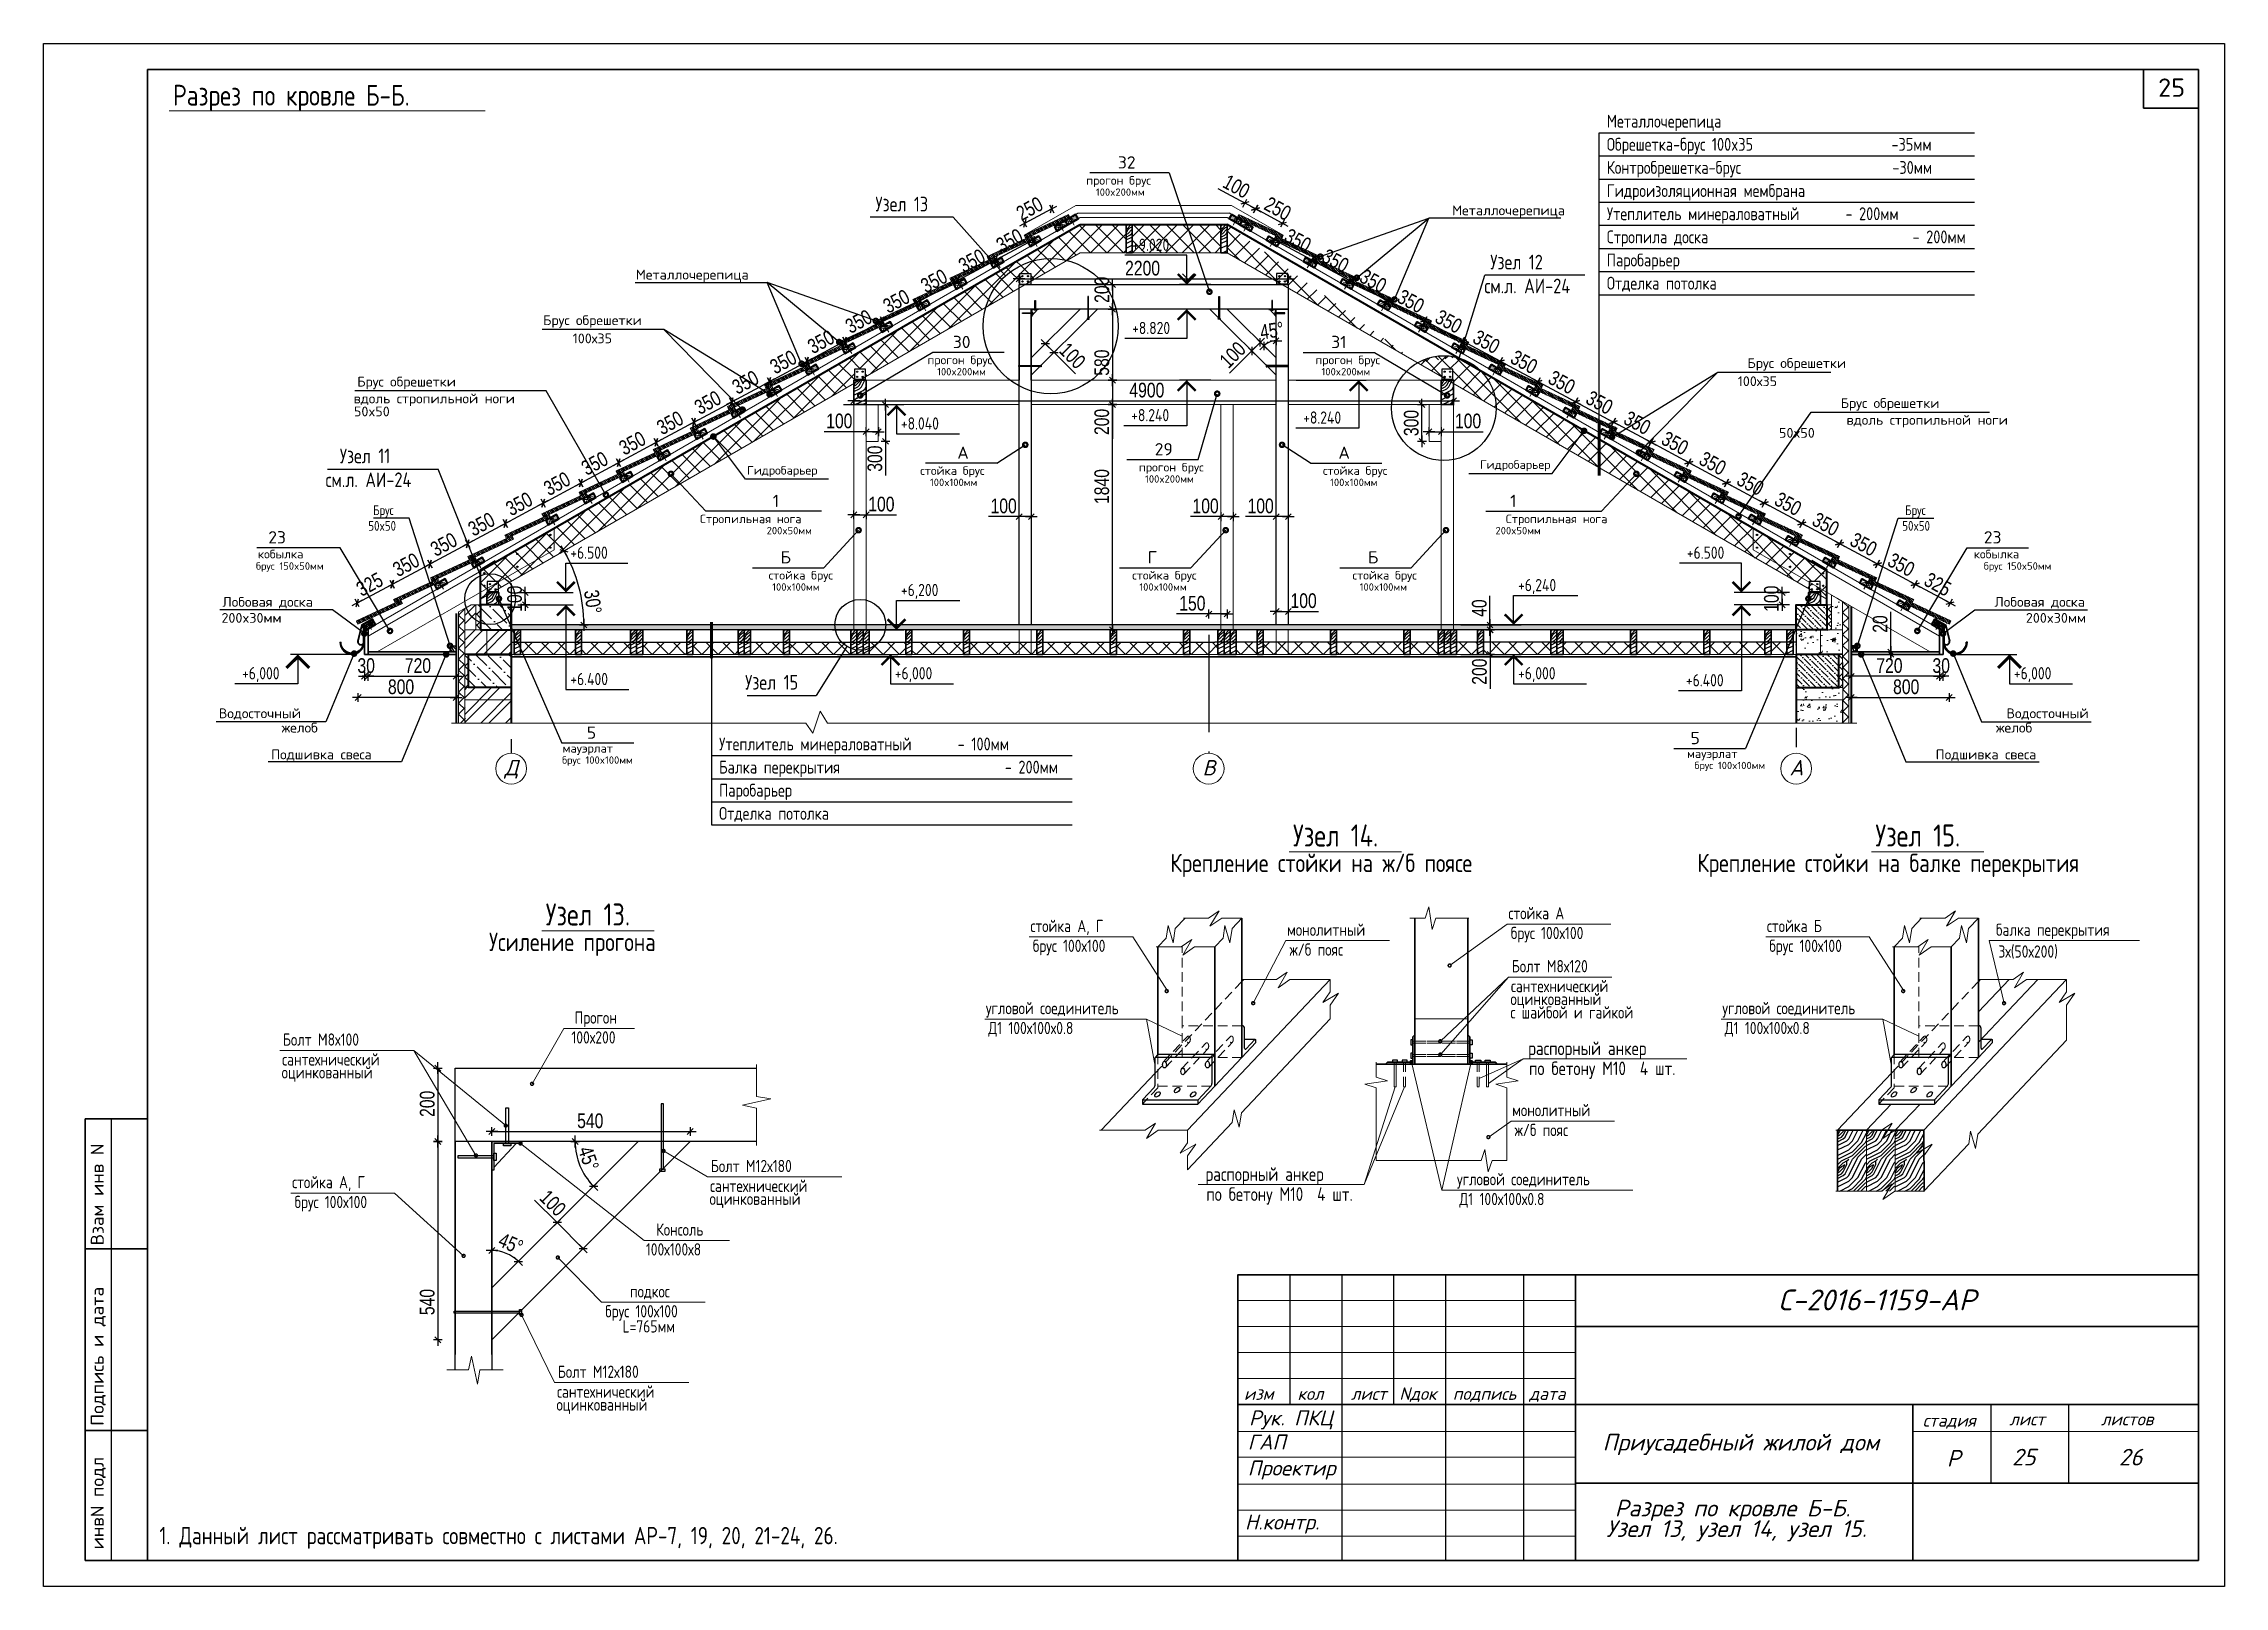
# Model space of a CAD drawing. Extents: x -12289450 to -10763036, y -7834513 to -6150123.
# Drawn here: x -10919560 to -10901740, y -7684862 to -7672261 of the extents above; entities that cross this region are included whole.
import ezdxf

# ---------------------------------------------------------------- set-up
doc = ezdxf.new("R2010")
doc.units = 0
doc.header["$LTSCALE"] = 25
doc.header["$PDMODE"] = 35
for name, pattern in [('CENTER', [50.8, 31.75, -6.35, 6.35, -6.35]), ('HIDDEN', [9.525, 6.35, -3.175]), ('HIDDEN2', [4.7625, 3.175, -1.5875])]:
    doc.linetypes.add(name, pattern=pattern)
doc.layers.get('DefPoints').update_dxf_attribs({"color": 10, "lineweight": 30})
for name, color, linetype in [('003-ТЕКСТ', 7, 'Continuous'), ('004-ВСПЛИНИИ', 15, 'Continuous'), ('005-РАЗМЕРЫ', 252, 'Continuous'), ('008-ШТРИХОВКА', 252, 'Continuous'), ('014-ОСИ', 251, 'CENTER'), ('1рамка1', 7, 'Continuous'), ('Annotation - Text', 7, 'Continuous'), ('ArchiCAD', 7, 'Continuous'), ('EEE', 7, 'Continuous'), ('kassa', 7, 'Continuous'), ('Крыши', 7, 'Continuous'), ('Новое', 51, 'Continuous'), ('Примечания', 7, 'Continuous')]:
    doc.layers.add(name, color=color, linetype=linetype)
for name, color, linetype, lineweight in [('RAZMER', 7, 'Continuous', 9), ('ROSTV', 5, 'Continuous', 30), ('Перегор', 4, 'Continuous', 20), ('Стена', 7, 'Continuous', 5), ('СТЕНЫ', 5, 'Continuous', 40), ('тонк', 7, 'Continuous', 20), ('тонкий', 114, 'Continuous', 20), ('ФУНДАМЕНТ', 5, 'Continuous', 30), ('Штрих', 9, 'Continuous', 13), ('штриховка', 252, 'Continuous', 9)]:
    doc.layers.add(name, color=color, linetype=linetype, lineweight=lineweight)
doc.styles.add('gismo', font='isocpeui.ttf')
doc.styles.add('GOST 2.304', font='cs_gost2304.shx')
doc.styles.add('ROMANT', font='romant.shx', dxfattribs={"height": 2})
doc.styles.add('SIMP701', font='simplex701.shx')
doc.styles.get("Standard").update_dxf_attribs({"font": 'arial.ttf'})
doc.styles.add('TXT0', font='txt', dxfattribs={"width": 0.8})
doc.dimstyles.new('Копия 3 РАЗМЕРЫ 3', dxfattribs={"dimscale": 30, "dimtxt": 4, "dimasz": 0.08, "dimexe": 0, "dimexo": 0, "dimgap": 0.9, "dimtad": 1, "dimdec": 0, "dimzin": 0, "dimdsep": 46, "dimtxsty": 'TXT0', "dimblk1": 'A8MITTA', "dimblk2": 'A8MITTA', "dimsah": 1, "dimcen": 0.3, "dimse1": 1, "dimse2": 1, "dimadec": 0, "dimazin": 0, "dimtp": 6, "dimtm": 6, "dimtfac": 1, "dimtdec": 0, "dimtofl": 0, "dimtmove": 0, "dimatfit": 3, "dimldrblk": 'A8MITTA', "dimfxl": 0, "dimtolj": 1, "dimtzin": 0, "dimarcsym": 0})
pattern_1 = [(135, (14502.695, 2853.85), (-61.73926083, 16.83798023), [79.375, -15.875, 0, -15.875])]

msp = doc.modelspace()

# ---------------------------------------------------------------- texts
at = {"lineweight": 25, "ltscale": 20, "style": 'GOST 2.304'}
for s, height, p in [('Брус', 80, (-10916867.6, -7676112)), ('Брус', 80, (-10904348.8, -7676112)), ('50x50', 80, (-10916906.5, -7676240.2)), ('50x50', 80, (-10904371.9, -7676240.2)), ('распорный анкер ', 111.111, (-10907428.4, -7680523.5)), ('по бетону М10  4 шт. ', 111.111, (-10907422.3, -7680686.9)), ('распорный анкер ', 111.111, (-10910065.4, -7681550.7)), ('по бетону М10  4 шт. ', 111.111, (-10910059.3, -7681714.1))]:
    msp.add_text(s, height=height, dxfattribs=at).set_placement(p)
at = {"insert": (-10902281.7, -7672545.6), "char_height": 150, "width": 453.455, "attachment_point": 1}
msp.add_mtext('{\\Fsimplex|c0;25}', dxfattribs=at)
at = {"layer": '003-ТЕКСТ', "lineweight": 30, "style": 'SIMP701'}
for s, p in [('Взам инв N', (-10919068.5, -7682077.3)), ('Подпись и дата', (-10919068.5, -7683551.2)), ('инвN подл', (-10919068.5, -7684560.1))]:
    msp.add_text(s, height=106.07, rotation=90, dxfattribs=at).set_placement(p)
at = {"layer": 'Annotation - Text', "color": 0, "lineweight": 25}
for s, height, style, p in [('Разрез по кровле Б-Б.', 169.714, 'GOST 2.304', (-10918503.1, -7672767.6)), ('Узел 13', 120, 'GOST 2.304', (-10912763.1, -7673631.7)), ('Узел 12', 120, 'GOST 2.304', (-10907738.6, -7674105.7)), ('см.л. АИ-24', 120, 'GOST 2.304', (-10907787.3, -7674300.5)), ('Узел 11', 120, 'GOST 2.304', (-10917139.5, -7675688.9)), ('см.л. АИ-24', 120, 'GOST 2.304', (-10917256.5, -7675883.7)), ('Узел 15', 120, 'GOST 2.304', (-10913827.7, -7677537.7)), ('Узел 14.', 180, 'GOST 2.304', (-10909350.8, -7678819.4)), ('Узел 15.', 180, 'GOST 2.304', (-10904591.8, -7678819.4)), ('Крепление стойки на ж/б поясе', 150, 'GOST 2.304', (-10910352.6, -7679028)), ('Крепление стойки на балке перекрытия', 150, 'GOST 2.304', (-10906046.1, -7679028)), ('Узел 13.', 180, 'GOST 2.304', (-10915457.1, -7679464.5)), ('стойка А', 100, 'GOST 2.304', (-10907590.5, -7679413.6)), ('стойка А, Г', 100, 'GOST 2.304', (-10911496.5, -7679518.2)), ('монолитный', 100, 'GOST 2.304', (-10909398.8, -7679548.9)), ('брус 100х100', 100, 'GOST 2.304', (-10907570.7, -7679575.9)), ('стойка Б', 100, 'GOST 2.304', (-10905478.4, -7679518.2)), ('балка перекрытия', 100, 'GOST 2.304', (-10903606.4, -7679548.9)), ('Усиление прогона', 150, 'GOST 2.304', (-10915920.1, -7679673.1)), ('брус 100х100', 100, 'GOST 2.304', (-10911476.6, -7679680.5)), ('ж/б пояс', 100, 'GOST 2.304', (-10909379, -7679711.3)), ('брус 100х100', 100, 'GOST 2.304', (-10905458.6, -7679680.5)), ('3х(50х200)', 100, 'GOST 2.304', (-10903586.6, -7679726.8)), ('Болт М8х120', 100, 'GOST 2.304', (-10907563.7, -7679846.8)), ('оцинкованный', 100, 'GOST 2.304', (-10907574.1, -7680114.6)), ('сантехнический', 100, 'GOST 2.304', (-10907570, -7680009.2)), ('Прогон', 100, 'GOST 2.304', (-10915221.3, -7680266.4)), ('угловой соединитель', 100, 'GOST 2.304', (-10911860.7, -7680189.3)), ('с шайбой и гайкой', 100, 'GOST 2.304', (-10907574.1, -7680224.2)), ('угловой соединитель', 100, 'GOST 2.304', (-10905842.7, -7680189.3)), ('Болт М8х100', 100, 'GOST 2.304', (-10917604.7, -7680446)), ('100х200', 100, 'GOST 2.304', (-10915247.4, -7680428.7)), ('Д1 100х100х0.8', 100, 'GOST 2.304', (-10911840.9, -7680351.7)), ('Д1 100х100х0.8', 100, 'GOST 2.304', (-10905822.8, -7680351.7)), ('сантехнический', 100, 'GOST 2.304', (-10917611, -7680608.3)), ('оцинкованный', 100, 'GOST 2.304', (-10917615.1, -7680713.8)), ('монолитный', 100, 'GOST 2.304', (-10907559.6, -7681022.4)), ('ж/б пояс', 100, 'GOST 2.304', (-10907539.7, -7681184.7)), ('Болт М12х180', 100, 'GOST 2.304', (-10914108.2, -7681478.8)), ('стойка А, Г', 100, 'GOST 2.304', (-10917529.3, -7681610.6)), ('сантехнический', 100, 'GOST 2.304', (-10914114.5, -7681641.1)), ('угловой соединитель', 100, 'GOST 2.304', (-10908011, -7681586.5)), ('брус 100х100', 100, 'GOST 2.304', (-10917509.5, -7681773)), ('оцинкованный', 100, 'GOST 2.304', (-10914118.6, -7681746.5)), ('Д1 100х100х0.8', 100, 'GOST 2.304', (-10907991.1, -7681748.8)), ('Консоль', 100, 'GOST 2.304', (-10914554.2, -7681997.9)), ('100х100х8', 100, 'GOST 2.304', (-10914639, -7682160.2)), ('подкос', 100, 'GOST 2.304', (-10914768.8, -7682503)), ('С-2016-1159-АР', 170.065, 'gismo', (-10905385.1, -7682607.8)), ('брус 100х100', 100, 'GOST 2.304', (-10914970.8, -7682665.3)), ('L=765мм', 100, 'GOST 2.304', (-10914829.4, -7682788.9)), ('Болт М12х180', 100, 'GOST 2.304', (-10915358.7, -7683159.6)), ('сантехнический', 100, 'GOST 2.304', (-10915365, -7683321.9)), ('Nдок', 102.04, 'gismo', (-10908482.1, -7683339.5)), ('оцинкованный', 100, 'GOST 2.304', (-10915369.2, -7683427.4)), ('изм', 102.04, 'gismo', (-10909751.6, -7683339.5)), ('кол', 102.04, 'gismo', (-10909314.6, -7683339.5)), ('лист', 102.04, 'gismo', (-10908877.5, -7683339.5)), ('подпись', 102.04, 'gismo', (-10908045, -7683339.5)), ('дата', 102.04, 'gismo', (-10907420.7, -7683339.5)), ('Рук. ПКЦ', 122.45, 'gismo', (-10909710, -7683547.5)), ('стадия', 102.04, 'gismo', (-10904205.2, -7683557.9)), ('лист', 102.04, 'gismo', (-10903497.6, -7683547.5)), ('листов', 102.04, 'gismo', (-10902748.3, -7683547.5)), ('ГАП', 122.45, 'gismo', (-10909720.4, -7683745)), ('Приусадебный жилой дом', 136.052, 'gismo', (-10906820.7, -7683753.2)), ('Р', 136.1, 'gismo', (-10904008.8, -7683884.3)), ('25', 136.05, 'gismo', (-10903474.9, -7683874.9)), ('26', 136.05, 'gismo', (-10902601.3, -7683874.9)), ('Проектир', 122.45, 'gismo', (-10909720.4, -7683957.2)), ('Н.контр.', 122.45, 'gismo', (-10909743.7, -7684398.4)), ('Разрез по кровле Б-Б.', 136.052, 'gismo', (-10906721.3, -7684291.3)), ('1. Данный лист рассматривать совместно с листами АР-7, 19, 20, 21-24, 26.', 141.429, 'GOST 2.304', (-10918613.9, -7684518.4)), ('Узел 13, узел 14, узел 15.', 136.052, 'gismo', (-10906790.3, -7684458.9))]:
    msp.add_text(s, height=height, dxfattribs=dict(at, style=style)).set_placement(p)
at = {"layer": 'Annotation - Text', "color": 0, "lineweight": 25, "char_height": 126, "attachment_point": 2, "style": 'gismo'}
for s, insert in [('Д', (-10915737.2, -7678112.8)), ('В', (-10910037.2, -7678112.8)), ('А', (-10905237.2, -7678112.8))]:
    msp.add_mtext(s, dxfattribs=dict(at, insert=insert))
at = {"layer": 'Примечания', "linetype": 'Continuous', "lineweight": 25, "ltscale": 40, "style": 'GOST 2.304'}
for s, p in [('+9.020', (-10910665.3, -7673953.9)), ('+8.820', (-10910665.3, -7674633.9)), ('+8.040', (-10912554.5, -7675413.8)), ('+8.240', (-10910672.8, -7675345.8)), ('+8.240', (-10909267.4, -7675365.6)), ('+6.500', (-10915256.1, -7676468.9)), ('+6.500', (-10906132.3, -7676468.9)), ('+6,240', (-10907511.6, -7676733.9)), ('+6,200', (-10912554.5, -7676773.9)), ('+6,000', (-10917938.4, -7677453.9)), ('+6,000', (-10912604.6, -7677453.9)), ('+6,000', (-10907511.6, -7677453.9)), ('+6,000', (-10903459.9, -7677453.9)), ('+6.400', (-10915256.1, -7677501.4)), ('+6.400', (-10906139.8, -7677511.1))]:
    msp.add_text(s, height=100, dxfattribs=at).set_placement(p)
at = {"layer": 'Примечания', "color": 7}
for s, insert, char_height, attachment_point in [('\\A1;{\\Fsimplex|c204;прогон\\Fsimplex|c0; \\Fsimplex|c204;брус}', (-10911040.9, -7673388), 70, 4), ('\\A1;{\\Fsimplex|c0;100x200\\Fsimplex|c204;мм}', (-10910961.5, -7673474.3), 60, 4), ('\\A1;{\\Fsimplex|c204;Металлочерепица}', (-10907128.6, -7673633.9), 80, 6), ('\\A1;{\\Fsimplex|c204;Металлочерепица}', (-10914721.1, -7674158.9), 80, 4), ('\\A1;{\\Fsimplex|c204;Брус обрешетки}', (-10915478.7, -7674531.4), 80, 4), ('\\A1;{\\Fsimplex|c0;100\\Fsimplex|c204;х35}', (-10915236.8, -7674668.9), 80, 4), ('\\A1;{\\Fsimplex|c204;прогон\\Fsimplex|c0; \\Fsimplex|c204;брус}', (-10912338, -7674854.6), 70, 4), ('\\A1;{\\Fsimplex|c204;прогон\\Fsimplex|c0; \\Fsimplex|c204;брус}', (-10908640.3, -7674854.6), 70, 6), ('\\A1;{\\Fsimplex|c204;Брус обрешетки}', (-10904831.2, -7674881.4), 80, 6), ('\\A1;{\\Fsimplex|c204;Брус обрешетки}', (-10916997.6, -7675033.1), 80, 4), ('\\A1;{\\Fsimplex|c0;100x200\\Fsimplex|c204;мм}', (-10912258.7, -7674940.9), 60, 4), ('\\A1;{\\Fsimplex|c0;100x200\\Fsimplex|c204;мм}', (-10908719.7, -7674940.9), 60, 6), ('\\A1;{\\Fsimplex|c0;100\\Fsimplex|c204;х35}', (-10905394.9, -7675018.9), 80, 6), ('\\A1;{\\Fsimplex|c204;вдоль стропильной ноги}', (-10917027.4, -7675170.7), 80, 4), ('\\A1;{\\Fsimplex|c204;Брус обрешетки}', (-10904069, -7675208.1), 80, 6), ('\\A1;{\\Fsimplex|c0;50x50}', (-10917023.9, -7675265.6), 80, 4), ('\\A1;{\\Fsimplex|c204;вдоль стропильной ноги}', (-10903509.4, -7675345.7), 80, 6), ('\\A1;{\\Fsimplex|c0;50x50}', (-10905087, -7675440.6), 80, 6), ('\\A1;{\\Fsimplex|c204;Гидробарьер}', (-10913812.1, -7675756), 70, 4), ('\\A1;{\\Fsimplex|c204;прогон\\Fsimplex|c0; \\Fsimplex|c204;брус}', (-10910082.2, -7675730.8), 70, 6), ('\\A1;{\\Fsimplex|c204;стойка\\Fsimplex|c0; \\Fsimplex|c204;брус}', (-10908581.5, -7675758.5), 70, 6), ('\\A1;{\\Fsimplex|c204;Гидробарьер}', (-10907247.3, -7675709.2), 70, 6), ('\\A1;{\\Fsimplex|c0;100x200\\Fsimplex|c204;мм}', (-10910161.6, -7675817.1), 60, 6), ('\\A1;{\\Fsimplex|c0;100x100\\Fsimplex|c204;мм}', (-10908660.9, -7675844.9), 60, 6), ('\\A1;{\\Fsimplex|c204;Стропильная\\Fsimplex|c0; \\Fsimplex|c204;нога}', (-10914197, -7676152.7), 70, 4), ('\\A1;{\\Fsimplex|c204;Стропильная\\Fsimplex|c0; \\Fsimplex|c204;нога}', (-10906781.4, -7676152.7), 70, 6), ('\\A1;{\\Fsimplex|c0;200x50\\Fsimplex|c204;мм}', (-10913651.8, -7676239.1), 60, 4), ('\\A1;{\\Fsimplex|c0;200x50\\Fsimplex|c204;мм}', (-10907326.6, -7676239.1), 60, 6), ('\\A1;{\\Fsimplex|c204;кобылка}', (-10917808.5, -7676430.6), 70, 4), ('\\A1;{\\Fsimplex|c204;кобылка}', (-10903416.7, -7676430.6), 70, 6), ('\\A1;{\\Fsimplex|c204;брус \\Fsimplex|c0;150x50\\Fsimplex|c204;мм}', (-10917824.5, -7676536.5), 60, 4), ('\\A1;{\\Fsimplex|c204;стойка\\Fsimplex|c0; \\Fsimplex|c204;брус}', (-10913111.5, -7676613.2), 70, 6), ('\\A1;{\\Fsimplex|c204;стойка\\Fsimplex|c0; \\Fsimplex|c204;брус}', (-10910140.3, -7676613.2), 70, 6), ('\\A1;{\\Fsimplex|c204;стойка\\Fsimplex|c0; \\Fsimplex|c204;брус}', (-10908340.3, -7676613.2), 70, 6), ('\\A1;{\\Fsimplex|c204;брус \\Fsimplex|c0;150x50\\Fsimplex|c204;мм}', (-10903153.9, -7676536.5), 60, 6), ('\\A1;{\\Fsimplex|c204;Лобовая доска}', (-10918098.8, -7676827.5), 80, 4), ('\\A1;{\\Fsimplex|c0;100x100\\Fsimplex|c204;мм}', (-10913219.7, -7676699.6), 60, 6), ('\\A1;{\\Fsimplex|c0;100x100\\Fsimplex|c204;мм}', (-10910219.7, -7676699.6), 60, 6), ('\\A1;{\\Fsimplex|c0;100x100\\Fsimplex|c204;мм}', (-10908419.7, -7676699.6), 60, 6), ('\\A1;{\\Fsimplex|c204;Лобовая доска}', (-10902879.5, -7676827.5), 80, 6), ('\\A1;{\\Fsimplex|c0;200x30\\Fsimplex|c204;мм\\Ftxt|c204;  }', (-10918106.8, -7676952.1), 80, 4), ('\\A1;{\\Fsimplex|c0;200x30\\Fsimplex|c204;мм\\Ftxt|c204;  }', (-10902871.6, -7676952.1), 80, 6), ('\\A1;{\\Fsimplex|c204;Водосточный}', (-10918128.8, -7677737.7), 80, 4), ('\\A1;{\\Fsimplex|c204;Водосточный}', (-10902849.5, -7677737.7), 80, 6), ('\\A1;{\\Fsimplex|c204; желоб\\Ftxt|c204;  }', (-10917667.7, -7677848.5), 80, 4), ('\\A1;{\\Fsimplex|c204; желоб\\Ftxt|c204;  }', (-10903310.7, -7677848.5), 80, 6), ('\\A1;{\\Fsimplex|c204;Подшивка свеса}', (-10917701.1, -7678073.5), 80, 4), ('\\A1;{\\Fsimplex|c204;мауэрлат}', (-10915319.3, -7678026.7), 70, 4), ('\\A1;{\\Fsimplex|c204;мауэрлат}', (-10905718.6, -7678070.8), 70, 6), ('\\A1;{\\Fsimplex|c204;Подшивка свеса}', (-10903277.3, -7678073.5), 80, 6), ('\\A1;{\\Fsimplex|c204;брус \\Fsimplex|c0;100x100\\Fsimplex|c204;мм}', (-10915323.7, -7678121.4), 60, 4), ('\\A1;{\\Fsimplex|c204;брус \\Fsimplex|c0;100x100\\Fsimplex|c204;мм}', (-10905492.2, -7678165.5), 60, 6)]:
    msp.add_mtext(s, dxfattribs=dict(at, insert=insert, char_height=char_height, attachment_point=attachment_point))
at = {"layer": 'Примечания', "color": 7, "attachment_point": 4, "rotation": 0}
for s, insert, char_height in [('\\A1;{\\Fsimplex|c204;стойка\\Fsimplex|c0; \\Fsimplex|c204;брус}', (-10912396.9, -7675758.5), 70), ('\\A1;{\\Fsimplex|c0;100x100\\Fsimplex|c204;мм}', (-10912317.5, -7675844.9), 60)]:
    msp.add_mtext(s, dxfattribs=dict(at, insert=insert, char_height=char_height))
at = {"layer": 'Стена', "linetype": 'Continuous', "ltscale": 100, "style": 'ROMANT'}
for s, p in [('32', (-10910781.7, -7673281.4)), ('30', (-10912130.3, -7674748)), ('1', (-10913602.2, -7676046.2)), ('23', (-10917724.3, -7676343.6)), ('5', (-10915121.1, -7677939.3))]:
    msp.add_text(s, height=100, dxfattribs=at).set_placement(p)
for s, rotation, p in [('31', 360, (-10909038.5, -7674748)), ('А', 0, (-10912094, -7675651.9)), ('29', 360, (-10910480.4, -7675624.2)), ('А', 360, (-10908979.6, -7675651.9)), ('1', 360, (-10907576.2, -7676046.2)), ('23', 360, (-10903706, -7676343.6)), ('Б', 360, (-10913538.5, -7676506.6)), ('Г', 360, (-10910538.5, -7676506.6)), ('Б', 360, (-10908738.5, -7676506.6)), ('5', 360, (-10906102.2, -7677983.4))]:
    msp.add_text(s, height=100, rotation=rotation, dxfattribs=at).set_placement(p)
at = {"layer": 'тонкий', "lineweight": 25, "ltscale": 2, "style": 'GOST 2.304'}
for s, p in [('Металлочерепица ', (-10906786.3, -7672947.3)), ('Обрешетка-брус 100x35                     -35мм', (-10906786.3, -7673136.3)), ('Контробрешетка-брус                       -30мм', (-10906786.3, -7673325.3)), ('Гидроизоляционная мембрана', (-10906786.3, -7673514.3)), ('Утеплитель минераловатный       - 200мм', (-10906786.3, -7673703.3)), ('Стропила доска                               - 200мм', (-10906786.3, -7673892.3)), ('Паробарьер', (-10906786.3, -7674081.3)), ('Отделка потолка', (-10906786.3, -7674270.3)), ('Утеплитель минераловатный       - 100мм', (-10914040.4, -7678034.2)), ('Балка перекрытия                         - 200мм', (-10914040.4, -7678223.2)), ('Паробарьер', (-10914040.4, -7678412.2)), ('Отделка потолка', (-10914040.4, -7678601.2))]:
    msp.add_text(s, height=105, dxfattribs=at).set_placement(p)

# ---------------------------------------------------------------- blocks, each defined once
blk = doc.blocks.new('A8MITTA', base_point=(3180, 3140))
for p, q in [((3160, 3140), (3200, 3140)), ((3170, 3130), (3190, 3150)), ((3180, 3155), (3180, 3125))]:
    blk.add_line(p, q)
blk = doc.blocks.new('*D1109')
at = {"layer": '005-РАЗМЕРЫ', "color": 0, "lineweight": -2, "ltscale": 4, "transparency": 16777216}
blk.add_line((-10904787, -7677602), (-10903992, -7677602), dxfattribs=at)
at = {"layer": 'DefPoints', "color": 0, "ltscale": 4, "transparency": 16777216}
for p in [(-10903989, -7677119), (-10904789, -7677401), (-10903989, -7677602)]:
    blk.add_point(p, dxfattribs=at)
at = {"layer": '005-РАЗМЕРЫ', "color": 0, "lineweight": -2, "ltscale": 4, "transparency": 16777216, "xscale": 2.4, "yscale": 2.4, "zscale": 2.4, "rotation": 180}
blk.add_blockref('A8MITTA', (-10904789, -7677602), dxfattribs=at)
at = {"layer": '005-РАЗМЕРЫ', "color": 0, "lineweight": -2, "ltscale": 4, "transparency": 16777216, "xscale": 2.4, "yscale": 2.4, "zscale": 2.4}
blk.add_blockref('A8MITTA', (-10903989, -7677602), dxfattribs=at)
at = {"layer": '005-РАЗМЕРЫ', "color": 0, "lineweight": 25, "ltscale": 4, "transparency": 16777216, "insert": (-10904340, -7677515), "char_height": 120, "attachment_point": 5, "style": 'TXT0'}
blk.add_mtext('\\A1;800', dxfattribs=at)
blk = doc.blocks.new('*D1110')
at = {"layer": '005-РАЗМЕРЫ', "color": 0, "lineweight": -2, "ltscale": 4, "transparency": 16777216}
blk.add_line((-10904787, -7677602), (-10903992, -7677602), dxfattribs=at)
at = {"layer": 'DefPoints', "color": 0, "ltscale": 4, "transparency": 16777216}
for p in [(-10903989, -7677119), (-10904789, -7677401), (-10903989, -7677602)]:
    blk.add_point(p, dxfattribs=at)
at = {"layer": '005-РАЗМЕРЫ', "color": 0, "lineweight": -2, "ltscale": 4, "transparency": 16777216, "xscale": 2.4, "yscale": 2.4, "zscale": 2.4, "rotation": 180}
blk.add_blockref('A8MITTA', (-10904789, -7677602), dxfattribs=at)
at = {"layer": '005-РАЗМЕРЫ', "color": 0, "lineweight": -2, "ltscale": 4, "transparency": 16777216, "xscale": 2.4, "yscale": 2.4, "zscale": 2.4}
blk.add_blockref('A8MITTA', (-10903989, -7677602), dxfattribs=at)
at = {"layer": '005-РАЗМЕРЫ', "color": 0, "lineweight": 25, "ltscale": 4, "transparency": 16777216, "insert": (-10904340, -7677515), "char_height": 120, "attachment_point": 5, "style": 'TXT0'}
blk.add_mtext('\\A1;800', dxfattribs=at)
blk = doc.blocks.new('*D1111')
at = {"layer": '005-РАЗМЕРЫ', "color": 0, "lineweight": -2, "ltscale": 4, "transparency": 16777216}
for p, q in [((-10904072, -7677429), (-10904074, -7677429)), ((-10904037, -7677429), (-10904034, -7677429))]:
    blk.add_line(p, q, dxfattribs=at)
at = {"layer": 'DefPoints', "color": 0, "ltscale": 4, "transparency": 16777216}
for p in [(-10904069, -7677250), (-10904039, -7677250), (-10904039, -7677429)]:
    blk.add_point(p, dxfattribs=at)
at = {"layer": '005-РАЗМЕРЫ', "color": 0, "lineweight": -2, "ltscale": 4, "transparency": 16777216, "xscale": 2.4, "yscale": 2.4, "zscale": 2.4}
blk.add_blockref('A8MITTA', (-10904069, -7677429), dxfattribs=at)
at = {"layer": '005-РАЗМЕРЫ', "color": 0, "lineweight": -2, "ltscale": 4, "transparency": 16777216, "xscale": 2.4, "yscale": 2.4, "zscale": 2.4, "rotation": 180}
blk.add_blockref('A8MITTA', (-10904039, -7677429), dxfattribs=at)
at = {"layer": '005-РАЗМЕРЫ', "color": 0, "ltscale": 4, "transparency": 16777216, "insert": (-10904054, -7677342), "char_height": 120, "attachment_point": 5, "style": 'TXT0'}
blk.add_mtext('\\A1;30', dxfattribs=at)
blk = doc.blocks.new('*D1112')
at = {"layer": '005-РАЗМЕРЫ', "color": 0, "lineweight": -2, "ltscale": 4, "transparency": 16777216}
blk.add_line((-10904072, -7677429), (-10904787, -7677429), dxfattribs=at)
at = {"layer": 'DefPoints', "color": 0, "ltscale": 4, "transparency": 16777216}
for p in [(-10904789, -7677250), (-10904069, -7677250), (-10904789, -7677429)]:
    blk.add_point(p, dxfattribs=at)
at = {"layer": '005-РАЗМЕРЫ', "color": 0, "lineweight": -2, "ltscale": 4, "transparency": 16777216, "xscale": 2.4, "yscale": 2.4, "zscale": 2.4, "rotation": 180}
blk.add_blockref('A8MITTA', (-10904789, -7677429), dxfattribs=at)
at = {"layer": '005-РАЗМЕРЫ', "color": 0, "lineweight": -2, "ltscale": 4, "transparency": 16777216, "xscale": 2.4, "yscale": 2.4, "zscale": 2.4}
blk.add_blockref('A8MITTA', (-10904069, -7677429), dxfattribs=at)
at = {"layer": '005-РАЗМЕРЫ', "color": 0, "ltscale": 4, "transparency": 16777216, "insert": (-10904477, -7677342), "char_height": 120, "attachment_point": 5, "style": 'TXT0'}
blk.add_mtext('\\A1;720', dxfattribs=at)
blk = doc.blocks.new('*D1121')
at = {"layer": '005-РАЗМЕРЫ', "color": 0, "lineweight": -2, "ltscale": 4, "transparency": 16777216}
blk.add_arc((-10916353, -7677010), 1208, 0.1138, 29.8862, dxfattribs=at)
at = {"layer": 'DefPoints', "color": 0, "ltscale": 4, "transparency": 16777216}
for p in [(-10911089, -7673971), (-10915218, -7676597), (-10915739, -7677010), (-10913249, -7677010), (-10916769, -7677250)]:
    blk.add_point(p, dxfattribs=at)
at = {"layer": '005-РАЗМЕРЫ', "color": 0, "lineweight": -2, "ltscale": 4, "transparency": 16777216, "xscale": 2.4, "yscale": 2.4, "zscale": 2.4}
for p, rotation in [((-10915307, -7676406), 119.9431024038141), ((-10915145, -7677010), 270.0568976005309)]:
    blk.add_blockref('A8MITTA', p, dxfattribs=dict(at, rotation=rotation))
at = {"layer": '005-РАЗМЕРЫ', "color": 0, "ltscale": 4, "transparency": 16777216, "insert": (-10915072, -7676820), "char_height": 120, "attachment_point": 5, "rotation": 278.4331, "style": 'TXT0'}
blk.add_mtext('\\A1;30°', dxfattribs=at)
blk = doc.blocks.new('ytjtyj')
at = {"layer": 'Перегор', "linetype": 'Continuous'}
for p, q in [((-4, 13), (-22, 7)), ((-13, 10), (12, -57))]:
    blk.add_line(p, q, dxfattribs=at)
at = {"layer": 'Стена', "linetype": 'Continuous', "ltscale": 100}
blk.add_line((52, -13), (38, 25), dxfattribs=at)
blk.add_lwpolyline([(-56, -9), (-42, -47), (52, -13), (38, 25), (-56, -9)], close=True, dxfattribs=at)
at = {"layer": 'Штрих', "linetype": 'Continuous', "ltscale": 100}
for p, q in [((-10, 4), (-16, -3)), ((0, 9), (-10, 4)), ((2, -3), (-5, 7)), ((8, 9), (0, 9)), ((33, 15), (8, 9)), ((-21, -18), (-47, -14)), ((-19, -15), (-38, -42)), ((-21, -3), (-33, -1)), ((-16, -7), (-21, -3)), ((-15, -22), (-21, -18)), ((-16, -8), (-19, -15)), ((-16, -3), (-16, -8)), ((-7, -13), (-16, -7)), ((-9, -24), (-15, -22)), ((-9, -23), (-12, -31)), ((-12, -31), (-12, -35)), ((-9, -19), (-9, -23)), ((-1, -27), (-9, -24)), ((-2, -7), (-7, -13)), ((-1, -18), (-7, -13)), ((2, -3), (-2, -7)), ((8, -25), (-1, -27)), ((1, -25), (0, -31)), ((6, -21), (1, -25)), ((7, -1), (2, -3)), ((6, -6), (2, -3)), ((7, -10), (6, -6)), ((9, -15), (6, -21)), ((13, -1), (7, -1)), ((14, -14), (7, -10)), ((14, -14), (9, -15)), ((31, -2), (13, -1)), ((18, -18), (14, -14)), ((19, -14), (14, -14)), ((18, -24), (14, -26)), ((20, -23), (18, -18)), ((21, -23), (18, -24)), ((38, -10), (19, -14))]:
    blk.add_line(p, q, dxfattribs=at)
blk = doc.blocks.new('*D1065')
at = {"layer": '005-РАЗМЕРЫ', "color": 0, "lineweight": -2, "ltscale": 4, "transparency": 16777216}
blk.add_line((-10903983, -7676830), (-10904265, -7676678), dxfattribs=at)
at = {"layer": 'DefPoints', "color": 0, "ltscale": 4, "transparency": 16777216}
for p in [(-10904267, -7676677), (-10904360, -7676850), (-10904074, -7677004)]:
    blk.add_point(p, dxfattribs=at)
at = {"layer": '005-РАЗМЕРЫ', "color": 0, "lineweight": -2, "ltscale": 4, "transparency": 16777216, "xscale": 2.4, "yscale": 2.4, "zscale": 2.4}
for p, rotation in [((-10904267, -7676677), 151.6750030159999), ((-10903981, -7676831), 331.6750030159999)]:
    blk.add_blockref('A8MITTA', p, dxfattribs=dict(at, rotation=rotation))
at = {"layer": '005-РАЗМЕРЫ', "color": 0, "lineweight": 25, "ltscale": 4, "transparency": 16777216, "insert": (-10904082, -7676678), "char_height": 120, "attachment_point": 5, "rotation": 331.675, "style": 'TXT0'}
blk.add_mtext('\\A1;325', dxfattribs=at)
blk = doc.blocks.new('*D1066')
at = {"layer": '005-РАЗМЕРЫ', "color": 0, "lineweight": -2, "ltscale": 4, "transparency": 16777216}
blk.add_line((-10904269, -7676676), (-10904573, -7676513), dxfattribs=at)
at = {"layer": 'DefPoints', "color": 0, "ltscale": 4, "transparency": 16777216}
for p in [(-10904575, -7676512), (-10904663, -7676675), (-10904360, -7676850)]:
    blk.add_point(p, dxfattribs=at)
at = {"layer": '005-РАЗМЕРЫ', "color": 0, "lineweight": -2, "ltscale": 4, "transparency": 16777216, "xscale": 2.4, "yscale": 2.4, "zscale": 2.4}
for p, rotation in [((-10904575, -7676512), 151.7584222116206), ((-10904267, -7676677), 331.7584222116206)]:
    blk.add_blockref('A8MITTA', p, dxfattribs=dict(at, rotation=rotation))
at = {"layer": '005-РАЗМЕРЫ', "color": 0, "ltscale": 4, "transparency": 16777216, "insert": (-10904380, -7676518), "char_height": 120, "attachment_point": 5, "rotation": 331.7584, "style": 'TXT0'}
blk.add_mtext('\\A1;350', dxfattribs=at)
blk = doc.blocks.new('*D1067')
at = {"layer": '005-РАЗМЕРЫ', "color": 0, "lineweight": -2, "ltscale": 4, "transparency": 16777216}
blk.add_line((-10904578, -7676511), (-10904881, -7676347), dxfattribs=at)
at = {"layer": 'DefPoints', "color": 0, "ltscale": 4, "transparency": 16777216}
for p in [(-10904884, -7676346), (-10904966, -7676500), (-10904663, -7676675)]:
    blk.add_point(p, dxfattribs=at)
at = {"layer": '005-РАЗМЕРЫ', "color": 0, "lineweight": -2, "ltscale": 4, "transparency": 16777216, "xscale": 2.4, "yscale": 2.4, "zscale": 2.4}
for p, rotation in [((-10904884, -7676346), 151.7584222116206), ((-10904575, -7676512), 331.7584222116206)]:
    blk.add_blockref('A8MITTA', p, dxfattribs=dict(at, rotation=rotation))
at = {"layer": '005-РАЗМЕРЫ', "color": 0, "ltscale": 4, "transparency": 16777216, "insert": (-10904688, -7676352), "char_height": 120, "attachment_point": 5, "rotation": 331.7584, "style": 'TXT0'}
blk.add_mtext('\\A1;350', dxfattribs=at)
blk = doc.blocks.new('*D1068')
at = {"layer": '005-РАЗМЕРЫ', "color": 0, "lineweight": -2, "ltscale": 4, "transparency": 16777216}
blk.add_line((-10904886, -7676345), (-10905190, -7676182), dxfattribs=at)
at = {"layer": 'DefPoints', "color": 0, "ltscale": 4, "transparency": 16777216}
for p in [(-10905192, -7676181), (-10905269, -7676325), (-10904966, -7676500)]:
    blk.add_point(p, dxfattribs=at)
at = {"layer": '005-РАЗМЕРЫ', "color": 0, "lineweight": -2, "ltscale": 4, "transparency": 16777216, "xscale": 2.4, "yscale": 2.4, "zscale": 2.4}
for p, rotation in [((-10905192, -7676181), 151.7584222116206), ((-10904884, -7676346), 331.7584222116206)]:
    blk.add_blockref('A8MITTA', p, dxfattribs=dict(at, rotation=rotation))
at = {"layer": '005-РАЗМЕРЫ', "color": 0, "ltscale": 4, "transparency": 16777216, "insert": (-10904997, -7676187), "char_height": 120, "attachment_point": 5, "rotation": 331.7584, "style": 'TXT0'}
blk.add_mtext('\\A1;350', dxfattribs=at)
blk = doc.blocks.new('*D1069')
at = {"layer": '005-РАЗМЕРЫ', "color": 0, "lineweight": -2, "ltscale": 4, "transparency": 16777216}
blk.add_line((-10905194, -7676179), (-10905498, -7676016), dxfattribs=at)
at = {"layer": 'DefPoints', "color": 0, "ltscale": 4, "transparency": 16777216}
for p in [(-10905500, -7676015), (-10905572, -7676150), (-10905269, -7676325)]:
    blk.add_point(p, dxfattribs=at)
at = {"layer": '005-РАЗМЕРЫ', "color": 0, "lineweight": -2, "ltscale": 4, "transparency": 16777216, "xscale": 2.4, "yscale": 2.4, "zscale": 2.4}
for p, rotation in [((-10905500, -7676015), 151.7584222116206), ((-10905192, -7676181), 331.7584222116206)]:
    blk.add_blockref('A8MITTA', p, dxfattribs=dict(at, rotation=rotation))
at = {"layer": '005-РАЗМЕРЫ', "color": 0, "ltscale": 4, "transparency": 16777216, "insert": (-10905305, -7676021), "char_height": 120, "attachment_point": 5, "rotation": 331.7584, "style": 'TXT0'}
blk.add_mtext('\\A1;350', dxfattribs=at)
blk = doc.blocks.new('*D1070')
at = {"layer": '005-РАЗМЕРЫ', "color": 0, "lineweight": -2, "ltscale": 4, "transparency": 16777216}
blk.add_line((-10905502, -7676014), (-10905806, -7675851), dxfattribs=at)
at = {"layer": 'DefPoints', "color": 0, "ltscale": 4, "transparency": 16777216}
for p in [(-10905808, -7675850), (-10905875, -7675975), (-10905572, -7676150)]:
    blk.add_point(p, dxfattribs=at)
at = {"layer": '005-РАЗМЕРЫ', "color": 0, "lineweight": -2, "ltscale": 4, "transparency": 16777216, "xscale": 2.4, "yscale": 2.4, "zscale": 2.4}
for p, rotation in [((-10905808, -7675850), 151.7584222116206), ((-10905500, -7676015), 331.7584222116206)]:
    blk.add_blockref('A8MITTA', p, dxfattribs=dict(at, rotation=rotation))
at = {"layer": '005-РАЗМЕРЫ', "color": 0, "ltscale": 4, "transparency": 16777216, "insert": (-10905613, -7675856), "char_height": 120, "attachment_point": 5, "rotation": 331.7584, "style": 'TXT0'}
blk.add_mtext('\\A1;350', dxfattribs=at)
blk = doc.blocks.new('*D1071')
at = {"layer": '005-РАЗМЕРЫ', "color": 0, "lineweight": -2, "ltscale": 4, "transparency": 16777216}
blk.add_line((-10905810, -7675848), (-10906114, -7675685), dxfattribs=at)
at = {"layer": 'DefPoints', "color": 0, "ltscale": 4, "transparency": 16777216}
for p in [(-10906116, -7675684), (-10906178, -7675800), (-10905875, -7675975)]:
    blk.add_point(p, dxfattribs=at)
at = {"layer": '005-РАЗМЕРЫ', "color": 0, "lineweight": -2, "ltscale": 4, "transparency": 16777216, "xscale": 2.4, "yscale": 2.4, "zscale": 2.4}
for p, rotation in [((-10906116, -7675684), 151.7584222116206), ((-10905808, -7675850), 331.7584222116206)]:
    blk.add_blockref('A8MITTA', p, dxfattribs=dict(at, rotation=rotation))
at = {"layer": '005-РАЗМЕРЫ', "color": 0, "ltscale": 4, "transparency": 16777216, "insert": (-10905921, -7675690), "char_height": 120, "attachment_point": 5, "rotation": 331.7584, "style": 'TXT0'}
blk.add_mtext('\\A1;350', dxfattribs=at)
blk = doc.blocks.new('*D1072')
at = {"layer": '005-РАЗМЕРЫ', "color": 0, "lineweight": -2, "ltscale": 4, "transparency": 16777216}
blk.add_line((-10906118, -7675683), (-10906422, -7675520), dxfattribs=at)
at = {"layer": 'DefPoints', "color": 0, "ltscale": 4, "transparency": 16777216}
for p in [(-10906425, -7675518), (-10906482, -7675625), (-10906178, -7675800)]:
    blk.add_point(p, dxfattribs=at)
at = {"layer": '005-РАЗМЕРЫ', "color": 0, "lineweight": -2, "ltscale": 4, "transparency": 16777216, "xscale": 2.4, "yscale": 2.4, "zscale": 2.4}
for p, rotation in [((-10906425, -7675518), 151.7584222116206), ((-10906116, -7675684), 331.7584222116206)]:
    blk.add_blockref('A8MITTA', p, dxfattribs=dict(at, rotation=rotation))
at = {"layer": '005-РАЗМЕРЫ', "color": 0, "ltscale": 4, "transparency": 16777216, "insert": (-10906229, -7675525), "char_height": 120, "attachment_point": 5, "rotation": 331.7584, "style": 'TXT0'}
blk.add_mtext('\\A1;350', dxfattribs=at)
blk = doc.blocks.new('*D1073')
at = {"layer": '005-РАЗМЕРЫ', "color": 0, "lineweight": -2, "ltscale": 4, "transparency": 16777216}
blk.add_line((-10906427, -7675517), (-10906731, -7675354), dxfattribs=at)
at = {"layer": 'DefPoints', "color": 0, "ltscale": 4, "transparency": 16777216}
for p in [(-10906733, -7675353), (-10906785, -7675450), (-10906482, -7675625)]:
    blk.add_point(p, dxfattribs=at)
at = {"layer": '005-РАЗМЕРЫ', "color": 0, "lineweight": -2, "ltscale": 4, "transparency": 16777216, "xscale": 2.4, "yscale": 2.4, "zscale": 2.4}
for p, rotation in [((-10906733, -7675353), 151.7584222116206), ((-10906425, -7675518), 331.7584222116206)]:
    blk.add_blockref('A8MITTA', p, dxfattribs=dict(at, rotation=rotation))
at = {"layer": '005-РАЗМЕРЫ', "color": 0, "ltscale": 4, "transparency": 16777216, "insert": (-10906537, -7675359), "char_height": 120, "attachment_point": 5, "rotation": 331.7584, "style": 'TXT0'}
blk.add_mtext('\\A1;350', dxfattribs=at)
blk = doc.blocks.new('*D1074')
at = {"layer": '005-РАЗМЕРЫ', "color": 0, "lineweight": -2, "ltscale": 4, "transparency": 16777216}
blk.add_line((-10906735, -7675352), (-10907039, -7675189), dxfattribs=at)
at = {"layer": 'DefPoints', "color": 0, "ltscale": 4, "transparency": 16777216}
for p in [(-10907041, -7675187), (-10907088, -7675275), (-10906785, -7675450)]:
    blk.add_point(p, dxfattribs=at)
at = {"layer": '005-РАЗМЕРЫ', "color": 0, "lineweight": -2, "ltscale": 4, "transparency": 16777216, "xscale": 2.4, "yscale": 2.4, "zscale": 2.4}
for p, rotation in [((-10907041, -7675187), 151.7584222116206), ((-10906733, -7675353), 331.7584222116206)]:
    blk.add_blockref('A8MITTA', p, dxfattribs=dict(at, rotation=rotation))
at = {"layer": '005-РАЗМЕРЫ', "color": 0, "ltscale": 4, "transparency": 16777216, "insert": (-10906846, -7675193), "char_height": 120, "attachment_point": 5, "rotation": 331.7584, "style": 'TXT0'}
blk.add_mtext('\\A1;350', dxfattribs=at)
blk = doc.blocks.new('*D1075')
at = {"layer": '005-РАЗМЕРЫ', "color": 0, "lineweight": -2, "ltscale": 4, "transparency": 16777216}
blk.add_line((-10907043, -7675186), (-10907347, -7675023), dxfattribs=at)
at = {"layer": 'DefPoints', "color": 0, "ltscale": 4, "transparency": 16777216}
for p in [(-10907349, -7675022), (-10907391, -7675100), (-10907088, -7675275)]:
    blk.add_point(p, dxfattribs=at)
at = {"layer": '005-РАЗМЕРЫ', "color": 0, "lineweight": -2, "ltscale": 4, "transparency": 16777216, "xscale": 2.4, "yscale": 2.4, "zscale": 2.4}
for p, rotation in [((-10907349, -7675022), 151.7584222116206), ((-10907041, -7675187), 331.7584222116206)]:
    blk.add_blockref('A8MITTA', p, dxfattribs=dict(at, rotation=rotation))
at = {"layer": '005-РАЗМЕРЫ', "color": 0, "ltscale": 4, "transparency": 16777216, "insert": (-10907154, -7675028), "char_height": 120, "attachment_point": 5, "rotation": 331.7584, "style": 'TXT0'}
blk.add_mtext('\\A1;350', dxfattribs=at)
blk = doc.blocks.new('*D1076')
at = {"layer": '005-РАЗМЕРЫ', "color": 0, "lineweight": -2, "ltscale": 4, "transparency": 16777216}
blk.add_line((-10907351, -7675021), (-10907655, -7674857), dxfattribs=at)
at = {"layer": 'DefPoints', "color": 0, "ltscale": 4, "transparency": 16777216}
for p in [(-10907657, -7674856), (-10907694, -7674925), (-10907391, -7675100)]:
    blk.add_point(p, dxfattribs=at)
at = {"layer": '005-РАЗМЕРЫ', "color": 0, "lineweight": -2, "ltscale": 4, "transparency": 16777216, "xscale": 2.4, "yscale": 2.4, "zscale": 2.4}
for p, rotation in [((-10907657, -7674856), 151.7584222116206), ((-10907349, -7675022), 331.7584222116206)]:
    blk.add_blockref('A8MITTA', p, dxfattribs=dict(at, rotation=rotation))
at = {"layer": '005-РАЗМЕРЫ', "color": 0, "ltscale": 4, "transparency": 16777216, "insert": (-10907462, -7674862), "char_height": 120, "attachment_point": 5, "rotation": 331.7584, "style": 'TXT0'}
blk.add_mtext('\\A1;350', dxfattribs=at)
blk = doc.blocks.new('*D1081')
at = {"layer": '005-РАЗМЕРЫ', "color": 0, "lineweight": -2, "ltscale": 4, "transparency": 16777216}
blk.add_line((-10907659, -7674855), (-10907963, -7674692), dxfattribs=at)
at = {"layer": 'DefPoints', "color": 0, "ltscale": 4, "transparency": 16777216}
for p in [(-10907997, -7674750), (-10907966, -7674691), (-10907694, -7674925)]:
    blk.add_point(p, dxfattribs=at)
at = {"layer": '005-РАЗМЕРЫ', "color": 0, "lineweight": -2, "ltscale": 4, "transparency": 16777216, "xscale": 2.4, "yscale": 2.4, "zscale": 2.4}
for p, rotation in [((-10907966, -7674691), 151.7584222116206), ((-10907657, -7674856), 331.7584222116206)]:
    blk.add_blockref('A8MITTA', p, dxfattribs=dict(at, rotation=rotation))
at = {"layer": '005-РАЗМЕРЫ', "color": 0, "ltscale": 4, "transparency": 16777216, "insert": (-10907770, -7674697), "char_height": 120, "attachment_point": 5, "rotation": 331.7584, "style": 'TXT0'}
blk.add_mtext('\\A1;350', dxfattribs=at)
blk = doc.blocks.new('*D1082')
at = {"layer": '005-РАЗМЕРЫ', "color": 0, "lineweight": -2, "ltscale": 4, "transparency": 16777216}
blk.add_line((-10907968, -7674690), (-10908272, -7674526), dxfattribs=at)
at = {"layer": 'DefPoints', "color": 0, "ltscale": 4, "transparency": 16777216}
for p in [(-10908300, -7674575), (-10908274, -7674525), (-10907997, -7674750)]:
    blk.add_point(p, dxfattribs=at)
at = {"layer": '005-РАЗМЕРЫ', "color": 0, "lineweight": -2, "ltscale": 4, "transparency": 16777216, "xscale": 2.4, "yscale": 2.4, "zscale": 2.4}
for p, rotation in [((-10908274, -7674525), 151.7584222116206), ((-10907966, -7674691), 331.7584222116206)]:
    blk.add_blockref('A8MITTA', p, dxfattribs=dict(at, rotation=rotation))
at = {"layer": '005-РАЗМЕРЫ', "color": 0, "ltscale": 4, "transparency": 16777216, "insert": (-10908078, -7674531), "char_height": 120, "attachment_point": 5, "rotation": 331.7584, "style": 'TXT0'}
blk.add_mtext('\\A1;350', dxfattribs=at)
blk = doc.blocks.new('*D1083')
at = {"layer": '005-РАЗМЕРЫ', "color": 0, "lineweight": -2, "ltscale": 4, "transparency": 16777216}
blk.add_line((-10908276, -7674524), (-10908580, -7674361), dxfattribs=at)
at = {"layer": 'DefPoints', "color": 0, "ltscale": 4, "transparency": 16777216}
for p in [(-10908603, -7674400), (-10908582, -7674360), (-10908300, -7674575)]:
    blk.add_point(p, dxfattribs=at)
at = {"layer": '005-РАЗМЕРЫ', "color": 0, "lineweight": -2, "ltscale": 4, "transparency": 16777216, "xscale": 2.4, "yscale": 2.4, "zscale": 2.4}
for p, rotation in [((-10908582, -7674360), 151.7584222116206), ((-10908274, -7674525), 331.7584222116206)]:
    blk.add_blockref('A8MITTA', p, dxfattribs=dict(at, rotation=rotation))
at = {"layer": '005-РАЗМЕРЫ', "color": 0, "ltscale": 4, "transparency": 16777216, "insert": (-10908387, -7674366), "char_height": 120, "attachment_point": 5, "rotation": 331.7584, "style": 'TXT0'}
blk.add_mtext('\\A1;350', dxfattribs=at)
blk = doc.blocks.new('*D1084')
at = {"layer": '005-РАЗМЕРЫ', "color": 0, "lineweight": -2, "ltscale": 4, "transparency": 16777216}
blk.add_line((-10908584, -7674359), (-10908888, -7674195), dxfattribs=at)
at = {"layer": 'DefPoints', "color": 0, "ltscale": 4, "transparency": 16777216}
for p in [(-10908906, -7674225), (-10908890, -7674194), (-10908603, -7674400)]:
    blk.add_point(p, dxfattribs=at)
at = {"layer": '005-РАЗМЕРЫ', "color": 0, "lineweight": -2, "ltscale": 4, "transparency": 16777216, "xscale": 2.4, "yscale": 2.4, "zscale": 2.4}
for p, rotation in [((-10908890, -7674194), 151.7584222116206), ((-10908582, -7674360), 331.7584222116206)]:
    blk.add_blockref('A8MITTA', p, dxfattribs=dict(at, rotation=rotation))
at = {"layer": '005-РАЗМЕРЫ', "color": 0, "ltscale": 4, "transparency": 16777216, "insert": (-10908695, -7674200), "char_height": 120, "attachment_point": 5, "rotation": 331.7584, "style": 'TXT0'}
blk.add_mtext('\\A1;350', dxfattribs=at)
blk = doc.blocks.new('*D1085')
at = {"layer": '005-РАЗМЕРЫ', "color": 0, "lineweight": -2, "ltscale": 4, "transparency": 16777216}
blk.add_line((-10908892, -7674193), (-10909196, -7674030), dxfattribs=at)
at = {"layer": 'DefPoints', "color": 0, "ltscale": 4, "transparency": 16777216}
for p in [(-10909210, -7674050), (-10909198, -7674029), (-10908906, -7674225)]:
    blk.add_point(p, dxfattribs=at)
at = {"layer": '005-РАЗМЕРЫ', "color": 0, "lineweight": -2, "ltscale": 4, "transparency": 16777216, "xscale": 2.4, "yscale": 2.4, "zscale": 2.4}
for p, rotation in [((-10909198, -7674029), 151.7584222116206), ((-10908890, -7674194), 331.7584222116206)]:
    blk.add_blockref('A8MITTA', p, dxfattribs=dict(at, rotation=rotation))
at = {"layer": '005-РАЗМЕРЫ', "color": 0, "ltscale": 4, "transparency": 16777216, "insert": (-10909003, -7674035), "char_height": 120, "attachment_point": 5, "rotation": 331.7584, "style": 'TXT0'}
blk.add_mtext('\\A1;350', dxfattribs=at)
blk = doc.blocks.new('*D1086')
at = {"layer": '005-РАЗМЕРЫ', "color": 0, "lineweight": -2, "ltscale": 4, "transparency": 16777216}
blk.add_line((-10909200, -7674027), (-10909504, -7673864), dxfattribs=at)
at = {"layer": 'DefPoints', "color": 0, "ltscale": 4, "transparency": 16777216}
for p in [(-10909513, -7673875), (-10909506, -7673863), (-10909210, -7674050)]:
    blk.add_point(p, dxfattribs=at)
at = {"layer": '005-РАЗМЕРЫ', "color": 0, "lineweight": -2, "ltscale": 4, "transparency": 16777216, "xscale": 2.4, "yscale": 2.4, "zscale": 2.4}
for p, rotation in [((-10909506, -7673863), 151.7584222116206), ((-10909198, -7674029), 331.7584222116206)]:
    blk.add_blockref('A8MITTA', p, dxfattribs=dict(at, rotation=rotation))
at = {"layer": '005-РАЗМЕРЫ', "color": 0, "ltscale": 4, "transparency": 16777216, "insert": (-10909311, -7673869), "char_height": 120, "attachment_point": 5, "rotation": 331.7584, "style": 'TXT0'}
blk.add_mtext('\\A1;350', dxfattribs=at)
blk = doc.blocks.new('*D1116')
at = {"layer": '005-РАЗМЕРЫ', "color": 0, "lineweight": -2, "ltscale": 4, "transparency": 16777216}
blk.add_line((-10909438, -7673728), (-10909654, -7673612), dxfattribs=at)
at = {"layer": 'DefPoints', "color": 0, "ltscale": 4, "transparency": 16777216}
for p in [(-10909656, -7673611), (-10909753, -7673793), (-10909537, -7673918)]:
    blk.add_point(p, dxfattribs=at)
at = {"layer": '005-РАЗМЕРЫ', "color": 0, "lineweight": -2, "ltscale": 4, "transparency": 16777216, "xscale": 2.4, "yscale": 2.4, "zscale": 2.4}
for p, rotation in [((-10909656, -7673611), 151.7584222116206), ((-10909436, -7673730), 331.7584222116206)]:
    blk.add_blockref('A8MITTA', p, dxfattribs=dict(at, rotation=rotation))
at = {"layer": '005-РАЗМЕРЫ', "color": 0, "ltscale": 4, "transparency": 16777216, "insert": (-10909475, -7673609), "char_height": 120, "attachment_point": 5, "rotation": 331.7584, "style": 'TXT0'}
blk.add_mtext('\\A1;250', dxfattribs=at)
blk = doc.blocks.new('*D1117')
at = {"layer": '005-РАЗМЕРЫ', "color": 0, "lineweight": -2, "ltscale": 4, "transparency": 16777216}
for p, q in [((-10909744, -7673564), (-10909963, -7673447)), ((-10909658, -7673611), (-10909742, -7673565))]:
    blk.add_line(p, q, dxfattribs=at)
at = {"layer": 'DefPoints', "color": 0, "ltscale": 4, "transparency": 16777216}
for p in [(-10909744, -7673564), (-10909840, -7673743), (-10909753, -7673793)]:
    blk.add_point(p, dxfattribs=at)
at = {"layer": '005-РАЗМЕРЫ', "color": 0, "lineweight": -2, "ltscale": 4, "transparency": 16777216, "xscale": 2.4, "yscale": 2.4, "zscale": 2.4}
for p, rotation in [((-10909744, -7673564), 151.7584222116206), ((-10909656, -7673612), 331.7584222116206)]:
    blk.add_blockref('A8MITTA', p, dxfattribs=dict(at, rotation=rotation))
at = {"layer": '005-РАЗМЕРЫ', "color": 0, "ltscale": 4, "transparency": 16777216, "insert": (-10909813, -7673428), "char_height": 120, "attachment_point": 5, "rotation": 331.7584, "style": 'TXT0'}
blk.add_mtext('\\A1;100', dxfattribs=at)
blk = doc.blocks.new('*D1114')
at = {"layer": '005-РАЗМЕРЫ', "color": 0, "lineweight": -2, "ltscale": 4, "transparency": 16777216}
blk.add_line((-10910826, -7677047), (-10910826, -7675212), dxfattribs=at)
at = {"layer": 'DefPoints', "color": 0, "ltscale": 4, "transparency": 16777216}
for p in [(-10910910, -7675210), (-10910826, -7675210), (-10910910, -7677050)]:
    blk.add_point(p, dxfattribs=at)
at = {"layer": '005-РАЗМЕРЫ', "color": 0, "lineweight": -2, "ltscale": 4, "transparency": 16777216, "xscale": 2.4, "yscale": 2.4, "zscale": 2.4}
for p, rotation in [((-10910826, -7675210), 90), ((-10910826, -7677050), 270)]:
    blk.add_blockref('A8MITTA', p, dxfattribs=dict(at, rotation=rotation))
at = {"layer": '005-РАЗМЕРЫ', "color": 0, "ltscale": 4, "transparency": 16777216, "insert": (-10910913, -7675879), "char_height": 120, "attachment_point": 5, "rotation": 90, "style": 'TXT0'}
blk.add_mtext('\\A1;1840', dxfattribs=at)
blk = doc.blocks.new('*D1115')
at = {"layer": '005-РАЗМЕРЫ', "color": 0, "lineweight": -2, "ltscale": 4, "transparency": 16777216}
for p, q in [((-10910826, -7675012), (-10910826, -7675207)), ((-10910826, -7675210), (-10910826, -7675490))]:
    blk.add_line(p, q, dxfattribs=at)
at = {"layer": 'DefPoints', "color": 0, "ltscale": 4, "transparency": 16777216}
for p in [(-10910666, -7675010), (-10910826, -7675210), (-10910666, -7675210)]:
    blk.add_point(p, dxfattribs=at)
at = {"layer": '005-РАЗМЕРЫ', "color": 0, "lineweight": -2, "ltscale": 4, "transparency": 16777216, "xscale": 2.4, "yscale": 2.4, "zscale": 2.4}
for p, rotation in [((-10910826, -7675010), 90), ((-10910826, -7675210), 270)]:
    blk.add_blockref('A8MITTA', p, dxfattribs=dict(at, rotation=rotation))
at = {"layer": '005-РАЗМЕРЫ', "color": 0, "ltscale": 4, "transparency": 16777216, "insert": (-10910913, -7675351), "char_height": 120, "attachment_point": 5, "rotation": 90, "style": 'TXT0'}
blk.add_mtext('\\A1;200', dxfattribs=at)
blk = doc.blocks.new('*D1077')
at = {"layer": '005-РАЗМЕРЫ', "color": 0, "lineweight": -2, "ltscale": 4, "transparency": 16777216}
for p, q in [((-10911589, -7676125), (-10911838, -7676125)), ((-10911492, -7676125), (-10911587, -7676125))]:
    blk.add_line(p, q, dxfattribs=at)
at = {"layer": 'DefPoints', "color": 0, "ltscale": 4, "transparency": 16777216}
for p in [(-10911589, -7676125), (-10911489, -7676125), (-10911489, -7676125)]:
    blk.add_point(p, dxfattribs=at)
at = {"layer": '005-РАЗМЕРЫ', "color": 0, "lineweight": -2, "ltscale": 4, "transparency": 16777216, "xscale": 2.4, "yscale": 2.4, "zscale": 2.4, "rotation": 180}
blk.add_blockref('A8MITTA', (-10911589, -7676125), dxfattribs=at)
at = {"layer": '005-РАЗМЕРЫ', "color": 0, "lineweight": -2, "ltscale": 4, "transparency": 16777216, "xscale": 2.4, "yscale": 2.4, "zscale": 2.4}
blk.add_blockref('A8MITTA', (-10911489, -7676125), dxfattribs=at)
at = {"layer": '005-РАЗМЕРЫ', "color": 0, "ltscale": 4, "transparency": 16777216, "insert": (-10911715, -7676038), "char_height": 120, "attachment_point": 5, "style": 'TXT0'}
blk.add_mtext('\\A1;100', dxfattribs=at)
blk = doc.blocks.new('*D1078')
at = {"layer": '005-РАЗМЕРЫ', "color": 0, "lineweight": -2, "ltscale": 4, "transparency": 16777216}
for p, q in [((-10909487, -7676899), (-10909392, -7676899)), ((-10909389, -7676899), (-10909141, -7676899))]:
    blk.add_line(p, q, dxfattribs=at)
at = {"layer": 'DefPoints', "color": 0, "ltscale": 4, "transparency": 16777216}
for p in [(-10909489, -7676899), (-10909389, -7676899), (-10909389, -7676899)]:
    blk.add_point(p, dxfattribs=at)
at = {"layer": '005-РАЗМЕРЫ', "color": 0, "lineweight": -2, "ltscale": 4, "transparency": 16777216, "xscale": 2.4, "yscale": 2.4, "zscale": 2.4, "rotation": 180}
blk.add_blockref('A8MITTA', (-10909489, -7676899), dxfattribs=at)
at = {"layer": '005-РАЗМЕРЫ', "color": 0, "lineweight": -2, "ltscale": 4, "transparency": 16777216, "xscale": 2.4, "yscale": 2.4, "zscale": 2.4}
blk.add_blockref('A8MITTA', (-10909389, -7676899), dxfattribs=at)
at = {"layer": '005-РАЗМЕРЫ', "color": 0, "ltscale": 4, "transparency": 16777216, "insert": (-10909264, -7676812), "char_height": 120, "attachment_point": 5, "style": 'TXT0'}
blk.add_mtext('\\A1;100', dxfattribs=at)
blk = doc.blocks.new('*D1079')
at = {"layer": '005-РАЗМЕРЫ', "color": 0, "lineweight": -2, "ltscale": 4, "transparency": 16777216}
for p, q in [((-10912937, -7676110), (-10912842, -7676110)), ((-10912839, -7676110), (-10912591, -7676110))]:
    blk.add_line(p, q, dxfattribs=at)
at = {"layer": 'DefPoints', "color": 0, "ltscale": 4, "transparency": 16777216}
for p in [(-10912839, -7676110), (-10912939, -7676125), (-10912839, -7676125)]:
    blk.add_point(p, dxfattribs=at)
at = {"layer": '005-РАЗМЕРЫ', "color": 0, "lineweight": -2, "ltscale": 4, "transparency": 16777216, "xscale": 2.4, "yscale": 2.4, "zscale": 2.4, "rotation": 180}
blk.add_blockref('A8MITTA', (-10912939, -7676110), dxfattribs=at)
at = {"layer": '005-РАЗМЕРЫ', "color": 0, "lineweight": -2, "ltscale": 4, "transparency": 16777216, "xscale": 2.4, "yscale": 2.4, "zscale": 2.4}
blk.add_blockref('A8MITTA', (-10912839, -7676110), dxfattribs=at)
at = {"layer": '005-РАЗМЕРЫ', "color": 0, "ltscale": 4, "transparency": 16777216, "insert": (-10912714, -7676023), "char_height": 120, "attachment_point": 5, "style": 'TXT0'}
blk.add_mtext('\\A1;100', dxfattribs=at)
blk = doc.blocks.new('*D1080')
at = {"layer": '005-РАЗМЕРЫ', "color": 0, "lineweight": -2, "ltscale": 4, "transparency": 16777216}
for p, q in [((-10907741, -7677007), (-10907741, -7676773)), ((-10907741, -7677052), (-10907741, -7677055))]:
    blk.add_line(p, q, dxfattribs=at)
at = {"layer": 'DefPoints', "color": 0, "ltscale": 4, "transparency": 16777216}
for p in [(-10907741, -7677050), (-10907725, -7677010), (-10907725, -7677050)]:
    blk.add_point(p, dxfattribs=at)
at = {"layer": '005-РАЗМЕРЫ', "color": 0, "lineweight": -2, "ltscale": 4, "transparency": 16777216, "xscale": 2.4, "yscale": 2.4, "zscale": 2.4}
for p, rotation in [((-10907741, -7677010), 270), ((-10907741, -7677050), 90)]:
    blk.add_blockref('A8MITTA', p, dxfattribs=dict(at, rotation=rotation))
at = {"layer": '005-РАЗМЕРЫ', "color": 0, "ltscale": 4, "transparency": 16777216, "insert": (-10907828, -7676872), "char_height": 120, "attachment_point": 5, "rotation": 90, "style": 'TXT0'}
blk.add_mtext('\\A1;40', dxfattribs=at)
blk = doc.blocks.new('*D1118')
at = {"layer": '005-РАЗМЕРЫ', "color": 0, "lineweight": -2, "ltscale": 4, "transparency": 16777216}
for p, q in [((-10908237, -7675431), (-10908142, -7675431)), ((-10908139, -7675431), (-10907797, -7675431))]:
    blk.add_line(p, q, dxfattribs=at)
at = {"layer": 'DefPoints', "color": 0, "ltscale": 4, "transparency": 16777216}
for p in [(-10908239, -7675510), (-10908139, -7675431), (-10908139, -7675510)]:
    blk.add_point(p, dxfattribs=at)
at = {"layer": '005-РАЗМЕРЫ', "color": 0, "lineweight": -2, "ltscale": 4, "transparency": 16777216, "xscale": 2.4, "yscale": 2.4, "zscale": 2.4, "rotation": 180}
blk.add_blockref('A8MITTA', (-10908239, -7675431), dxfattribs=at)
at = {"layer": '005-РАЗМЕРЫ', "color": 0, "lineweight": -2, "ltscale": 4, "transparency": 16777216, "xscale": 2.4, "yscale": 2.4, "zscale": 2.4}
blk.add_blockref('A8MITTA', (-10908139, -7675431), dxfattribs=at)
at = {"layer": '005-РАЗМЕРЫ', "color": 0, "ltscale": 4, "transparency": 16777216, "insert": (-10907920, -7675344), "char_height": 120, "attachment_point": 5, "style": 'TXT0'}
blk.add_mtext('\\A1;100', dxfattribs=at)
blk = doc.blocks.new('*D1119')
at = {"layer": '005-РАЗМЕРЫ', "color": 0, "lineweight": -2, "ltscale": 4, "transparency": 16777216}
blk.add_line((-10908297, -7675507), (-10908297, -7675212), dxfattribs=at)
at = {"layer": 'DefPoints', "color": 0, "ltscale": 4, "transparency": 16777216}
for p in [(-10908297, -7675210), (-10908239, -7675210), (-10908239, -7675510)]:
    blk.add_point(p, dxfattribs=at)
at = {"layer": '005-РАЗМЕРЫ', "color": 0, "lineweight": -2, "ltscale": 4, "transparency": 16777216, "xscale": 2.4, "yscale": 2.4, "zscale": 2.4}
for p, rotation in [((-10908297, -7675210), 90), ((-10908297, -7675510), 270)]:
    blk.add_blockref('A8MITTA', p, dxfattribs=dict(at, rotation=rotation))
at = {"layer": '005-РАЗМЕРЫ', "color": 0, "ltscale": 4, "transparency": 16777216, "insert": (-10908384, -7675360), "char_height": 120, "attachment_point": 5, "rotation": 90, "style": 'TXT0'}
blk.add_mtext('\\A1;300', dxfattribs=at)
blk = doc.blocks.new('*D1087')
at = {"layer": '005-РАЗМЕРЫ', "color": 0, "lineweight": -2, "ltscale": 4, "transparency": 16777216}
for p, q in [((-10912839, -7675431), (-10913181, -7675431)), ((-10912742, -7675431), (-10912837, -7675431))]:
    blk.add_line(p, q, dxfattribs=at)
at = {"layer": 'DefPoints', "color": 0, "ltscale": 4, "transparency": 16777216}
for p in [(-10912839, -7675431), (-10912839, -7675510), (-10912739, -7675510)]:
    blk.add_point(p, dxfattribs=at)
at = {"layer": '005-РАЗМЕРЫ', "color": 0, "lineweight": -2, "ltscale": 4, "transparency": 16777216, "xscale": 2.4, "yscale": 2.4, "zscale": 2.4, "rotation": 180}
blk.add_blockref('A8MITTA', (-10912839, -7675431), dxfattribs=at)
at = {"layer": '005-РАЗМЕРЫ', "color": 0, "lineweight": -2, "ltscale": 4, "transparency": 16777216, "xscale": 2.4, "yscale": 2.4, "zscale": 2.4}
blk.add_blockref('A8MITTA', (-10912739, -7675431), dxfattribs=at)
at = {"layer": '005-РАЗМЕРЫ', "color": 0, "ltscale": 4, "transparency": 16777216, "insert": (-10913058, -7675344), "char_height": 120, "attachment_point": 5, "style": 'TXT0'}
blk.add_mtext('\\A1;100', dxfattribs=at)
blk = doc.blocks.new('*D1088')
at = {"layer": '005-РАЗМЕРЫ', "color": 0, "lineweight": -2, "ltscale": 4, "transparency": 16777216}
for p, q in [((-10912680, -7675212), (-10912680, -7675507)), ((-10912680, -7675510), (-10912680, -7675790))]:
    blk.add_line(p, q, dxfattribs=at)
at = {"layer": 'DefPoints', "color": 0, "ltscale": 4, "transparency": 16777216}
for p in [(-10912739, -7675210), (-10912680, -7675210), (-10912739, -7675510)]:
    blk.add_point(p, dxfattribs=at)
at = {"layer": '005-РАЗМЕРЫ', "color": 0, "lineweight": -2, "ltscale": 4, "transparency": 16777216, "xscale": 2.4, "yscale": 2.4, "zscale": 2.4}
for p, rotation in [((-10912680, -7675210), 90), ((-10912680, -7675510), 270)]:
    blk.add_blockref('A8MITTA', p, dxfattribs=dict(at, rotation=rotation))
at = {"layer": '005-РАЗМЕРЫ', "color": 0, "ltscale": 4, "transparency": 16777216, "insert": (-10912767, -7675651), "char_height": 120, "attachment_point": 5, "rotation": 90, "style": 'TXT0'}
blk.add_mtext('\\A1;300', dxfattribs=at)
blk = doc.blocks.new('*D1089')
at = {"layer": '005-РАЗМЕРЫ', "color": 0, "lineweight": -2, "ltscale": 4, "transparency": 16777216}
blk.add_line((-10905354, -7676842), (-10905354, -7676747), dxfattribs=at)
at = {"layer": 'DefPoints', "color": 0, "ltscale": 4, "transparency": 16777216}
for p in [(-10905358, -7676745), (-10905354, -7676745), (-10905358, -7676845)]:
    blk.add_point(p, dxfattribs=at)
at = {"layer": '005-РАЗМЕРЫ', "color": 0, "lineweight": -2, "ltscale": 4, "transparency": 16777216, "xscale": 2.4, "yscale": 2.4, "zscale": 2.4}
for p, rotation in [((-10905354, -7676745), 90), ((-10905354, -7676845), 270)]:
    blk.add_blockref('A8MITTA', p, dxfattribs=dict(at, rotation=rotation))
at = {"layer": '005-РАЗМЕРЫ', "color": 0, "ltscale": 4, "transparency": 16777216, "insert": (-10905441, -7676795), "char_height": 120, "attachment_point": 5, "rotation": 90, "style": 'TXT0'}
blk.add_mtext('\\A1;100', dxfattribs=at)
blk = doc.blocks.new('*D1120')
at = {"layer": '005-РАЗМЕРЫ', "color": 0, "lineweight": -2, "ltscale": 4, "transparency": 16777216}
for p, q in [((-10907740, -7677052), (-10907740, -7677247)), ((-10907740, -7677250), (-10907740, -7677530))]:
    blk.add_line(p, q, dxfattribs=at)
at = {"layer": 'DefPoints', "color": 0, "ltscale": 4, "transparency": 16777216}
for p in [(-10907632, -7677050), (-10907740, -7677250), (-10907632, -7677250)]:
    blk.add_point(p, dxfattribs=at)
at = {"layer": '005-РАЗМЕРЫ', "color": 0, "lineweight": -2, "ltscale": 4, "transparency": 16777216, "xscale": 2.4, "yscale": 2.4, "zscale": 2.4}
for p, rotation in [((-10907740, -7677050), 90), ((-10907740, -7677250), 270)]:
    blk.add_blockref('A8MITTA', p, dxfattribs=dict(at, rotation=rotation))
at = {"layer": '005-РАЗМЕРЫ', "color": 0, "ltscale": 4, "transparency": 16777216, "insert": (-10907827, -7677391), "char_height": 120, "attachment_point": 5, "rotation": 90, "style": 'TXT0'}
blk.add_mtext('\\A1;200', dxfattribs=at)
blk = doc.blocks.new('*D1113')
at = {"layer": '005-РАЗМЕРЫ', "color": 0, "lineweight": -2, "ltscale": 4, "transparency": 16777216}
for p, q in [((-10904466, -7677227), (-10904466, -7676903)), ((-10904466, -7677252), (-10904466, -7677255))]:
    blk.add_line(p, q, dxfattribs=at)
at = {"layer": 'DefPoints', "color": 0, "ltscale": 4, "transparency": 16777216}
for p in [(-10904466, -7677230), (-10904458, -7677230), (-10904458, -7677250)]:
    blk.add_point(p, dxfattribs=at)
at = {"layer": '005-РАЗМЕРЫ', "color": 0, "lineweight": -2, "ltscale": 4, "transparency": 16777216, "xscale": 2.4, "yscale": 2.4, "zscale": 2.4}
for p, rotation in [((-10904466, -7677230), 270), ((-10904466, -7677250), 90)]:
    blk.add_blockref('A8MITTA', p, dxfattribs=dict(at, rotation=rotation))
at = {"layer": '005-РАЗМЕРЫ', "color": 0, "lineweight": 25, "ltscale": 4, "transparency": 16777216, "insert": (-10904553, -7677002), "char_height": 120, "attachment_point": 5, "rotation": 90, "style": 'TXT0'}
blk.add_mtext('\\A1;20', dxfattribs=at)
blk = doc.blocks.new('*D1063')
at = {"layer": '005-РАЗМЕРЫ', "color": 0, "lineweight": -2, "ltscale": 4, "transparency": 16777216}
blk.add_line((-10916192, -7677602), (-10916987, -7677602), dxfattribs=at)
at = {"layer": 'DefPoints', "color": 0, "ltscale": 4, "transparency": 16777216}
for p in [(-10916989, -7677119), (-10916189, -7677401), (-10916989, -7677602)]:
    blk.add_point(p, dxfattribs=at)
at = {"layer": '005-РАЗМЕРЫ', "color": 0, "lineweight": -2, "ltscale": 4, "transparency": 16777216, "xscale": 2.4, "yscale": 2.4, "zscale": 2.4, "rotation": 180}
blk.add_blockref('A8MITTA', (-10916989, -7677602), dxfattribs=at)
at = {"layer": '005-РАЗМЕРЫ', "color": 0, "lineweight": -2, "ltscale": 4, "transparency": 16777216, "xscale": 2.4, "yscale": 2.4, "zscale": 2.4}
blk.add_blockref('A8MITTA', (-10916189, -7677602), dxfattribs=at)
at = {"layer": '005-РАЗМЕРЫ', "color": 0, "lineweight": 25, "ltscale": 4, "transparency": 16777216, "insert": (-10916639, -7677515), "char_height": 120, "attachment_point": 5, "style": 'TXT0'}
blk.add_mtext('\\A1;800', dxfattribs=at)
blk = doc.blocks.new('*D1064')
at = {"layer": '005-РАЗМЕРЫ', "color": 0, "lineweight": -2, "ltscale": 4, "transparency": 16777216}
blk.add_line((-10916907, -7677429), (-10916192, -7677429), dxfattribs=at)
at = {"layer": 'DefPoints', "color": 0, "ltscale": 4, "transparency": 16777216}
for p in [(-10916909, -7677250), (-10916189, -7677250), (-10916189, -7677429)]:
    blk.add_point(p, dxfattribs=at)
at = {"layer": '005-РАЗМЕРЫ', "color": 0, "lineweight": -2, "ltscale": 4, "transparency": 16777216, "xscale": 2.4, "yscale": 2.4, "zscale": 2.4, "rotation": 180}
blk.add_blockref('A8MITTA', (-10916909, -7677429), dxfattribs=at)
at = {"layer": '005-РАЗМЕРЫ', "color": 0, "lineweight": -2, "ltscale": 4, "transparency": 16777216, "xscale": 2.4, "yscale": 2.4, "zscale": 2.4}
blk.add_blockref('A8MITTA', (-10916189, -7677429), dxfattribs=at)
at = {"layer": '005-РАЗМЕРЫ', "color": 0, "ltscale": 4, "transparency": 16777216, "insert": (-10916501, -7677342), "char_height": 120, "attachment_point": 5, "style": 'TXT0'}
blk.add_mtext('\\A1;720', dxfattribs=at)
blk = doc.blocks.new('*D1090')
at = {"layer": '005-РАЗМЕРЫ', "color": 0, "lineweight": -2, "ltscale": 4, "transparency": 16777216}
blk.add_line((-10916996, -7676830), (-10916714, -7676678), dxfattribs=at)
at = {"layer": 'DefPoints', "color": 0, "ltscale": 4, "transparency": 16777216}
for p in [(-10916712, -7676677), (-10916619, -7676850), (-10916905, -7677004)]:
    blk.add_point(p, dxfattribs=at)
at = {"layer": '005-РАЗМЕРЫ', "color": 0, "lineweight": -2, "ltscale": 4, "transparency": 16777216, "xscale": 2.4, "yscale": 2.4, "zscale": 2.4}
for p, rotation in [((-10916712, -7676677), 28.32499698400012), ((-10916998, -7676831), 208.3249969840001)]:
    blk.add_blockref('A8MITTA', p, dxfattribs=dict(at, rotation=rotation))
at = {"layer": '005-РАЗМЕРЫ', "color": 0, "lineweight": 25, "ltscale": 4, "transparency": 16777216, "insert": (-10916896, -7676678), "char_height": 120, "attachment_point": 5, "rotation": 28.325, "style": 'TXT0'}
blk.add_mtext('\\A1;325', dxfattribs=at)
blk = doc.blocks.new('*D1091')
at = {"layer": '005-РАЗМЕРЫ', "color": 0, "lineweight": -2, "ltscale": 4, "transparency": 16777216}
blk.add_line((-10916709, -7676676), (-10916405, -7676513), dxfattribs=at)
at = {"layer": 'DefPoints', "color": 0, "ltscale": 4, "transparency": 16777216}
for p in [(-10916403, -7676512), (-10916315, -7676675), (-10916619, -7676850)]:
    blk.add_point(p, dxfattribs=at)
at = {"layer": '005-РАЗМЕРЫ', "color": 0, "lineweight": -2, "ltscale": 4, "transparency": 16777216, "xscale": 2.4, "yscale": 2.4, "zscale": 2.4}
for p, rotation in [((-10916403, -7676512), 28.24157779316131), ((-10916711, -7676677), 208.2415777931613)]:
    blk.add_blockref('A8MITTA', p, dxfattribs=dict(at, rotation=rotation))
at = {"layer": '005-РАЗМЕРЫ', "color": 0, "ltscale": 4, "transparency": 16777216, "insert": (-10916598, -7676518), "char_height": 120, "attachment_point": 5, "rotation": 28.2416, "style": 'TXT0'}
blk.add_mtext('\\A1;350', dxfattribs=at)
blk = doc.blocks.new('*D1092')
at = {"layer": '005-РАЗМЕРЫ', "color": 0, "lineweight": -2, "ltscale": 4, "transparency": 16777216}
blk.add_line((-10916401, -7676511), (-10916097, -7676347), dxfattribs=at)
at = {"layer": 'DefPoints', "color": 0, "ltscale": 4, "transparency": 16777216}
for p in [(-10916095, -7676346), (-10916012, -7676500), (-10916315, -7676675)]:
    blk.add_point(p, dxfattribs=at)
at = {"layer": '005-РАЗМЕРЫ', "color": 0, "lineweight": -2, "ltscale": 4, "transparency": 16777216, "xscale": 2.4, "yscale": 2.4, "zscale": 2.4}
for p, rotation in [((-10916403, -7676512), 208.2415777931613), ((-10916095, -7676346), 28.24157779316131)]:
    blk.add_blockref('A8MITTA', p, dxfattribs=dict(at, rotation=rotation))
at = {"layer": '005-РАЗМЕРЫ', "color": 0, "ltscale": 4, "transparency": 16777216, "insert": (-10916290, -7676352), "char_height": 120, "attachment_point": 5, "rotation": 28.2416, "style": 'TXT0'}
blk.add_mtext('\\A1;350', dxfattribs=at)
blk = doc.blocks.new('*D1093')
at = {"layer": '005-РАЗМЕРЫ', "color": 0, "lineweight": -2, "ltscale": 4, "transparency": 16777216}
blk.add_line((-10916093, -7676345), (-10915789, -7676182), dxfattribs=at)
at = {"layer": 'DefPoints', "color": 0, "ltscale": 4, "transparency": 16777216}
for p in [(-10915787, -7676181), (-10915709, -7676325), (-10916012, -7676500)]:
    blk.add_point(p, dxfattribs=at)
at = {"layer": '005-РАЗМЕРЫ', "color": 0, "lineweight": -2, "ltscale": 4, "transparency": 16777216, "xscale": 2.4, "yscale": 2.4, "zscale": 2.4}
for p, rotation in [((-10915787, -7676181), 28.24157779316131), ((-10916095, -7676346), 208.2415777931613)]:
    blk.add_blockref('A8MITTA', p, dxfattribs=dict(at, rotation=rotation))
at = {"layer": '005-РАЗМЕРЫ', "color": 0, "ltscale": 4, "transparency": 16777216, "insert": (-10915982, -7676187), "char_height": 120, "attachment_point": 5, "rotation": 28.2416, "style": 'TXT0'}
blk.add_mtext('\\A1;350', dxfattribs=at)
blk = doc.blocks.new('*D1094')
at = {"layer": '005-РАЗМЕРЫ', "color": 0, "lineweight": -2, "ltscale": 4, "transparency": 16777216}
blk.add_line((-10915784, -7676179), (-10915481, -7676016), dxfattribs=at)
at = {"layer": 'DefPoints', "color": 0, "ltscale": 4, "transparency": 16777216}
for p in [(-10915478, -7676015), (-10915406, -7676150), (-10915709, -7676325)]:
    blk.add_point(p, dxfattribs=at)
at = {"layer": '005-РАЗМЕРЫ', "color": 0, "lineweight": -2, "ltscale": 4, "transparency": 16777216, "xscale": 2.4, "yscale": 2.4, "zscale": 2.4}
for p, rotation in [((-10915478, -7676015), 28.24157779316131), ((-10915787, -7676181), 208.2415777931613)]:
    blk.add_blockref('A8MITTA', p, dxfattribs=dict(at, rotation=rotation))
at = {"layer": '005-РАЗМЕРЫ', "color": 0, "ltscale": 4, "transparency": 16777216, "insert": (-10915674, -7676021), "char_height": 120, "attachment_point": 5, "rotation": 28.2416, "style": 'TXT0'}
blk.add_mtext('\\A1;350', dxfattribs=at)
blk = doc.blocks.new('*D1095')
at = {"layer": '005-РАЗМЕРЫ', "color": 0, "lineweight": -2, "ltscale": 4, "transparency": 16777216}
blk.add_line((-10915476, -7676014), (-10915172, -7675851), dxfattribs=at)
at = {"layer": 'DefPoints', "color": 0, "ltscale": 4, "transparency": 16777216}
for p in [(-10915170, -7675850), (-10915103, -7675975), (-10915406, -7676150)]:
    blk.add_point(p, dxfattribs=at)
at = {"layer": '005-РАЗМЕРЫ', "color": 0, "lineweight": -2, "ltscale": 4, "transparency": 16777216, "xscale": 2.4, "yscale": 2.4, "zscale": 2.4}
for p, rotation in [((-10915170, -7675850), 28.24157779316131), ((-10915478, -7676015), 208.2415777931613)]:
    blk.add_blockref('A8MITTA', p, dxfattribs=dict(at, rotation=rotation))
at = {"layer": '005-РАЗМЕРЫ', "color": 0, "ltscale": 4, "transparency": 16777216, "insert": (-10915365, -7675856), "char_height": 120, "attachment_point": 5, "rotation": 28.2416, "style": 'TXT0'}
blk.add_mtext('\\A1;350', dxfattribs=at)
blk = doc.blocks.new('*D1096')
at = {"layer": '005-РАЗМЕРЫ', "color": 0, "lineweight": -2, "ltscale": 4, "transparency": 16777216}
blk.add_line((-10915168, -7675848), (-10914864, -7675685), dxfattribs=at)
at = {"layer": 'DefPoints', "color": 0, "ltscale": 4, "transparency": 16777216}
for p in [(-10914862, -7675684), (-10914800, -7675800), (-10915103, -7675975)]:
    blk.add_point(p, dxfattribs=at)
at = {"layer": '005-РАЗМЕРЫ', "color": 0, "lineweight": -2, "ltscale": 4, "transparency": 16777216, "xscale": 2.4, "yscale": 2.4, "zscale": 2.4}
for p, rotation in [((-10914862, -7675684), 28.24157779316131), ((-10915170, -7675850), 208.2415777931613)]:
    blk.add_blockref('A8MITTA', p, dxfattribs=dict(at, rotation=rotation))
at = {"layer": '005-РАЗМЕРЫ', "color": 0, "ltscale": 4, "transparency": 16777216, "insert": (-10915057, -7675690), "char_height": 120, "attachment_point": 5, "rotation": 28.2416, "style": 'TXT0'}
blk.add_mtext('\\A1;350', dxfattribs=at)
blk = doc.blocks.new('*D1097')
at = {"layer": '005-РАЗМЕРЫ', "color": 0, "lineweight": -2, "ltscale": 4, "transparency": 16777216}
blk.add_line((-10914860, -7675683), (-10914556, -7675520), dxfattribs=at)
at = {"layer": 'DefPoints', "color": 0, "ltscale": 4, "transparency": 16777216}
for p in [(-10914554, -7675518), (-10914497, -7675625), (-10914800, -7675800)]:
    blk.add_point(p, dxfattribs=at)
at = {"layer": '005-РАЗМЕРЫ', "color": 0, "lineweight": -2, "ltscale": 4, "transparency": 16777216, "xscale": 2.4, "yscale": 2.4, "zscale": 2.4}
for p, rotation in [((-10914554, -7675518), 28.24157779316131), ((-10914862, -7675684), 208.2415777931613)]:
    blk.add_blockref('A8MITTA', p, dxfattribs=dict(at, rotation=rotation))
at = {"layer": '005-РАЗМЕРЫ', "color": 0, "ltscale": 4, "transparency": 16777216, "insert": (-10914749, -7675525), "char_height": 120, "attachment_point": 5, "rotation": 28.2416, "style": 'TXT0'}
blk.add_mtext('\\A1;350', dxfattribs=at)
blk = doc.blocks.new('*D1098')
at = {"layer": '005-РАЗМЕРЫ', "color": 0, "lineweight": -2, "ltscale": 4, "transparency": 16777216}
blk.add_line((-10914552, -7675517), (-10914248, -7675354), dxfattribs=at)
at = {"layer": 'DefPoints', "color": 0, "ltscale": 4, "transparency": 16777216}
for p in [(-10914246, -7675353), (-10914194, -7675450), (-10914497, -7675625)]:
    blk.add_point(p, dxfattribs=at)
at = {"layer": '005-РАЗМЕРЫ', "color": 0, "lineweight": -2, "ltscale": 4, "transparency": 16777216, "xscale": 2.4, "yscale": 2.4, "zscale": 2.4}
for p, rotation in [((-10914246, -7675353), 28.24157779316131), ((-10914554, -7675518), 208.2415777931613)]:
    blk.add_blockref('A8MITTA', p, dxfattribs=dict(at, rotation=rotation))
at = {"layer": '005-РАЗМЕРЫ', "color": 0, "ltscale": 4, "transparency": 16777216, "insert": (-10914441, -7675359), "char_height": 120, "attachment_point": 5, "rotation": 28.2416, "style": 'TXT0'}
blk.add_mtext('\\A1;350', dxfattribs=at)
blk = doc.blocks.new('*D1099')
at = {"layer": '005-РАЗМЕРЫ', "color": 0, "lineweight": -2, "ltscale": 4, "transparency": 16777216}
blk.add_line((-10914244, -7675352), (-10913940, -7675189), dxfattribs=at)
at = {"layer": 'DefPoints', "color": 0, "ltscale": 4, "transparency": 16777216}
for p in [(-10913937, -7675187), (-10913891, -7675275), (-10914194, -7675450)]:
    blk.add_point(p, dxfattribs=at)
at = {"layer": '005-РАЗМЕРЫ', "color": 0, "lineweight": -2, "ltscale": 4, "transparency": 16777216, "xscale": 2.4, "yscale": 2.4, "zscale": 2.4}
for p, rotation in [((-10913937, -7675187), 28.24157779316131), ((-10914246, -7675353), 208.2415777931613)]:
    blk.add_blockref('A8MITTA', p, dxfattribs=dict(at, rotation=rotation))
at = {"layer": '005-РАЗМЕРЫ', "color": 0, "ltscale": 4, "transparency": 16777216, "insert": (-10914133, -7675193), "char_height": 120, "attachment_point": 5, "rotation": 28.2416, "style": 'TXT0'}
blk.add_mtext('\\A1;350', dxfattribs=at)
blk = doc.blocks.new('*D1100')
at = {"layer": '005-РАЗМЕРЫ', "color": 0, "lineweight": -2, "ltscale": 4, "transparency": 16777216}
blk.add_line((-10913935, -7675186), (-10913631, -7675023), dxfattribs=at)
at = {"layer": 'DefPoints', "color": 0, "ltscale": 4, "transparency": 16777216}
for p in [(-10913629, -7675022), (-10913588, -7675100), (-10913891, -7675275)]:
    blk.add_point(p, dxfattribs=at)
at = {"layer": '005-РАЗМЕРЫ', "color": 0, "lineweight": -2, "ltscale": 4, "transparency": 16777216, "xscale": 2.4, "yscale": 2.4, "zscale": 2.4}
for p, rotation in [((-10913629, -7675022), 28.24157779316131), ((-10913937, -7675187), 208.2415777931613)]:
    blk.add_blockref('A8MITTA', p, dxfattribs=dict(at, rotation=rotation))
at = {"layer": '005-РАЗМЕРЫ', "color": 0, "ltscale": 4, "transparency": 16777216, "insert": (-10913825, -7675028), "char_height": 120, "attachment_point": 5, "rotation": 28.2416, "style": 'TXT0'}
blk.add_mtext('\\A1;350', dxfattribs=at)
blk = doc.blocks.new('*D1101')
at = {"layer": '005-РАЗМЕРЫ', "color": 0, "lineweight": -2, "ltscale": 4, "transparency": 16777216}
blk.add_line((-10913627, -7675021), (-10913323, -7674857), dxfattribs=at)
at = {"layer": 'DefPoints', "color": 0, "ltscale": 4, "transparency": 16777216}
for p in [(-10913321, -7674856), (-10913284, -7674925), (-10913588, -7675100)]:
    blk.add_point(p, dxfattribs=at)
at = {"layer": '005-РАЗМЕРЫ', "color": 0, "lineweight": -2, "ltscale": 4, "transparency": 16777216, "xscale": 2.4, "yscale": 2.4, "zscale": 2.4}
for p, rotation in [((-10913321, -7674856), 28.24157779316131), ((-10913629, -7675022), 208.2415777931613)]:
    blk.add_blockref('A8MITTA', p, dxfattribs=dict(at, rotation=rotation))
at = {"layer": '005-РАЗМЕРЫ', "color": 0, "ltscale": 4, "transparency": 16777216, "insert": (-10913516, -7674862), "char_height": 120, "attachment_point": 5, "rotation": 28.2416, "style": 'TXT0'}
blk.add_mtext('\\A1;350', dxfattribs=at)
blk = doc.blocks.new('*D1102')
at = {"layer": '005-РАЗМЕРЫ', "color": 0, "lineweight": -2, "ltscale": 4, "transparency": 16777216}
blk.add_line((-10913319, -7674855), (-10913015, -7674692), dxfattribs=at)
at = {"layer": 'DefPoints', "color": 0, "ltscale": 4, "transparency": 16777216}
for p in [(-10913013, -7674691), (-10912981, -7674750), (-10913284, -7674925)]:
    blk.add_point(p, dxfattribs=at)
at = {"layer": '005-РАЗМЕРЫ', "color": 0, "lineweight": -2, "ltscale": 4, "transparency": 16777216, "xscale": 2.4, "yscale": 2.4, "zscale": 2.4}
for p, rotation in [((-10913013, -7674691), 28.24157779316131), ((-10913321, -7674856), 208.2415777931613)]:
    blk.add_blockref('A8MITTA', p, dxfattribs=dict(at, rotation=rotation))
at = {"layer": '005-РАЗМЕРЫ', "color": 0, "ltscale": 4, "transparency": 16777216, "insert": (-10913208, -7674697), "char_height": 120, "attachment_point": 5, "rotation": 28.2416, "style": 'TXT0'}
blk.add_mtext('\\A1;350', dxfattribs=at)
blk = doc.blocks.new('*D1103')
at = {"layer": '005-РАЗМЕРЫ', "color": 0, "lineweight": -2, "ltscale": 4, "transparency": 16777216}
blk.add_line((-10913011, -7674690), (-10912707, -7674526), dxfattribs=at)
at = {"layer": 'DefPoints', "color": 0, "ltscale": 4, "transparency": 16777216}
for p in [(-10912705, -7674525), (-10912678, -7674575), (-10912981, -7674750)]:
    blk.add_point(p, dxfattribs=at)
at = {"layer": '005-РАЗМЕРЫ', "color": 0, "lineweight": -2, "ltscale": 4, "transparency": 16777216, "xscale": 2.4, "yscale": 2.4, "zscale": 2.4}
for p, rotation in [((-10912705, -7674525), 28.24157779316131), ((-10913013, -7674691), 208.2415777931613)]:
    blk.add_blockref('A8MITTA', p, dxfattribs=dict(at, rotation=rotation))
at = {"layer": '005-РАЗМЕРЫ', "color": 0, "ltscale": 4, "transparency": 16777216, "insert": (-10912900, -7674531), "char_height": 120, "attachment_point": 5, "rotation": 28.2416, "style": 'TXT0'}
blk.add_mtext('\\A1;350', dxfattribs=at)
blk = doc.blocks.new('*D1104')
at = {"layer": '005-РАЗМЕРЫ', "color": 0, "lineweight": -2, "ltscale": 4, "transparency": 16777216}
blk.add_line((-10912703, -7674524), (-10912399, -7674361), dxfattribs=at)
at = {"layer": 'DefPoints', "color": 0, "ltscale": 4, "transparency": 16777216}
for p in [(-10912396, -7674360), (-10912375, -7674400), (-10912678, -7674575)]:
    blk.add_point(p, dxfattribs=at)
at = {"layer": '005-РАЗМЕРЫ', "color": 0, "lineweight": -2, "ltscale": 4, "transparency": 16777216, "xscale": 2.4, "yscale": 2.4, "zscale": 2.4}
for p, rotation in [((-10912396, -7674360), 28.24157779316131), ((-10912705, -7674525), 208.2415777931613)]:
    blk.add_blockref('A8MITTA', p, dxfattribs=dict(at, rotation=rotation))
at = {"layer": '005-РАЗМЕРЫ', "color": 0, "ltscale": 4, "transparency": 16777216, "insert": (-10912592, -7674366), "char_height": 120, "attachment_point": 5, "rotation": 28.2416, "style": 'TXT0'}
blk.add_mtext('\\A1;350', dxfattribs=at)
blk = doc.blocks.new('*D1105')
at = {"layer": '005-РАЗМЕРЫ', "color": 0, "lineweight": -2, "ltscale": 4, "transparency": 16777216}
blk.add_line((-10912394, -7674359), (-10912090, -7674195), dxfattribs=at)
at = {"layer": 'DefPoints', "color": 0, "ltscale": 4, "transparency": 16777216}
for p in [(-10912088, -7674194), (-10912072, -7674225), (-10912375, -7674400)]:
    blk.add_point(p, dxfattribs=at)
at = {"layer": '005-РАЗМЕРЫ', "color": 0, "lineweight": -2, "ltscale": 4, "transparency": 16777216, "xscale": 2.4, "yscale": 2.4, "zscale": 2.4}
for p, rotation in [((-10912088, -7674194), 28.24157779316131), ((-10912396, -7674360), 208.2415777931613)]:
    blk.add_blockref('A8MITTA', p, dxfattribs=dict(at, rotation=rotation))
at = {"layer": '005-РАЗМЕРЫ', "color": 0, "ltscale": 4, "transparency": 16777216, "insert": (-10912284, -7674200), "char_height": 120, "attachment_point": 5, "rotation": 28.2416, "style": 'TXT0'}
blk.add_mtext('\\A1;350', dxfattribs=at)
blk = doc.blocks.new('*D1106')
at = {"layer": '005-РАЗМЕРЫ', "color": 0, "lineweight": -2, "ltscale": 4, "transparency": 16777216}
blk.add_line((-10912086, -7674193), (-10911782, -7674030), dxfattribs=at)
at = {"layer": 'DefPoints', "color": 0, "ltscale": 4, "transparency": 16777216}
for p in [(-10911780, -7674029), (-10911769, -7674050), (-10912072, -7674225)]:
    blk.add_point(p, dxfattribs=at)
at = {"layer": '005-РАЗМЕРЫ', "color": 0, "lineweight": -2, "ltscale": 4, "transparency": 16777216, "xscale": 2.4, "yscale": 2.4, "zscale": 2.4}
for p, rotation in [((-10912088, -7674194), 208.2415777931613), ((-10911780, -7674029), 28.24157779316131)]:
    blk.add_blockref('A8MITTA', p, dxfattribs=dict(at, rotation=rotation))
at = {"layer": '005-РАЗМЕРЫ', "color": 0, "ltscale": 4, "transparency": 16777216, "insert": (-10911975, -7674035), "char_height": 120, "attachment_point": 5, "rotation": 28.2416, "style": 'TXT0'}
blk.add_mtext('\\A1;350', dxfattribs=at)
blk = doc.blocks.new('*D1107')
at = {"layer": '005-РАЗМЕРЫ', "color": 0, "lineweight": -2, "ltscale": 4, "transparency": 16777216}
blk.add_line((-10911778, -7674027), (-10911474, -7673864), dxfattribs=at)
at = {"layer": 'DefPoints', "color": 0, "ltscale": 4, "transparency": 16777216}
for p in [(-10911472, -7673863), (-10911466, -7673875), (-10911769, -7674050)]:
    blk.add_point(p, dxfattribs=at)
at = {"layer": '005-РАЗМЕРЫ', "color": 0, "lineweight": -2, "ltscale": 4, "transparency": 16777216, "xscale": 2.4, "yscale": 2.4, "zscale": 2.4}
for p, rotation in [((-10911472, -7673863), 28.24157779316131), ((-10911780, -7674029), 208.2415777931613)]:
    blk.add_blockref('A8MITTA', p, dxfattribs=dict(at, rotation=rotation))
at = {"layer": '005-РАЗМЕРЫ', "color": 0, "ltscale": 4, "transparency": 16777216, "insert": (-10911667, -7673869), "char_height": 120, "attachment_point": 5, "rotation": 28.2416, "style": 'TXT0'}
blk.add_mtext('\\A1;350', dxfattribs=at)
blk = doc.blocks.new('*D1122')
at = {"layer": '005-РАЗМЕРЫ', "color": 0, "lineweight": -2, "ltscale": 4, "transparency": 16777216}
blk.add_line((-10911541, -7673728), (-10911325, -7673612), dxfattribs=at)
at = {"layer": 'DefPoints', "color": 0, "ltscale": 4, "transparency": 16777216}
for p in [(-10911323, -7673611), (-10911225, -7673793), (-10911442, -7673918)]:
    blk.add_point(p, dxfattribs=at)
at = {"layer": '005-РАЗМЕРЫ', "color": 0, "lineweight": -2, "ltscale": 4, "transparency": 16777216, "xscale": 2.4, "yscale": 2.4, "zscale": 2.4}
for p, rotation in [((-10911323, -7673611), 28.24157779316131), ((-10911543, -7673730), 208.2415777931613)]:
    blk.add_blockref('A8MITTA', p, dxfattribs=dict(at, rotation=rotation))
at = {"layer": '005-РАЗМЕРЫ', "color": 0, "ltscale": 4, "transparency": 16777216, "insert": (-10911503, -7673609), "char_height": 120, "attachment_point": 5, "rotation": 28.2416, "style": 'TXT0'}
blk.add_mtext('\\A1;250', dxfattribs=at)
blk = doc.blocks.new('*D1108')
at = {"layer": '005-РАЗМЕРЫ', "color": 0, "lineweight": -2, "ltscale": 4, "transparency": 16777216}
blk.add_line((-10915624, -7676842), (-10915624, -7676747), dxfattribs=at)
at = {"layer": 'DefPoints', "color": 0, "ltscale": 4, "transparency": 16777216}
for p in [(-10915624, -7676745), (-10915621, -7676745), (-10915621, -7676845)]:
    blk.add_point(p, dxfattribs=at)
at = {"layer": '005-РАЗМЕРЫ', "color": 0, "lineweight": -2, "ltscale": 4, "transparency": 16777216, "xscale": 2.4, "yscale": 2.4, "zscale": 2.4}
for p, rotation in [((-10915624, -7676745), 90), ((-10915624, -7676845), 270)]:
    blk.add_blockref('A8MITTA', p, dxfattribs=dict(at, rotation=rotation))
at = {"layer": '005-РАЗМЕРЫ', "color": 0, "ltscale": 4, "transparency": 16777216, "insert": (-10915711, -7676795), "char_height": 120, "attachment_point": 5, "rotation": 90, "style": 'TXT0'}
blk.add_mtext('\\A1;100', dxfattribs=at)
blk = doc.blocks.new('*D1125')
at = {"layer": '005-РАЗМЕРЫ', "color": 0, "lineweight": -2, "ltscale": 4, "transparency": 16777216}
for p, q in [((-10916942, -7677429), (-10916944, -7677429)), ((-10916907, -7677429), (-10916904, -7677429))]:
    blk.add_line(p, q, dxfattribs=at)
at = {"layer": 'DefPoints', "color": 0, "ltscale": 4, "transparency": 16777216}
for p in [(-10916939, -7677250), (-10916909, -7677250), (-10916939, -7677429)]:
    blk.add_point(p, dxfattribs=at)
at = {"layer": '005-РАЗМЕРЫ', "color": 0, "lineweight": -2, "ltscale": 4, "transparency": 16777216, "xscale": 2.4, "yscale": 2.4, "zscale": 2.4}
blk.add_blockref('A8MITTA', (-10916939, -7677429), dxfattribs=at)
at = {"layer": '005-РАЗМЕРЫ', "color": 0, "lineweight": -2, "ltscale": 4, "transparency": 16777216, "xscale": 2.4, "yscale": 2.4, "zscale": 2.4, "rotation": 180}
blk.add_blockref('A8MITTA', (-10916909, -7677429), dxfattribs=at)
at = {"layer": '005-РАЗМЕРЫ', "color": 0, "ltscale": 4, "transparency": 16777216, "insert": (-10916924, -7677342), "char_height": 120, "attachment_point": 5, "style": 'TXT0'}
blk.add_mtext('\\A1;30', dxfattribs=at)
blk = doc.blocks.new('*D1127')
at = {"layer": '005-РАЗМЕРЫ', "color": 0, "lineweight": -2, "ltscale": 4, "transparency": 16777216}
for p, q in [((-10909939, -7676125), (-10910188, -7676125)), ((-10909842, -7676125), (-10909937, -7676125))]:
    blk.add_line(p, q, dxfattribs=at)
at = {"layer": 'DefPoints', "color": 0, "ltscale": 4, "transparency": 16777216}
for p in [(-10909939, -7676125), (-10909839, -7676125), (-10909839, -7676125)]:
    blk.add_point(p, dxfattribs=at)
at = {"layer": '005-РАЗМЕРЫ', "color": 0, "lineweight": -2, "ltscale": 4, "transparency": 16777216, "xscale": 2.4, "yscale": 2.4, "zscale": 2.4, "rotation": 180}
blk.add_blockref('A8MITTA', (-10909939, -7676125), dxfattribs=at)
at = {"layer": '005-РАЗМЕРЫ', "color": 0, "lineweight": -2, "ltscale": 4, "transparency": 16777216, "xscale": 2.4, "yscale": 2.4, "zscale": 2.4}
blk.add_blockref('A8MITTA', (-10909839, -7676125), dxfattribs=at)
at = {"layer": '005-РАЗМЕРЫ', "color": 0, "ltscale": 4, "transparency": 16777216, "insert": (-10910065, -7676038), "char_height": 120, "attachment_point": 5, "style": 'TXT0'}
blk.add_mtext('\\A1;100', dxfattribs=at)
blk = doc.blocks.new('*D1128')
at = {"layer": '005-РАЗМЕРЫ', "color": 0, "lineweight": -2, "ltscale": 4, "transparency": 16777216}
for p, q in [((-10909489, -7676125), (-10909738, -7676125)), ((-10909392, -7676125), (-10909487, -7676125))]:
    blk.add_line(p, q, dxfattribs=at)
at = {"layer": 'DefPoints', "color": 0, "ltscale": 4, "transparency": 16777216}
for p in [(-10909489, -7676125), (-10909389, -7676125), (-10909389, -7676125)]:
    blk.add_point(p, dxfattribs=at)
at = {"layer": '005-РАЗМЕРЫ', "color": 0, "lineweight": -2, "ltscale": 4, "transparency": 16777216, "xscale": 2.4, "yscale": 2.4, "zscale": 2.4, "rotation": 180}
blk.add_blockref('A8MITTA', (-10909489, -7676125), dxfattribs=at)
at = {"layer": '005-РАЗМЕРЫ', "color": 0, "lineweight": -2, "ltscale": 4, "transparency": 16777216, "xscale": 2.4, "yscale": 2.4, "zscale": 2.4}
blk.add_blockref('A8MITTA', (-10909389, -7676125), dxfattribs=at)
at = {"layer": '005-РАЗМЕРЫ', "color": 0, "ltscale": 4, "transparency": 16777216, "insert": (-10909615, -7676038), "char_height": 120, "attachment_point": 5, "style": 'TXT0'}
blk.add_mtext('\\A1;100', dxfattribs=at)
blk = doc.blocks.new('*D1129')
at = {"layer": '005-РАЗМЕРЫ', "color": 0, "lineweight": -2, "ltscale": 4, "transparency": 16777216}
blk.add_line((-10910825, -7674232), (-10910825, -7674427), dxfattribs=at)
at = {"layer": 'DefPoints', "color": 0, "ltscale": 4, "transparency": 16777216}
for p in [(-10910666, -7674230), (-10910825, -7674430), (-10910666, -7674430)]:
    blk.add_point(p, dxfattribs=at)
at = {"layer": '005-РАЗМЕРЫ', "color": 0, "lineweight": -2, "ltscale": 4, "transparency": 16777216, "xscale": 2.4, "yscale": 2.4, "zscale": 2.4}
for p, rotation in [((-10910825, -7674230), 90), ((-10910825, -7674430), 270)]:
    blk.add_blockref('A8MITTA', p, dxfattribs=dict(at, rotation=rotation))
at = {"layer": '005-РАЗМЕРЫ', "color": 0, "ltscale": 4, "transparency": 16777216, "insert": (-10910912, -7674272), "char_height": 120, "attachment_point": 5, "rotation": 90, "style": 'TXT0'}
blk.add_mtext('\\A1;200', dxfattribs=at)
blk = doc.blocks.new('*D1130')
at = {"layer": '005-РАЗМЕРЫ', "color": 0, "lineweight": -2, "ltscale": 4, "transparency": 16777216}
blk.add_line((-10910826, -7674432), (-10910826, -7675007), dxfattribs=at)
at = {"layer": 'DefPoints', "color": 0, "ltscale": 4, "transparency": 16777216}
for p in [(-10910666, -7674430), (-10910826, -7675010), (-10910666, -7675010)]:
    blk.add_point(p, dxfattribs=at)
at = {"layer": '005-РАЗМЕРЫ', "color": 0, "lineweight": -2, "ltscale": 4, "transparency": 16777216, "xscale": 2.4, "yscale": 2.4, "zscale": 2.4}
for p, rotation in [((-10910826, -7674430), 90), ((-10910826, -7675010), 270)]:
    blk.add_blockref('A8MITTA', p, dxfattribs=dict(at, rotation=rotation))
at = {"layer": '005-РАЗМЕРЫ', "color": 0, "ltscale": 4, "transparency": 16777216, "insert": (-10910913, -7674867), "char_height": 120, "attachment_point": 5, "rotation": 90, "style": 'TXT0'}
blk.add_mtext('\\A1;580', dxfattribs=at)
blk = doc.blocks.new('*D1131')
at = {"layer": '005-РАЗМЕРЫ', "color": 0, "lineweight": -2, "ltscale": 4, "transparency": 16777216}
for p, q in [((-10910039, -7676920), (-10910304, -7676920)), ((-10909892, -7676920), (-10910037, -7676920))]:
    blk.add_line(p, q, dxfattribs=at)
at = {"layer": 'DefPoints', "color": 0, "ltscale": 4, "transparency": 16777216}
for p in [(-10909889, -7676920), (-10910039, -7677091), (-10909889, -7677050)]:
    blk.add_point(p, dxfattribs=at)
at = {"layer": '005-РАЗМЕРЫ', "color": 0, "lineweight": -2, "ltscale": 4, "transparency": 16777216, "xscale": 2.4, "yscale": 2.4, "zscale": 2.4, "rotation": 180}
blk.add_blockref('A8MITTA', (-10910039, -7676920), dxfattribs=at)
at = {"layer": '005-РАЗМЕРЫ', "color": 0, "lineweight": -2, "ltscale": 4, "transparency": 16777216, "xscale": 2.4, "yscale": 2.4, "zscale": 2.4}
blk.add_blockref('A8MITTA', (-10909889, -7676920), dxfattribs=at)
at = {"layer": '005-РАЗМЕРЫ', "color": 0, "ltscale": 4, "transparency": 16777216, "insert": (-10910173, -7676833), "char_height": 120, "attachment_point": 5, "style": 'TXT0'}
blk.add_mtext('\\A1;150', dxfattribs=at)
blk = doc.blocks.new('*D1132')
at = {"layer": '005-РАЗМЕРЫ', "color": 0, "lineweight": -2, "ltscale": 4, "transparency": 16777216}
for p, q in [((-10909688, -7674771), (-10909869, -7674952)), ((-10909619, -7674702), (-10909687, -7674769))]:
    blk.add_line(p, q, dxfattribs=at)
at = {"layer": 'DefPoints', "color": 0, "ltscale": 4, "transparency": 16777216}
for p in [(-10909651, -7674667), (-10909722, -7674737), (-10909688, -7674771)]:
    blk.add_point(p, dxfattribs=at)
at = {"layer": '005-РАЗМЕРЫ', "color": 0, "lineweight": -2, "ltscale": 4, "transparency": 16777216, "xscale": 2.4, "yscale": 2.4, "zscale": 2.4}
for p, rotation in [((-10909618, -7674700), 45), ((-10909688, -7674771), 225)]:
    blk.add_blockref('A8MITTA', p, dxfattribs=dict(at, rotation=rotation))
at = {"layer": '005-РАЗМЕРЫ', "color": 0, "ltscale": 4, "transparency": 16777216, "insert": (-10909844, -7674803), "char_height": 120, "attachment_point": 5, "rotation": 45, "style": 'TXT0'}
blk.add_mtext('\\A1;100', dxfattribs=at)
blk = doc.blocks.new('*D1133')
at = {"layer": '005-РАЗМЕРЫ', "color": 0, "lineweight": -2, "ltscale": 4, "transparency": 16777216}
for p, q in [((-10911372, -7674715), (-10911305, -7674782)), ((-10911303, -7674784), (-10911127, -7674959))]:
    blk.add_line(p, q, dxfattribs=at)
at = {"layer": 'DefPoints', "color": 0, "ltscale": 4, "transparency": 16777216}
for p in [(-10911327, -7674667), (-10911303, -7674784), (-10911257, -7674737)]:
    blk.add_point(p, dxfattribs=at)
at = {"layer": '005-РАЗМЕРЫ', "color": 0, "lineweight": -2, "ltscale": 4, "transparency": 16777216, "xscale": 2.4, "yscale": 2.4, "zscale": 2.4}
for p, rotation in [((-10911374, -7674713), 135), ((-10911303, -7674784), 315)]:
    blk.add_blockref('A8MITTA', p, dxfattribs=dict(at, rotation=rotation))
at = {"layer": '005-РАЗМЕРЫ', "color": 0, "ltscale": 4, "transparency": 16777216, "insert": (-10911153, -7674811), "char_height": 120, "attachment_point": 5, "rotation": 315, "style": 'TXT0'}
blk.add_mtext('\\A1;100', dxfattribs=at)
blk = doc.blocks.new('*D1134')
at = {"layer": '005-РАЗМЕРЫ', "color": 0, "lineweight": -2, "ltscale": 4, "transparency": 16777216}
blk.add_arc((-10909489, -7674828), 139, 90.9889, 134.0111, dxfattribs=at)
at = {"layer": 'DefPoints', "color": 0, "ltscale": 4, "transparency": 16777216}
for p in [(-10909888, -7674430), (-10909489, -7674430), (-10909559, -7674708), (-10909489, -7674828), (-10909489, -7677010)]:
    blk.add_point(p, dxfattribs=at)
at = {"layer": '005-РАЗМЕРЫ', "color": 0, "lineweight": -2, "ltscale": 4, "transparency": 16777216, "xscale": 2.4, "yscale": 2.4, "zscale": 2.4}
for p, rotation in [((-10909588, -7674730), 224.5055727919892), ((-10909489, -7674689), 0.4944272100307717)]:
    blk.add_blockref('A8MITTA', p, dxfattribs=dict(at, rotation=rotation))
at = {"layer": '005-РАЗМЕРЫ', "color": 0, "ltscale": 4, "transparency": 16777216, "insert": (-10909523, -7674605), "char_height": 120, "attachment_point": 5, "rotation": 8.5221, "style": 'TXT0'}
blk.add_mtext('\\A1;45°', dxfattribs=at)
blk = doc.blocks.new('*D1136')
at = {"layer": '005-РАЗМЕРЫ', "color": 0, "lineweight": -2, "ltscale": 4, "transparency": 16777216}
blk.add_line((-10916338, -7680632), (-10916338, -7681227), dxfattribs=at)
at = {"layer": 'DefPoints', "color": 0, "ltscale": 4, "transparency": 16777216}
for p in [(-10915816, -7680629), (-10916338, -7681229), (-10915816, -7681229)]:
    blk.add_point(p, dxfattribs=at)
at = {"layer": '005-РАЗМЕРЫ', "color": 0, "lineweight": -2, "ltscale": 4, "transparency": 16777216, "xscale": 2.4, "yscale": 2.4, "zscale": 2.4}
for p, rotation in [((-10916338, -7680629), 90), ((-10916338, -7681229), 270)]:
    blk.add_blockref('A8MITTA', p, dxfattribs=dict(at, rotation=rotation))
at = {"layer": '005-РАЗМЕРЫ', "color": 0, "ltscale": 4, "transparency": 16777216, "insert": (-10916425, -7680921), "char_height": 120, "attachment_point": 5, "rotation": 90, "style": 'TXT0'}
blk.add_mtext('\\A1;200', dxfattribs=at)
blk = doc.blocks.new('*D1137')
at = {"layer": '005-РАЗМЕРЫ', "color": 0, "lineweight": -2, "ltscale": 4, "transparency": 16777216}
blk.add_line((-10916338, -7681232), (-10916338, -7682847), dxfattribs=at)
at = {"layer": 'DefPoints', "color": 0, "ltscale": 4, "transparency": 16777216}
for p in [(-10915858, -7681229), (-10916338, -7682849), (-10915897, -7682849)]:
    blk.add_point(p, dxfattribs=at)
at = {"layer": '005-РАЗМЕРЫ', "color": 0, "lineweight": -2, "ltscale": 4, "transparency": 16777216, "xscale": 2.4, "yscale": 2.4, "zscale": 2.4}
for p, rotation in [((-10916338, -7681229), 90), ((-10916338, -7682849), 270)]:
    blk.add_blockref('A8MITTA', p, dxfattribs=dict(at, rotation=rotation))
at = {"layer": '005-РАЗМЕРЫ', "color": 0, "ltscale": 4, "transparency": 16777216, "insert": (-10916425, -7682540), "char_height": 120, "attachment_point": 5, "rotation": 90, "style": 'TXT0'}
blk.add_mtext('\\A1;540', dxfattribs=at)
blk = doc.blocks.new('*D1135')
at = {"layer": '005-РАЗМЕРЫ', "color": 0, "lineweight": -2, "ltscale": 4, "transparency": 16777216}
for p, q in [((-10915363, -7681891), (-10915548, -7681707)), ((-10915153, -7682102), (-10915361, -7681893))]:
    blk.add_line(p, q, dxfattribs=at)
at = {"layer": 'DefPoints', "color": 0, "ltscale": 4, "transparency": 16777216}
for p in [(-10915411, -7681940), (-10915199, -7682152), (-10915151, -7682103)]:
    blk.add_point(p, dxfattribs=at)
at = {"layer": '005-РАЗМЕРЫ', "color": 0, "lineweight": -2, "ltscale": 4, "transparency": 16777216, "xscale": 2.4, "yscale": 2.4, "zscale": 2.4}
for p, rotation in [((-10915363, -7681891), 135.0000000002516), ((-10915151, -7682103), 315.0000000002515)]:
    blk.add_blockref('A8MITTA', p, dxfattribs=dict(at, rotation=rotation))
at = {"layer": '005-РАЗМЕРЫ', "color": 0, "ltscale": 4, "transparency": 16777216, "insert": (-10915399, -7681732), "char_height": 120, "attachment_point": 5, "rotation": 315, "style": 'TXT0'}
blk.add_mtext('\\A1;100', dxfattribs=at)
blk = doc.blocks.new('*D1138')
at = {"layer": '005-РАЗМЕРЫ', "color": 0, "lineweight": -2, "ltscale": 4, "transparency": 16777216}
blk.add_line((-10915894, -7681147), (-10914279, -7681147), dxfattribs=at)
at = {"layer": 'DefPoints', "color": 0, "ltscale": 4, "transparency": 16777216}
for p in [(-10914277, -7681147), (-10914277, -7681229), (-10915897, -7681747)]:
    blk.add_point(p, dxfattribs=at)
at = {"layer": '005-РАЗМЕРЫ', "color": 0, "lineweight": -2, "ltscale": 4, "transparency": 16777216, "xscale": 2.4, "yscale": 2.4, "zscale": 2.4, "rotation": 180}
blk.add_blockref('A8MITTA', (-10915897, -7681147), dxfattribs=at)
at = {"layer": '005-РАЗМЕРЫ', "color": 0, "lineweight": -2, "ltscale": 4, "transparency": 16777216, "xscale": 2.4, "yscale": 2.4, "zscale": 2.4}
blk.add_blockref('A8MITTA', (-10914277, -7681147), dxfattribs=at)
at = {"layer": '005-РАЗМЕРЫ', "color": 0, "ltscale": 4, "transparency": 16777216, "insert": (-10915093, -7681060), "char_height": 120, "attachment_point": 5, "style": 'TXT0'}
blk.add_mtext('\\A1;540', dxfattribs=at)
blk = doc.blocks.new('*D1139')
at = {"layer": '005-РАЗМЕРЫ', "color": 0, "lineweight": -2, "ltscale": 4, "transparency": 16777216}
blk.add_arc((-10915897, -7682425), 306, 45.4487, 89.5513, dxfattribs=at)
at = {"layer": 'DefPoints', "color": 0, "ltscale": 4, "transparency": 16777216}
for p in [(-10915897, -7681229), (-10914701, -7681229), (-10915817, -7682129), (-10915897, -7682425), (-10915897, -7683094)]:
    blk.add_point(p, dxfattribs=at)
at = {"layer": '005-РАЗМЕРЫ', "color": 0, "lineweight": -2, "ltscale": 4, "transparency": 16777216, "xscale": 2.4, "yscale": 2.4, "zscale": 2.4}
for p, rotation in [((-10915897, -7682119), 179.7756601551554), ((-10915680, -7682208), 315.2243398347263)]:
    blk.add_blockref('A8MITTA', p, dxfattribs=dict(at, rotation=rotation))
at = {"layer": '005-РАЗМЕРЫ', "color": 0, "ltscale": 4, "transparency": 16777216, "insert": (-10915742, -7682063), "char_height": 120, "attachment_point": 5, "rotation": 336.8123, "style": 'TXT0'}
blk.add_mtext('\\A1;45°', dxfattribs=at)
blk = doc.blocks.new('*D1140')
at = {"layer": '005-РАЗМЕРЫ', "color": 0, "lineweight": -2, "ltscale": 4, "transparency": 16777216}
blk.add_arc((-10914701, -7681229), 516, 180.2665, 224.7335, dxfattribs=at)
at = {"layer": 'DefPoints', "color": 0, "ltscale": 4, "transparency": 16777216}
for p in [(-10916197, -7681229), (-10914701, -7681229), (-10913735, -7681229), (-10915148, -7681487), (-10915897, -7682425)]:
    blk.add_point(p, dxfattribs=at)
at = {"layer": '005-РАЗМЕРЫ', "color": 0, "lineweight": -2, "ltscale": 4, "transparency": 16777216, "xscale": 2.4, "yscale": 2.4, "zscale": 2.4}
for p, rotation in [((-10915217, -7681229), 90.13323395922554), ((-10915066, -7681594), 314.8667660360054)]:
    blk.add_blockref('A8MITTA', p, dxfattribs=dict(at, rotation=rotation))
at = {"layer": '005-РАЗМЕРЫ', "color": 0, "ltscale": 4, "transparency": 16777216, "insert": (-10915107, -7681367), "char_height": 120, "attachment_point": 5, "rotation": 288.7533, "style": 'TXT0'}
blk.add_mtext('\\A1;45°', dxfattribs=at)
blk = doc.blocks.new('*D1278')
at = {"layer": '005-РАЗМЕРЫ', "color": 0, "lineweight": -2, "ltscale": 4, "transparency": 16777216}
blk.add_line((-10911587, -7674183), (-10909392, -7674183), dxfattribs=at)
at = {"layer": 'DefPoints', "color": 0, "ltscale": 4, "transparency": 16777216}
for p in [(-10909389, -7674183), (-10911589, -7674330), (-10909389, -7674330)]:
    blk.add_point(p, dxfattribs=at)
at = {"layer": '005-РАЗМЕРЫ', "color": 0, "lineweight": -2, "ltscale": 4, "transparency": 16777216, "xscale": 2.4, "yscale": 2.4, "zscale": 2.4, "rotation": 180}
blk.add_blockref('A8MITTA', (-10911589, -7674183), dxfattribs=at)
at = {"layer": '005-РАЗМЕРЫ', "color": 0, "lineweight": -2, "ltscale": 4, "transparency": 16777216, "xscale": 2.4, "yscale": 2.4, "zscale": 2.4}
blk.add_blockref('A8MITTA', (-10909389, -7674183), dxfattribs=at)
at = {"layer": '005-РАЗМЕРЫ', "color": 0, "ltscale": 4, "transparency": 16777216, "insert": (-10910580, -7674096), "char_height": 120, "attachment_point": 5, "style": 'TXT0'}
blk.add_mtext('\\A1;2200', dxfattribs=at)
blk = doc.blocks.new('*D1279')
at = {"layer": '005-РАЗМЕРЫ', "color": 0, "lineweight": -2, "ltscale": 4, "transparency": 16777216}
blk.add_line((-10912937, -7675179), (-10908042, -7675179), dxfattribs=at)
at = {"layer": 'DefPoints', "color": 0, "ltscale": 4, "transparency": 16777216}
for p in [(-10912939, -7675210), (-10908039, -7675179), (-10908039, -7675210)]:
    blk.add_point(p, dxfattribs=at)
at = {"layer": '005-РАЗМЕРЫ', "color": 0, "lineweight": -2, "ltscale": 4, "transparency": 16777216, "xscale": 2.4, "yscale": 2.4, "zscale": 2.4, "rotation": 180}
blk.add_blockref('A8MITTA', (-10912939, -7675179), dxfattribs=at)
at = {"layer": '005-РАЗМЕРЫ', "color": 0, "lineweight": -2, "ltscale": 4, "transparency": 16777216, "xscale": 2.4, "yscale": 2.4, "zscale": 2.4}
blk.add_blockref('A8MITTA', (-10908039, -7675179), dxfattribs=at)
at = {"layer": '005-РАЗМЕРЫ', "color": 0, "ltscale": 4, "transparency": 16777216, "insert": (-10910545, -7675092), "char_height": 120, "attachment_point": 5, "style": 'TXT0'}
blk.add_mtext('\\A1;4900', dxfattribs=at)

# ---------------------------------------------------------------- dimensions: what is measured, and where the dimension line sits
at = {"layer": '005-РАЗМЕРЫ', "ltscale": 4}
for base, p1, p2, angle, picture, middle, dimtype in [((-10909744, -7673564.4), (-10909753.2, -7673792.8), (-10909839.8, -7673742.8), 331.75842, '*D1117', (-10909854.4, -7673505), 160), ((-10911322.7, -7673611.3), (-10911441.7, -7673917.8), (-10911225.2, -7673792.8), 208.24158, '*D1122', (-10911461.8, -7673686), 160), ((-10909655.7, -7673611.3), (-10909536.7, -7673917.8), (-10909753.2, -7673792.8), 331.75842, '*D1116', (-10909516.5, -7673686), 160), ((-10910824.9, -7674429.9), (-10910666.2, -7674229.9), (-10910666.2, -7674429.9), 90, '*D1129', (-10910824.9, -7674271.7), 160), ((-10910826, -7675009.9), (-10910666.2, -7674429.9), (-10910666.2, -7675009.9), 90, '*D1130', (-10910826, -7674866.9), 160), ((-10911303.1, -7674783.8), (-10911327.4, -7674666.7), (-10911256.7, -7674737.4), 315, '*D1133', (-10911214.5, -7674872.5), 161), ((-10909688.3, -7674770.8), (-10909651, -7674666.7), (-10909721.7, -7674737.4), 225, '*D1132', (-10909782.4, -7674865), 161), ((-10910826, -7675209.9), (-10910666.2, -7675009.9), (-10910666.2, -7675209.9), 90, '*D1115', (-10910826, -7675351.3), 160), ((-10912680.1, -7675209.9), (-10912739.2, -7675509.9), (-10912739.2, -7675209.9), 90, '*D1088', (-10912680.1, -7675651.3), 160), ((-10910826, -7675209.9), (-10910910.4, -7677049.9), (-10910910.4, -7675209.9), 90, '*D1114', (-10910826, -7675879.2), 160), ((-10908297.4, -7675209.9), (-10908239.2, -7675509.9), (-10908239.2, -7675209.9), 90, '*D1119', (-10908297.4, -7675359.9), 160), ((-10912839.2, -7675431.1), (-10912739.2, -7675509.9), (-10912839.2, -7675509.9), 180, '*D1087', (-10913058, -7675431.1), 160), ((-10915624.1, -7676744.9), (-10915620.5, -7676844.9), (-10915620.5, -7676744.9), 90, '*D1108', (-10915624.1, -7676794.9), 160), ((-10907741, -7677049.9), (-10907724.9, -7677009.9), (-10907724.9, -7677049.9), 90, '*D1080', (-10907741, -7676871.7), 160), ((-10905354.3, -7676744.9), (-10905357.9, -7676844.9), (-10905357.9, -7676744.9), 90, '*D1089', (-10905354.3, -7676794.9), 160), ((-10907739.8, -7677249.9), (-10907632, -7677049.9), (-10907632, -7677249.9), 90, '*D1120', (-10907739.8, -7677391.3), 160), ((-10916939.2, -7677429.3), (-10916909.2, -7677249.9), (-10916939.2, -7677249.9), 180, '*D1125', (-10916924.2, -7677429.3), 160), ((-10916189.2, -7677429.3), (-10916909.2, -7677249.9), (-10916189.2, -7677249.9), 180, '*D1064', (-10916501.4, -7677429.3), 160)]:
    dim = msp.add_linear_dim(base=base, p1=p1, p2=p2, angle=angle, dimstyle='Копия 3 РАЗМЕРЫ 3', dxfattribs=at)
    dim.commit()
    dim.dimension.update_dxf_attribs({"geometry": picture, "text_midpoint": middle, "dimtype": dimtype})
for base, p1, p2, angle, picture, middle in [((-10911471.9, -7673863.1), (-10911768.9, -7674049.5), (-10911465.8, -7673874.5), 208.24158, '*D1107', (-10911667.2, -7673869.2)), ((-10909506.5, -7673863.1), (-10909209.5, -7674049.5), (-10909512.6, -7673874.5), 331.75842, '*D1086', (-10909311.2, -7673869.2)), ((-10911780.1, -7674028.6), (-10912072, -7674224.5), (-10911768.9, -7674049.5), 208.24158, '*D1106', (-10911975.4, -7674034.7)), ((-10909198.3, -7674028.6), (-10908906.4, -7674224.5), (-10909209.5, -7674049.5), 331.75842, '*D1085', (-10909003, -7674034.7)), ((-10912088.3, -7674194.1), (-10912375.1, -7674399.5), (-10912072, -7674224.5), 208.24158, '*D1105', (-10912283.6, -7674200.3)), ((-10908890.1, -7674194.1), (-10908603.3, -7674399.5), (-10908906.4, -7674224.5), 331.75842, '*D1084', (-10908694.8, -7674200.3)), ((-10912396.5, -7674359.7), (-10912678.2, -7674574.5), (-10912375.1, -7674399.5), 208.24158, '*D1104', (-10912591.8, -7674365.8)), ((-10908581.9, -7674359.7), (-10908300.2, -7674574.5), (-10908603.3, -7674399.5), 331.75842, '*D1083', (-10908386.6, -7674365.8)), ((-10912704.7, -7674525.2), (-10912981.3, -7674749.5), (-10912678.2, -7674574.5), 208.24158, '*D1103', (-10912899.9, -7674531.3)), ((-10908273.7, -7674525.2), (-10907997.1, -7674749.5), (-10908300.2, -7674574.5), 331.75842, '*D1082', (-10908078.4, -7674531.3)), ((-10913012.9, -7674690.8), (-10913284.4, -7674924.5), (-10912981.3, -7674749.5), 208.24158, '*D1102', (-10913208.1, -7674696.9)), ((-10907965.5, -7674690.8), (-10907694, -7674924.5), (-10907997.1, -7674749.5), 331.75842, '*D1081', (-10907770.2, -7674696.9)), ((-10913321.1, -7674856.3), (-10913587.5, -7675099.5), (-10913284.4, -7674924.5), 208.24158, '*D1101', (-10913516.3, -7674862.4)), ((-10907657.3, -7674856.3), (-10907390.9, -7675099.5), (-10907694, -7674924.5), 331.75842, '*D1076', (-10907462, -7674862.4)), ((-10913629.3, -7675021.8), (-10913890.6, -7675274.5), (-10913587.5, -7675099.5), 208.24158, '*D1100', (-10913824.5, -7675028)), ((-10907349.1, -7675021.8), (-10907087.8, -7675274.5), (-10907390.9, -7675099.5), 331.75842, '*D1075', (-10907153.9, -7675028)), ((-10913937.4, -7675187.4), (-10914193.7, -7675449.5), (-10913890.6, -7675274.5), 208.24158, '*D1099', (-10914132.7, -7675193.5)), ((-10907040.9, -7675187.4), (-10906784.6, -7675449.5), (-10907087.8, -7675274.5), 331.75842, '*D1074', (-10906845.7, -7675193.5)), ((-10914553.8, -7675518.4), (-10914800, -7675799.5), (-10914496.8, -7675624.5), 208.24158, '*D1097', (-10914749.1, -7675524.6)), ((-10914245.6, -7675352.9), (-10914496.8, -7675624.5), (-10914193.7, -7675449.5), 208.24158, '*D1098', (-10914440.9, -7675359)), ((-10906732.7, -7675352.9), (-10906481.5, -7675624.5), (-10906784.6, -7675449.5), 331.75842, '*D1073', (-10906537.5, -7675359)), ((-10906424.5, -7675518.4), (-10906178.4, -7675799.5), (-10906481.5, -7675624.5), 331.75842, '*D1072', (-10906229.3, -7675524.6)), ((-10914862, -7675684), (-10915103.1, -7675974.5), (-10914800, -7675799.5), 208.24158, '*D1096', (-10915057.3, -7675690.1)), ((-10906116.4, -7675684), (-10905875.3, -7675974.5), (-10906178.4, -7675799.5), 331.75842, '*D1071', (-10905921.1, -7675690.1)), ((-10915170.2, -7675849.5), (-10915406.2, -7676149.5), (-10915103.1, -7675974.5), 208.24158, '*D1095', (-10915365.5, -7675855.6)), ((-10905808.2, -7675849.5), (-10905572.2, -7676149.5), (-10905875.3, -7675974.5), 331.75842, '*D1070', (-10905612.9, -7675855.6)), ((-10915478.4, -7676015.1), (-10915709.3, -7676324.5), (-10915406.2, -7676149.5), 208.24158, '*D1094', (-10915673.7, -7676021.2)), ((-10905500, -7676015.1), (-10905269.1, -7676324.5), (-10905572.2, -7676149.5), 331.75842, '*D1069', (-10905304.7, -7676021.2)), ((-10915786.6, -7676180.6), (-10916012.4, -7676499.5), (-10915709.3, -7676324.5), 208.24158, '*D1093', (-10915981.9, -7676186.7)), ((-10905191.8, -7676180.6), (-10904966, -7676499.5), (-10905269.1, -7676324.5), 331.75842, '*D1068', (-10904996.5, -7676186.7)), ((-10916094.8, -7676346.1), (-10916315.5, -7676674.5), (-10916012.4, -7676499.5), 208.24158, '*D1092', (-10916290, -7676352.3)), ((-10904883.6, -7676346.1), (-10904662.9, -7676674.5), (-10904966, -7676499.5), 331.75842, '*D1067', (-10904688.3, -7676352.3)), ((-10916403, -7676511.7), (-10916618.6, -7676849.5), (-10916315.5, -7676674.5), 208.24158, '*D1091', (-10916598.2, -7676517.8)), ((-10904575.4, -7676511.7), (-10904359.8, -7676849.5), (-10904662.9, -7676674.5), 331.75842, '*D1066', (-10904380.1, -7676517.8))]:
    dim = msp.add_linear_dim(base=base, p1=p1, p2=p2, angle=angle, dimstyle='Копия 3 РАЗМЕРЫ 3', dxfattribs=at)
    dim.commit()
    dim.dimension.update_dxf_attribs({"geometry": picture, "text_midpoint": middle})
for base, line1, line2, picture, middle in [((-10915217.6, -7676596.6), ((-10913249.2, -7677009.9), (-10915739.2, -7677009.9)), ((-10911089.2, -7673970.7), (-10916768.8, -7677249.9)), '*D1121', (-10915157.8, -7676832.7)), ((-10909558.7, -7674708), ((-10909489.2, -7677009.9), (-10909489.2, -7674429.9)), ((-10909489.2, -7674828.5), (-10909887.8, -7674429.9)), '*D1134', (-10909509.8, -7674690.9)), ((-10915147.9, -7681487.4), ((-10913735.2, -7681229.4), (-10916196.8, -7681229.4)), ((-10915896.8, -7682425.1), (-10914701, -7681229.4)), '*D1140', (-10915189.7, -7681395.3)), ((-10915817.5, -7682129.1), ((-10915896.8, -7682425.1), (-10914701, -7681229.4)), ((-10915896.8, -7681229.4), (-10915896.8, -7683094.2)), '*D1139', (-10915776.1, -7682143.4))]:
    dim = msp.add_angular_dim_2l(base=base, line1=line1, line2=line2, dimstyle='Копия 3 РАЗМЕРЫ 3', dxfattribs=at)
    dim.commit()
    dim.dimension.update_dxf_attribs({"geometry": picture, "text_midpoint": middle, "dimtype": 162})
for base, p1, p2, picture, middle in [((-10909389.2, -7674183.4), (-10911589.2, -7674329.9), (-10909389.2, -7674329.9), '*D1278', (-10910579.8, -7674183.4)), ((-10908039.2, -7675179.3), (-10912939.2, -7675209.8), (-10908039.2, -7675209.9), '*D1279', (-10910544.8, -7675179.3)), ((-10908139.2, -7675431.1), (-10908239.2, -7675509.9), (-10908139.2, -7675509.9), '*D1118', (-10907920.4, -7675431.1)), ((-10912839.2, -7676110.4), (-10912939.2, -7676125.2), (-10912839.2, -7676125.2), '*D1079', (-10912713.8, -7676110.4)), ((-10911489.2, -7676125.2), (-10911589.2, -7676125.2), (-10911489.2, -7676125.2), '*D1077', (-10911714.6, -7676125.2)), ((-10909839.2, -7676125.2), (-10909939.2, -7676125.2), (-10909839.2, -7676125.2), '*D1127', (-10910064.6, -7676125.2)), ((-10909389.2, -7676125.2), (-10909489.2, -7676125.2), (-10909389.2, -7676125.2), '*D1128', (-10909614.6, -7676125.2)), ((-10909889.2, -7676920.2), (-10910039.2, -7677091.1), (-10909889.2, -7677049.9), '*D1131', (-10910172.6, -7676920.2)), ((-10904789.2, -7677429.3), (-10904069.2, -7677249.9), (-10904789.2, -7677249.9), '*D1112', (-10904477, -7677429.3)), ((-10904039.2, -7677429.3), (-10904069.2, -7677249.9), (-10904039.2, -7677249.9), '*D1111', (-10904054.2, -7677429.3))]:
    dim = msp.add_linear_dim(base=base, p1=p1, p2=p2, dimstyle='Копия 3 РАЗМЕРЫ 3', dxfattribs=at)
    dim.commit()
    dim.dimension.update_dxf_attribs({"geometry": picture, "text_midpoint": middle, "dimtype": 160})
at = {"layer": '005-РАЗМЕРЫ', "lineweight": 25, "ltscale": 4}
for base, p1, p2, angle, picture, middle, dimtype in [((-10916711.5, -7676677.1), (-10916904.7, -7677003.7), (-10916618.6, -7676849.5), 28.325, '*D1090', (-10916854.7, -7676754.3), 161), ((-10904266.8, -7676677.1), (-10904073.7, -7677003.7), (-10904359.8, -7676849.5), 151.675, '*D1065', (-10904123.7, -7676754.3), 161), ((-10904465.6, -7677229.9), (-10904458.4, -7677249.9), (-10904458.4, -7677229.9), 90, '*D1113', (-10904465.6, -7677001.9), 160), ((-10916989.2, -7677601.8), (-10916189.2, -7677401), (-10916989.2, -7677118.7), 180, '*D1063', (-10916638.9, -7677601.8), 160)]:
    dim = msp.add_linear_dim(base=base, p1=p1, p2=p2, angle=angle, dimstyle='Копия 3 РАЗМЕРЫ 3', dxfattribs=at)
    dim.commit()
    dim.dimension.update_dxf_attribs({"geometry": picture, "text_midpoint": middle, "dimtype": dimtype})
at = {"layer": '005-РАЗМЕРЫ', "ltscale": 4}
dim = msp.add_linear_dim(base=(-10909389.2, -7676898.7), p1=(-10909489.2, -7676898.7), p2=(-10909389.2, -7676898.6), dimstyle='Копия 3 РАЗМЕРЫ 3', dxfattribs=at)
dim.commit()
dim.dimension.update_dxf_attribs({"geometry": '*D1078', "text_midpoint": (-10909263.8, -7676811.7)})
at = {"layer": '005-РАЗМЕРЫ', "lineweight": 25, "ltscale": 4}
for picture in ['*D1109', '*D1110']:
    dim = msp.add_linear_dim(base=(-10903989.2, -7677601.8), p1=(-10904789.2, -7677401), p2=(-10903989.2, -7677118.7), dimstyle='Копия 3 РАЗМЕРЫ 3', dxfattribs=at)
    dim.commit()
    dim.dimension.update_dxf_attribs({"geometry": picture, "text_midpoint": (-10904339.5, -7677601.8), "dimtype": 160})
at = {"layer": '005-РАЗМЕРЫ', "ltscale": 4}
for base, p1, p2, angle, text, picture, middle, dimtype in [((-10916337.6, -7681229.4), (-10915815.7, -7680629.4), (-10915815.7, -7681229.4), 90, '200', '*D1136', (-10916337.6, -7680920.6), 160), ((-10916337.6, -7682849.4), (-10915858.2, -7681229.4), (-10915896.8, -7682849.4), 90, '540', '*D1137', (-10916337.6, -7682540.3), 160), ((-10915150.8, -7682103.4), (-10915411.4, -7681939.7), (-10915199.3, -7682151.9), 315, '100', '*D1135', (-10915460.7, -7681793.5), 161)]:
    dim = msp.add_linear_dim(base=base, p1=p1, p2=p2, angle=angle, text=text, dimstyle='Копия 3 РАЗМЕРЫ 3', override={"dimlfac": 1, "dimtxsty": 'TXT0', "dimtolj": 1}, dxfattribs=at)
    dim.commit()
    dim.dimension.update_dxf_attribs({"geometry": picture, "text_midpoint": middle, "dimtype": dimtype})
dim = msp.add_linear_dim(base=(-10914276.8, -7681147.2), p1=(-10915896.8, -7681746.8), p2=(-10914276.8, -7681229.4), text='540', dimstyle='Копия 3 РАЗМЕРЫ 3', override={"dimlfac": 1, "dimtxsty": 'TXT0', "dimtolj": 1}, dxfattribs=at)
dim.commit()
dim.dimension.update_dxf_attribs({"geometry": '*D1138', "text_midpoint": (-10915093.2, -7681147.2), "dimtype": 160})

# ---------------------------------------------------------------- hatches: boundary and pattern name
at = {"layer": '008-ШТРИХОВКА', "ltscale": 3}
h = msp.add_hatch(dxfattribs=at)
h.set_pattern_fill('ANSI37', color=256, scale=30)
h.set_pattern_definition([(45, (-10915989.19, -7676799.76), (-67.3519, 67.3519), []), (135, (-10915989.19, -7676799.76), (-67.3519, -67.3519), [])])
h.paths.add_polyline_path([(-10914357.1, -7675857.5), (-10914427.5, -7675781.6, -0.6547361), (-10914442.6, -7675775, -1), (-10914424.6, -7675775, -0.2086519), (-10914427.5, -7675781.6), (-10914357.1, -7675857.5), (-10913966.4, -7675631.9), (-10914081.8, -7675477.9, -0.4498056), (-10914095, -7675475.2), (-10915389.2, -7676222.4), (-10915389.2, -7676395.6), (-10915792.5, -7676628.5, -0.0634671), (-10915753.7, -7676663.8)])
h.paths.add_polyline_path([(-10915989.2, -7676606), (-10915989.2, -7676742), (-10915934.2, -7676710.3), (-10915934.2, -7676654.9), (-10915844.2, -7676654.9), (-10915844.2, -7676658.3), (-10915792.5, -7676628.5, 0.2536794)])
h.paths.add_polyline_path([(-10915954.4, -7676690.2, -1), (-10915964.4, -7676690.2, -1)], flags=16)
h.paths.add_polyline_path([(-10915792.5, -7676628.5), (-10915389.2, -7676395.6), (-10915389.2, -7676222.4), (-10915989.2, -7676568.8), (-10915989.2, -7676606, -0.2536794)])
h.paths.add_polyline_path([(-10915955.2, -7676586.1), (-10915954.2, -7676586.1, 1), (-10915964.2, -7676586.1), (-10915963.2, -7676586.1, -1)], flags=16)
h.paths.add_polyline_path([(-10915684.2, -7676534.3, -1), (-10915694.2, -7676534.3, -1)], flags=16)
h.paths.add_polyline_path([(-10915689.2, -7676434.3), (-10915689.2, -7676435.3, 0.4250767), (-10915684, -7676430.3), (-10915685, -7676430.3, -0.4277662)], flags=16)
h.paths.add_polyline_path([(-10915424, -7676378.3, -1), (-10915414, -7676378.3, -1)], flags=16)
h.paths.add_polyline_path([(-10915419, -7676278.3), (-10915419, -7676279.3, 0.4250767), (-10915413.8, -7676274.3), (-10915414.8, -7676274.3, -0.4277662)], flags=16)
h.paths.add_polyline_path([(-10915939.2, -7676770.9), (-10915939.2, -7676744.9), (-10915934.2, -7676744.9), (-10915934.2, -7676710.3), (-10915989.2, -7676742), (-10915989.2, -7676799.8)])
h.paths.add_polyline_path([(-10915885.5, -7676739.9), (-10915844.2, -7676716.1), (-10915844.2, -7676658.3), (-10915866.4, -7676671.1, -0.3925521), (-10915861.8, -7676676.1, -1.2541411), (-10915871.3, -7676674), (-10915934.2, -7676710.3), (-10915934.2, -7676739.9)], flags=17)
h.paths.add_polyline_path([(-10915916.9, -7676718.6, -1), (-10915906.9, -7676718.6, -1)], flags=16)
h.paths.add_polyline_path([(-10915871.8, -7676718.6, -1), (-10915861.8, -7676718.6, -1)], flags=16)
h.paths.add_polyline_path([(-10915753.7, -7676663.8, 0.0634671), (-10915792.5, -7676628.5), (-10915844.2, -7676658.3), (-10915844.2, -7676716.1)])
h.paths.add_polyline_path([(-10912939.2, -7675009.9), (-10912934.2, -7675009.9), (-10912934.2, -7674919.9), (-10912844.2, -7674919.9), (-10912844.2, -7674984), (-10911861.7, -7674416.8, -0.1414871), (-10911698.9, -7674157), (-10911737.3, -7674114), (-10914079.4, -7675466.2, -0.1316515), (-10914078.2, -7675470.7, -0.2360484), (-10914081.8, -7675477.9), (-10913966.4, -7675631.9), (-10912939.2, -7675038.8)])
h.paths.add_polyline_path([(-10911861.7, -7674416.8), (-10911589.2, -7674259.4), (-10911589.2, -7674229.9), (-10911584.2, -7674229.9), (-10911584.2, -7674139.9), (-10911494.2, -7674139.9), (-10911494.2, -7674204.6), (-10911196.7, -7674032.8, 0.4042255)])
h.paths.add_polyline_path([(-10911089.2, -7673739.8), (-10911737.3, -7674114), (-10911698.9, -7674157, -0.2485245), (-10911196.7, -7674032.8), (-10911089.2, -7673970.7), (-10911089.2, -7673970.7), (-10910714.2, -7673970.7), (-10910714.2, -7673739.8)])
at = {"layer": '008-ШТРИХОВКА'}
h = msp.add_hatch(dxfattribs=at)
h.set_pattern_fill('ANSI31', color=251, scale=4, angle=5, style=0)
h.set_pattern_definition([(130, (-22668496.526, -659870.611), (9.728764428, 8.163402643), [])])
h.paths.add_polyline_path([(-10911175.1, -7673685.2), (-10911176.7, -7673682.5), (-10911174, -7673680.9), (-10911185.2, -7673656.8), (-10911547.7, -7673825.9), (-10911535, -7673853)])
at = {"layer": '008-ШТРИХОВКА', "ltscale": 3}
h = msp.add_hatch(dxfattribs=at)
h.set_pattern_fill('ANSI37', color=256, scale=30)
h.set_pattern_definition([(45, (-10910678.71, -7673988.06), (-67.352, 67.352), []), (135, (-10910678.71, -7673988.06), (-67.352, -67.352), [])])
h.paths.add_polyline_path([(-10909939.2, -7673739.8), (-10910219.3, -7673739.8), (-10910141.2, -7673970.7), (-10909939.2, -7673970.7)])
h.paths.add_polyline_path([(-10910219.3, -7673739.8), (-10910664.2, -7673739.8), (-10910664.2, -7673970.7), (-10910141.2, -7673970.7)])
edge = h.paths.add_edge_path()
edge.add_line((-10910022.9, -7674229.9), (-10910279.3, -7674229.9))
edge = h.paths.add_edge_path()
edge.add_line((-10910219.3, -7674229.9), (-10910219.3, -7673989.9))
h.paths.add_polyline_path([(-10910678.7, -7673988.1), (-10910241.9, -7673988.1), (-10910241.9, -7673817.8), (-10910678.7, -7673817.8)], flags=9)
edge = h.paths.add_edge_path()
edge.add_line((-10910219.3, -7673989.9), (-10910725.3, -7673989.9))
edge = h.paths.add_edge_path()
edge.add_line((-10910292.3, -7674142.8), (-10910219.3, -7674215.8))
edge.add_line((-10910219.3, -7674215.8), (-10910146.4, -7674142.8))
at = {"layer": '008-ШТРИХОВКА'}
h = msp.add_hatch(dxfattribs=at)
h.set_pattern_fill('WOODFACE', color=251, scale=300, style=0, pattern_type=2)
h.set_pattern_definition([(0, (763441.9, -566556), (300, 300), [15, -285]), (90, (763561.9, -566451), (-300, 300), [30, -270]), (45, (763501.91, -566481), (3e-14, 300), [21.21, -63.63, 21.21, -42.42, 148.5, -127.2940687]), (45, (763426.91, -566571), (3e-14, 300), [21.213, -42.426, 21.213, -339.4120686]), (45, (763531.91, -566541), (3e-14, 300), [21.213, -403.0510686]), (45, (763561.91, -566556), (3e-14, 300), [21.213, -403.0510686]), (45, (763516.91, -566526), (3e-14, 300), [21.213, -403.0510686]), (45, (763501.91, -566511), (3e-14, 300), [42.426, -381.8380686]), (45, (763576.91, -566286), (3e-14, 300), [42.426, -381.8380686]), (45, (763471.91, -566496), (3e-14, 300), [84.852, -339.4120686]), (45, (763456.91, -566481), (3e-14, 300), [84.852, -339.4120686]), (45, (763651.91, -566391), (3e-14, 300), [84.852, -339.4120686]), (45, (763441.91, -566451), (3e-14, 300), [63.6396, -360.6244686]), (45, (763381.91, -566406), (3e-14, 300), [63.6396, -360.6244686]), (45, (763411.91, -566436), (3e-14, 300), [63.6396, -360.6244686]), (45, (763606.91, -566346), (3e-14, 300), [106.06602, -318.1980486]), (45, (763576.91, -566331), (3e-14, 300), [106.06602, -318.1980486]), (45, (763606.91, -566406), (3e-14, 300), [148.492424, -275.7716445]), (26.5650512, (763471.91, -566526), (300, 1e-07), [33.541017, -637.279374]), (26.5650512, (763531.91, -566436), (300, 1e-07), [33.541017, -637.279374]), (26.5650512, (763516.91, -566466), (300, 1e-07), [33.541017, -637.279374]), (26.5650512, (763456.91, -566556), (300, 1e-07), [67.08204, -603.738353]), (26.5650512, (763516.91, -566421), (300, 1e-07), [100.623059, -570.197334]), (26.5650512, (763486.91, -566406), (300, 1e-07), [134.1640785, -536.6563146]), (26.5650512, (763456.91, -566391), (300, 1e-07), [134.1640785, -536.6563146]), (26.5650512, (763411.91, -566301), (300, 1e-07), [134.1640785, -536.6563146]), (26.5650512, (763411.91, -566331), (300, 1e-07), [167.7051, -503.115293]), (26.5650512, (763426.91, -566361), (300, 1e-07), [167.7051, -503.115293]), (63.4349488, (763531.91, -566481), (2e-08, 300), [33.541017, -637.279374]), (63.4349488, (763486.91, -566511), (2e-08, 300), [33.541017, -637.279374]), (63.4349488, (763441.91, -566556), (2e-08, 300), [67.08204, -603.738353]), (63.4349488, (763531.91, -566511), (2e-08, 300), [67.08204, -603.738353]), (63.4349488, (763411.91, -566571), (2e-08, 300), [100.623059, -570.197334]), (63.4349488, (763381.91, -566571), (2e-08, 300), [134.1640785, -536.6563146]), (63.4349488, (763651.91, -566556), (2e-08, 300), [134.1640785, -536.6563146]), (63.4349488, (763546.91, -566526), (2e-08, 300), [134.1640785, -536.6563146]), (63.4349488, (763606.91, -566556), (2e-08, 300), [167.7051, -503.115293]), (63.4349488, (763576.91, -566541), (2e-08, 300), [167.7051, -503.115293])])
h.paths.add_polyline_path([(-10910664.2, -7673970.7), (-10910664.2, -7673739.8), (-10910714.2, -7673739.8), (-10910714.2, -7673970.7)])
h = msp.add_hatch(dxfattribs=at)
h.set_pattern_fill('WOODFACE', color=251, scale=300, style=0, pattern_type=2)
h.set_pattern_definition([(0, (764216.9, -566556), (300, 300), [15, -285]), (90, (764336.9, -566451), (-300, 300), [30, -270]), (45, (764276.91, -566481), (3e-14, 300), [21.21, -63.63, 21.21, -42.42, 148.5, -127.2940687]), (45, (764201.91, -566571), (3e-14, 300), [21.213, -42.426, 21.213, -339.4120686]), (45, (764306.91, -566541), (3e-14, 300), [21.213, -403.0510686]), (45, (764336.91, -566556), (3e-14, 300), [21.213, -403.0510686]), (45, (764291.91, -566526), (3e-14, 300), [21.213, -403.0510686]), (45, (764276.91, -566511), (3e-14, 300), [42.426, -381.8380686]), (45, (764351.91, -566286), (3e-14, 300), [42.426, -381.8380686]), (45, (764246.91, -566496), (3e-14, 300), [84.852, -339.4120686]), (45, (764231.91, -566481), (3e-14, 300), [84.852, -339.4120686]), (45, (764426.91, -566391), (3e-14, 300), [84.852, -339.4120686]), (45, (764216.91, -566451), (3e-14, 300), [63.6396, -360.6244686]), (45, (764156.91, -566406), (3e-14, 300), [63.6396, -360.6244686]), (45, (764186.91, -566436), (3e-14, 300), [63.6396, -360.6244686]), (45, (764381.91, -566346), (3e-14, 300), [106.06602, -318.1980486]), (45, (764351.91, -566331), (3e-14, 300), [106.06602, -318.1980486]), (45, (764381.91, -566406), (3e-14, 300), [148.492424, -275.7716445]), (26.5650512, (764246.91, -566526), (300, 1e-07), [33.541017, -637.279374]), (26.5650512, (764306.91, -566436), (300, 1e-07), [33.541017, -637.279374]), (26.5650512, (764291.91, -566466), (300, 1e-07), [33.541017, -637.279374]), (26.5650512, (764231.91, -566556), (300, 1e-07), [67.08204, -603.738353]), (26.5650512, (764291.91, -566421), (300, 1e-07), [100.623059, -570.197334]), (26.5650512, (764261.91, -566406), (300, 1e-07), [134.1640785, -536.6563146]), (26.5650512, (764231.91, -566391), (300, 1e-07), [134.1640785, -536.6563146]), (26.5650512, (764186.91, -566301), (300, 1e-07), [134.1640785, -536.6563146]), (26.5650512, (764186.91, -566331), (300, 1e-07), [167.7051, -503.115293]), (26.5650512, (764201.91, -566361), (300, 1e-07), [167.7051, -503.115293]), (63.4349488, (764306.91, -566481), (2e-08, 300), [33.541017, -637.279374]), (63.4349488, (764261.91, -566511), (2e-08, 300), [33.541017, -637.279374]), (63.4349488, (764216.91, -566556), (2e-08, 300), [67.08204, -603.738353]), (63.4349488, (764306.91, -566511), (2e-08, 300), [67.08204, -603.738353]), (63.4349488, (764186.91, -566571), (2e-08, 300), [100.623059, -570.197334]), (63.4349488, (764156.91, -566571), (2e-08, 300), [134.1640785, -536.6563146]), (63.4349488, (764426.91, -566556), (2e-08, 300), [134.1640785, -536.6563146]), (63.4349488, (764321.91, -566526), (2e-08, 300), [134.1640785, -536.6563146]), (63.4349488, (764381.91, -566556), (2e-08, 300), [167.7051, -503.115293]), (63.4349488, (764351.91, -566541), (2e-08, 300), [167.7051, -503.115293])])
h.paths.add_polyline_path([(-10909889.2, -7673970.7), (-10909889.2, -7673739.8), (-10909939.2, -7673739.8), (-10909939.2, -7673970.7)])
at = {"layer": '008-ШТРИХОВКА', "ltscale": 3}
h = msp.add_hatch(dxfattribs=at)
h.set_pattern_fill('ANSI37', color=256, scale=30)
h.set_pattern_definition([(45, (-10909889.19, -7674868.51), (-67.352, 67.352), []), (135, (-10909889.19, -7674868.51), (-67.352, -67.352), [])])
edge = h.paths.add_edge_path()
edge.add_line((-10909889.2, -7673739.8), (-10909889.2, -7673970.7))
edge.add_line((-10909889.2, -7673970.7), (-10909440.3, -7674229.9))
edge.add_line((-10909440.3, -7674229.9), (-10909389.2, -7674229.9))
edge.add_line((-10909389.2, -7674229.9), (-10909389.2, -7674259.4))
edge.add_line((-10909389.2, -7674259.4), (-10908334.2, -7674868.5))
edge.add_arc((-10908118.7, -7675237.9), 427.7, 75.50487, 120.26468, ccw=False)
edge.add_line((-10908011.6, -7674823.8), (-10909889.2, -7673739.8))
edge.add_line((-10909889.2, -7673739.8), (-10909889.2, -7673739.8))
at = {"layer": '008-ШТРИХОВКА'}
h = msp.add_hatch(dxfattribs=at)
h.set_pattern_fill('ANSI31', color=251, scale=4, angle=5, style=0)
h.set_pattern_definition([(130, (-22667296.526, -659870.611), (9.728764428, 8.163402643), [])])
h.paths.add_polyline_path([(-10909803.3, -7673685.2), (-10909801.7, -7673682.5), (-10909804.4, -7673680.9), (-10909793.2, -7673656.8), (-10909430.7, -7673825.9), (-10909443.3, -7673853)])
h = msp.add_hatch(dxfattribs=at)
h.set_pattern_fill('ANSI31', color=251, scale=4, angle=5, style=0)
h.set_pattern_definition([(130, (-22668193.418, -660045.611), (9.728764428, 8.163402643), [])])
h.paths.add_polyline_path([(-10911478.2, -7673860.2), (-10911479.8, -7673857.5), (-10911477.1, -7673855.9), (-10911488.3, -7673831.8), (-10911850.8, -7674000.9), (-10911838.1, -7674028)])
h = msp.add_hatch(dxfattribs=at)
h.set_pattern_fill('ANSI31', color=251, scale=4, angle=5, style=0)
h.set_pattern_definition([(130, (-22666993.417, -660045.611), (9.728764428, 8.163402643), [])])
h.paths.add_polyline_path([(-10909500.2, -7673860.2), (-10909498.6, -7673857.5), (-10909501.3, -7673855.9), (-10909490.1, -7673831.8), (-10909127.6, -7674000.9), (-10909140.2, -7674028)])
h = msp.add_hatch(dxfattribs=at)
h.set_pattern_fill('ANSI31', color=251, scale=4, angle=5, style=0)
h.set_pattern_definition([(130, (-22667890.309, -660220.611), (9.728764428, 8.163402643), [])])
h.paths.add_polyline_path([(-10911781.3, -7674035.2), (-10911782.9, -7674032.5), (-10911780.2, -7674030.9), (-10911791.4, -7674006.8), (-10912153.9, -7674175.9), (-10912141.3, -7674203)])
h = msp.add_hatch(dxfattribs=at)
h.set_pattern_fill('ANSI31', color=251, scale=4, angle=5, style=0)
h.set_pattern_definition([(130, (-22666690.309, -660220.611), (9.728764428, 8.163402643), [])])
h.paths.add_polyline_path([(-10909197.1, -7674035.2), (-10909195.5, -7674032.5), (-10909198.2, -7674030.9), (-10909187, -7674006.8), (-10908824.5, -7674175.9), (-10908837.1, -7674203)])
h = msp.add_hatch(dxfattribs=at)
h.set_pattern_fill('ANSI31', color=251, scale=4, angle=5, style=0)
h.set_pattern_definition([(130, (-22667587.2, -660395.611), (9.728764428, 8.163402643), [])])
h.paths.add_polyline_path([(-10912084.4, -7674210.2), (-10912086, -7674207.5), (-10912083.3, -7674205.9), (-10912094.5, -7674181.8), (-10912457, -7674350.9), (-10912444.4, -7674378)])
h = msp.add_hatch(dxfattribs=at)
h.set_pattern_fill('ANSI31', color=251, scale=4, angle=5, style=0)
h.set_pattern_definition([(130, (-22666387.2, -660395.611), (9.728764428, 8.163402643), [])])
h.paths.add_polyline_path([(-10908894, -7674210.2), (-10908892.4, -7674207.5), (-10908895.1, -7674205.9), (-10908883.9, -7674181.8), (-10908521.3, -7674350.9), (-10908534, -7674378)])
h = msp.add_hatch(dxfattribs=at)
h.set_pattern_fill('ANSI31', color=251, scale=4, angle=5, style=0)
h.set_pattern_definition([(130, (-22667284.091, -660570.611), (9.728764428, 8.163402643), [])])
h.paths.add_polyline_path([(-10912387.5, -7674385.2), (-10912389.1, -7674382.5), (-10912386.4, -7674380.9), (-10912397.6, -7674356.8), (-10912760.1, -7674525.9), (-10912747.5, -7674553)])
h = msp.add_hatch(dxfattribs=at)
h.set_pattern_fill('ANSI31', color=251, scale=4, angle=5, style=0)
h.set_pattern_definition([(130, (-22666084.091, -660570.611), (9.728764428, 8.163402643), [])])
h.paths.add_polyline_path([(-10908590.8, -7674385.2), (-10908589.3, -7674382.5), (-10908592, -7674380.9), (-10908580.7, -7674356.8), (-10908218.2, -7674525.9), (-10908230.9, -7674553)])
h = msp.add_hatch(dxfattribs=at)
h.set_pattern_fill('ANSI31', color=251, scale=4, angle=5, style=0)
h.set_pattern_definition([(130, (-22666980.982, -660745.611), (9.728764428, 8.163402643), [])])
h.paths.add_polyline_path([(-10912690.6, -7674560.2), (-10912692.2, -7674557.5), (-10912689.5, -7674555.9), (-10912700.7, -7674531.8), (-10913063.3, -7674700.9), (-10913050.6, -7674728)])
h = msp.add_hatch(dxfattribs=at)
h.set_pattern_fill('ANSI31', color=251, scale=4, angle=5, style=0)
h.set_pattern_definition([(130, (-22665780.982, -660745.611), (9.728764428, 8.163402643), [])])
h.paths.add_polyline_path([(-10908287.7, -7674560.2), (-10908286.2, -7674557.5), (-10908288.9, -7674555.9), (-10908277.6, -7674531.8), (-10907915.1, -7674700.9), (-10907927.8, -7674728)])
h = msp.add_hatch(dxfattribs=at)
h.set_pattern_fill('ANSI31', color=251, scale=4, angle=5, style=0)
h.set_pattern_definition([(130, (-22666677.873, -660920.611), (9.728764428, 8.163402643), [])])
h.paths.add_polyline_path([(-10912993.8, -7674735.2), (-10912995.3, -7674732.5), (-10912992.6, -7674730.9), (-10913003.8, -7674706.8), (-10913366.4, -7674875.9), (-10913353.7, -7674903)])
at = {"layer": '008-ШТРИХОВКА', "ltscale": 3}
h = msp.add_hatch(dxfattribs=at)
h.set_pattern_fill('ANSI37', color=256, scale=30)
h.set_pattern_definition([(45, (-10908334.22, -7676799.76), (-67.352, 67.352), []), (135, (-10908334.22, -7676799.76), (-67.352, -67.352), [])])
h.paths.add_polyline_path([(-10905589.2, -7676222.4), (-10905589.2, -7676395.6), (-10905134.2, -7676658.3), (-10905134.2, -7676654.9), (-10905044.2, -7676654.9), (-10905044.2, -7676710.3), (-10904989.2, -7676742), (-10904989.2, -7676568.8)])
h.paths.add_polyline_path([(-10905019, -7676590.2), (-10905019, -7676591.1, 0.4034332), (-10905014.2, -7676586.1), (-10905015.2, -7676586.1, -0.4007896)], flags=16)
h.paths.add_polyline_path([(-10905284.2, -7676534.3, -1), (-10905294.2, -7676534.3, -1)], flags=16)
h.paths.add_polyline_path([(-10905024, -7676690.2, -1), (-10905014, -7676690.2, -1)], flags=16)
h.paths.add_polyline_path([(-10905289.2, -7676426.3), (-10905289.2, -7676425.3, 0.4250767), (-10905294.4, -7676430.3), (-10905293.4, -7676430.3, -0.4277662)], flags=16)
h.paths.add_polyline_path([(-10905554.4, -7676378.3, -1), (-10905564.4, -7676378.3, -1)], flags=16)
h.paths.add_polyline_path([(-10905559.4, -7676270.3), (-10905559.4, -7676269.3, 0.4250767), (-10905564.6, -7676274.3), (-10905563.6, -7676274.3, -0.4277662)], flags=16)
h.paths.add_polyline_path([(-10905134.2, -7676658.3), (-10905589.2, -7676395.6), (-10905589.2, -7676222.4), (-10906849.3, -7675494.9), (-10906849.3, -7675725.8), (-10906621.3, -7675857.5), (-10906550.9, -7675781.6, -0.2086519), (-10906553.8, -7675775, -1), (-10906535.8, -7675775, -0.6547361), (-10906550.9, -7675781.6), (-10906621.3, -7675857.5), (-10905134.2, -7676716)])
h.paths.add_polyline_path([(-10905107.5, -7676673.7, -0.1272924), (-10905106.9, -7676676.1, -1), (-10905116.9, -7676676.1, -0.4091984), (-10905112, -7676671.1), (-10905134.2, -7676658.3), (-10905134.2, -7676716), (-10905092.9, -7676739.9), (-10905044.2, -7676739.9), (-10905044.2, -7676710.3)], flags=17)
h.paths.add_polyline_path([(-10905106.9, -7676718.6, -1), (-10905116.9, -7676718.6, -1)], flags=16)
h.paths.add_polyline_path([(-10905061.8, -7676718.6, -1), (-10905071.8, -7676718.6, -1)], flags=16)
h.paths.add_polyline_path([(-10904989.2, -7676742), (-10905044.2, -7676710.3), (-10905044.2, -7676744.9), (-10905039.2, -7676744.9), (-10905039.2, -7676770.9), (-10904989.2, -7676799.8)])
h.paths.add_polyline_path([(-10906849.3, -7675494.9), (-10906964.4, -7675428.4, -0.4498068), (-10906977.6, -7675431.1), (-10907093.1, -7675585.1), (-10906849.3, -7675725.8)])
h.paths.add_polyline_path([(-10907813.6, -7674938.2, -0.1978231), (-10907691, -7675239.9), (-10907093.1, -7675585.1), (-10906977.6, -7675431.1, -0.3794942), (-10906980, -7675419.4)])
h.paths.add_polyline_path([(-10907813.6, -7674938.2), (-10908011.6, -7674823.8, 0.1978231), (-10908334.2, -7674868.5), (-10908134.2, -7674984), (-10908134.2, -7674919.9), (-10908044.2, -7674919.9), (-10908044.2, -7675009.9), (-10908039.2, -7675009.9), (-10908039.2, -7675038.8), (-10907691, -7675239.9, 0.1978231)])
at = {"layer": '008-ШТРИХОВКА'}
h = msp.add_hatch(dxfattribs=at)
h.set_pattern_fill('ANSI31', color=251, scale=4, angle=5, style=0)
h.set_pattern_definition([(130, (-22665477.873, -660920.611), (9.728764428, 8.163402643), [])])
h.paths.add_polyline_path([(-10907984.6, -7674735.2), (-10907983.1, -7674732.5), (-10907985.8, -7674730.9), (-10907974.5, -7674706.8), (-10907612, -7674875.9), (-10907624.7, -7674903)])
h = msp.add_hatch(dxfattribs=at)
h.set_pattern_fill('ANSI31', color=251, scale=4, angle=5, style=0)
h.set_pattern_definition([(130, (-22666374.764, -661095.611), (9.728764428, 8.163402643), [])])
h.paths.add_polyline_path([(-10913296.9, -7674910.2), (-10913298.4, -7674907.5), (-10913295.7, -7674905.9), (-10913307, -7674881.8), (-10913669.5, -7675050.9), (-10913656.8, -7675078)])
h = msp.add_hatch(dxfattribs=at)
h.set_pattern_fill('WOODFACE', color=251, scale=300, style=0, pattern_type=2)
h.set_pattern_definition([(0, (761216.9, -567795.14), (300, 300), [15, -285]), (90, (761336.9, -567690.14), (-300, 300), [30, -270]), (45, (761276.91, -567720.14), (3e-14, 300), [21.21, -63.63, 21.21, -42.42, 148.5, -127.2940687]), (45, (761201.91, -567810.14), (3e-14, 300), [21.213, -42.426, 21.213, -339.4120686]), (45, (761306.91, -567780.14), (3e-14, 300), [21.213, -403.0510686]), (45, (761336.91, -567795.14), (3e-14, 300), [21.213, -403.0510686]), (45, (761291.91, -567765.14), (3e-14, 300), [21.213, -403.0510686]), (45, (761276.91, -567750.14), (3e-14, 300), [42.426, -381.8380686]), (45, (761351.91, -567525.14), (3e-14, 300), [42.426, -381.8380686]), (45, (761246.91, -567735.14), (3e-14, 300), [84.852, -339.4120686]), (45, (761231.91, -567720.14), (3e-14, 300), [84.852, -339.4120686]), (45, (761426.91, -567630.14), (3e-14, 300), [84.852, -339.4120686]), (45, (761216.91, -567690.14), (3e-14, 300), [63.6396, -360.6244686]), (45, (761156.91, -567645.14), (3e-14, 300), [63.6396, -360.6244686]), (45, (761186.91, -567675.14), (3e-14, 300), [63.6396, -360.6244686]), (45, (761381.91, -567585.14), (3e-14, 300), [106.06602, -318.1980486]), (45, (761351.91, -567570.14), (3e-14, 300), [106.06602, -318.1980486]), (45, (761381.91, -567645.14), (3e-14, 300), [148.492424, -275.7716445]), (26.5650512, (761246.91, -567765.14), (300, 1e-07), [33.541017, -637.279374]), (26.5650512, (761306.91, -567675.14), (300, 1e-07), [33.541017, -637.279374]), (26.5650512, (761291.91, -567705.14), (300, 1e-07), [33.541017, -637.279374]), (26.5650512, (761231.91, -567795.14), (300, 1e-07), [67.08204, -603.738353]), (26.5650512, (761291.91, -567660.14), (300, 1e-07), [100.623059, -570.197334]), (26.5650512, (761261.91, -567645.14), (300, 1e-07), [134.1640785, -536.6563146]), (26.5650512, (761231.91, -567630.14), (300, 1e-07), [134.1640785, -536.6563146]), (26.5650512, (761186.91, -567540.14), (300, 1e-07), [134.1640785, -536.6563146]), (26.5650512, (761186.91, -567570.14), (300, 1e-07), [167.7051, -503.115293]), (26.5650512, (761201.91, -567600.14), (300, 1e-07), [167.7051, -503.115293]), (63.4349488, (761306.91, -567720.14), (2e-08, 300), [33.541017, -637.279374]), (63.4349488, (761261.91, -567750.14), (2e-08, 300), [33.541017, -637.279374]), (63.4349488, (761216.91, -567795.14), (2e-08, 300), [67.08204, -603.738353]), (63.4349488, (761306.91, -567750.14), (2e-08, 300), [67.08204, -603.738353]), (63.4349488, (761186.91, -567810.14), (2e-08, 300), [100.623059, -570.197334]), (63.4349488, (761156.91, -567810.14), (2e-08, 300), [134.1640785, -536.6563146]), (63.4349488, (761426.91, -567795.14), (2e-08, 300), [134.1640785, -536.6563146]), (63.4349488, (761321.91, -567765.14), (2e-08, 300), [134.1640785, -536.6563146]), (63.4349488, (761381.91, -567795.14), (2e-08, 300), [167.7051, -503.115293]), (63.4349488, (761351.91, -567780.14), (2e-08, 300), [167.7051, -503.115293])])
h.paths.add_polyline_path([(-10912839.2, -7675209.9), (-10912839.2, -7675009.9), (-10912939.2, -7675009.9), (-10912939.2, -7675209.9)])
h = msp.add_hatch(dxfattribs=at)
h.set_pattern_fill('WOODFACE', color=251, scale=300, style=0, pattern_type=2)
h.set_pattern_definition([(0, (766016.9, -567795.14), (300, 300), [15, -285]), (90, (766136.9, -567690.14), (-300, 300), [30, -270]), (45, (766076.91, -567720.14), (3e-14, 300), [21.21, -63.63, 21.21, -42.42, 148.5, -127.2940687]), (45, (766001.91, -567810.14), (3e-14, 300), [21.213, -42.426, 21.213, -339.4120686]), (45, (766106.91, -567780.14), (3e-14, 300), [21.213, -403.0510686]), (45, (766136.91, -567795.14), (3e-14, 300), [21.213, -403.0510686]), (45, (766091.91, -567765.14), (3e-14, 300), [21.213, -403.0510686]), (45, (766076.91, -567750.14), (3e-14, 300), [42.426, -381.8380686]), (45, (766151.91, -567525.14), (3e-14, 300), [42.426, -381.8380686]), (45, (766046.91, -567735.14), (3e-14, 300), [84.852, -339.4120686]), (45, (766031.91, -567720.14), (3e-14, 300), [84.852, -339.4120686]), (45, (766226.91, -567630.14), (3e-14, 300), [84.852, -339.4120686]), (45, (766016.91, -567690.14), (3e-14, 300), [63.6396, -360.6244686]), (45, (765956.91, -567645.14), (3e-14, 300), [63.6396, -360.6244686]), (45, (765986.91, -567675.14), (3e-14, 300), [63.6396, -360.6244686]), (45, (766181.91, -567585.14), (3e-14, 300), [106.06602, -318.1980486]), (45, (766151.91, -567570.14), (3e-14, 300), [106.06602, -318.1980486]), (45, (766181.91, -567645.14), (3e-14, 300), [148.492424, -275.7716445]), (26.5650512, (766046.91, -567765.14), (300, 1e-07), [33.541017, -637.279374]), (26.5650512, (766106.91, -567675.14), (300, 1e-07), [33.541017, -637.279374]), (26.5650512, (766091.91, -567705.14), (300, 1e-07), [33.541017, -637.279374]), (26.5650512, (766031.91, -567795.14), (300, 1e-07), [67.08204, -603.738353]), (26.5650512, (766091.91, -567660.14), (300, 1e-07), [100.623059, -570.197334]), (26.5650512, (766061.91, -567645.14), (300, 1e-07), [134.1640785, -536.6563146]), (26.5650512, (766031.91, -567630.14), (300, 1e-07), [134.1640785, -536.6563146]), (26.5650512, (765986.91, -567540.14), (300, 1e-07), [134.1640785, -536.6563146]), (26.5650512, (765986.91, -567570.14), (300, 1e-07), [167.7051, -503.115293]), (26.5650512, (766001.91, -567600.14), (300, 1e-07), [167.7051, -503.115293]), (63.4349488, (766106.91, -567720.14), (2e-08, 300), [33.541017, -637.279374]), (63.4349488, (766061.91, -567750.14), (2e-08, 300), [33.541017, -637.279374]), (63.4349488, (766016.91, -567795.14), (2e-08, 300), [67.08204, -603.738353]), (63.4349488, (766106.91, -567750.14), (2e-08, 300), [67.08204, -603.738353]), (63.4349488, (765986.91, -567810.14), (2e-08, 300), [100.623059, -570.197334]), (63.4349488, (765956.91, -567810.14), (2e-08, 300), [134.1640785, -536.6563146]), (63.4349488, (766226.91, -567795.14), (2e-08, 300), [134.1640785, -536.6563146]), (63.4349488, (766121.91, -567765.14), (2e-08, 300), [134.1640785, -536.6563146]), (63.4349488, (766181.91, -567795.14), (2e-08, 300), [167.7051, -503.115293]), (63.4349488, (766151.91, -567780.14), (2e-08, 300), [167.7051, -503.115293])])
h.paths.add_polyline_path([(-10908039.2, -7675209.9), (-10908039.2, -7675009.9), (-10908139.2, -7675009.9), (-10908139.2, -7675209.9)])
h = msp.add_hatch(dxfattribs=at)
h.set_pattern_fill('ANSI31', color=251, scale=4, angle=5, style=0)
h.set_pattern_definition([(130, (-22665174.764, -661095.611), (9.728764428, 8.163402643), [])])
h.paths.add_polyline_path([(-10907681.5, -7674910.2), (-10907680, -7674907.5), (-10907682.7, -7674905.9), (-10907671.4, -7674881.8), (-10907308.9, -7675050.9), (-10907321.6, -7675078)])
h = msp.add_hatch(dxfattribs=at)
h.set_pattern_fill('ANSI31', color=251, scale=4, angle=5, style=0)
h.set_pattern_definition([(130, (-22666071.655, -661270.611), (9.728764428, 8.163402643), [])])
h.paths.add_polyline_path([(-10913600, -7675085.2), (-10913601.5, -7675082.5), (-10913598.8, -7675080.9), (-10913610.1, -7675056.8), (-10913972.6, -7675225.9), (-10913959.9, -7675253)])
h = msp.add_hatch(dxfattribs=at)
h.set_pattern_fill('ANSI31', color=251, scale=4, angle=5, style=0)
h.set_pattern_definition([(130, (-22664871.655, -661270.611), (9.728764428, 8.163402643), [])])
h.paths.add_polyline_path([(-10907378.4, -7675085.2), (-10907376.9, -7675082.5), (-10907379.6, -7675080.9), (-10907368.3, -7675056.8), (-10907005.8, -7675225.9), (-10907018.5, -7675253)])
h = msp.add_hatch(dxfattribs=at)
h.set_pattern_fill('ANSI31', color=251, scale=4, angle=5, style=0)
h.set_pattern_definition([(130, (-22665768.546, -661445.611), (9.728764428, 8.163402643), [])])
h.paths.add_polyline_path([(-10913903.1, -7675260.2), (-10913904.6, -7675257.5), (-10913901.9, -7675255.9), (-10913913.2, -7675231.8), (-10914275.7, -7675400.9), (-10914263, -7675428)])
h = msp.add_hatch(dxfattribs=at)
h.set_pattern_fill('ANSI31', color=251, scale=4, angle=5, style=0)
h.set_pattern_definition([(130, (-22664568.546, -661445.611), (9.728764428, 8.163402643), [])])
h.paths.add_polyline_path([(-10907075.3, -7675260.2), (-10907073.7, -7675257.5), (-10907076.4, -7675255.9), (-10907065.2, -7675231.8), (-10906702.7, -7675400.9), (-10906715.4, -7675428)])
h = msp.add_hatch(dxfattribs=at)
h.set_pattern_fill('ANSI31', color=251, scale=4, angle=5, style=0)
h.set_pattern_definition([(130, (-22665465.438, -661620.611), (9.728764428, 8.163402643), [])])
h.paths.add_polyline_path([(-10914206.2, -7675435.2), (-10914207.7, -7675432.5), (-10914205, -7675430.9), (-10914216.3, -7675406.8), (-10914578.8, -7675575.9), (-10914566.1, -7675603)])
h = msp.add_hatch(dxfattribs=at)
h.set_pattern_fill('ANSI31', color=251, scale=4, angle=5, style=0)
h.set_pattern_definition([(130, (-22664265.437, -661620.611), (9.728764428, 8.163402643), [])])
h.paths.add_polyline_path([(-10906772.2, -7675435.2), (-10906770.6, -7675432.5), (-10906773.3, -7675430.9), (-10906762.1, -7675406.8), (-10906399.6, -7675575.9), (-10906412.3, -7675603)])
h = msp.add_hatch(dxfattribs=at)
h.set_pattern_fill('ANSI31', color=251, scale=4, angle=5, style=0)
h.set_pattern_definition([(130, (-22665162.329, -661795.611), (9.728764428, 8.163402643), [])])
h.paths.add_polyline_path([(-10914509.3, -7675610.2), (-10914510.9, -7675607.5), (-10914508.2, -7675605.9), (-10914519.4, -7675581.8), (-10914881.9, -7675750.9), (-10914869.2, -7675778)])
h = msp.add_hatch(dxfattribs=at)
h.set_pattern_fill('ANSI31', color=251, scale=4, angle=5, style=0)
h.set_pattern_definition([(130, (-22663962.329, -661795.611), (9.728764428, 8.163402643), [])])
h.paths.add_polyline_path([(-10906469.1, -7675610.2), (-10906467.5, -7675607.5), (-10906470.2, -7675605.9), (-10906459, -7675581.8), (-10906096.5, -7675750.9), (-10906109.1, -7675778)])
h = msp.add_hatch(dxfattribs=at)
h.set_pattern_fill('ANSI31', color=251, scale=4, angle=5, style=0)
h.set_pattern_definition([(130, (-22664556.111, -662145.611), (9.728764428, 8.163402643), [])])
h.paths.add_polyline_path([(-10915115.5, -7675960.2), (-10915117.1, -7675957.5), (-10915114.4, -7675955.9), (-10915125.6, -7675931.8), (-10915488.1, -7676100.9), (-10915475.5, -7676128)])
h = msp.add_hatch(dxfattribs=at)
h.set_pattern_fill('ANSI31', color=251, scale=4, angle=5, style=0)
h.set_pattern_definition([(130, (-22664859.22, -661970.611), (9.728764428, 8.163402643), [])])
h.paths.add_polyline_path([(-10914812.4, -7675785.2), (-10914814, -7675782.5), (-10914811.3, -7675780.9), (-10914822.5, -7675756.8), (-10915185, -7675925.9), (-10915172.3, -7675953)])
h = msp.add_hatch(dxfattribs=at)
h.set_pattern_fill('ANSI31', color=251, scale=4, angle=5, style=0)
h.set_pattern_definition([(130, (-22663659.22, -661970.611), (9.728764428, 8.163402643), [])])
h.paths.add_polyline_path([(-10906166, -7675785.2), (-10906164.4, -7675782.5), (-10906167.1, -7675780.9), (-10906155.9, -7675756.8), (-10905793.4, -7675925.9), (-10905806, -7675953)])
h = msp.add_hatch(dxfattribs=at)
h.set_pattern_fill('ANSI31', color=251, scale=4, angle=5, style=0)
h.set_pattern_definition([(130, (-22663356.111, -662145.611), (9.728764428, 8.163402643), [])])
h.paths.add_polyline_path([(-10905862.9, -7675960.2), (-10905861.3, -7675957.5), (-10905864, -7675955.9), (-10905852.8, -7675931.8), (-10905490.3, -7676100.9), (-10905502.9, -7676128)])
h = msp.add_hatch(dxfattribs=at)
h.set_pattern_fill('ANSI31', color=251, scale=4, angle=5, style=0)
h.set_pattern_definition([(130, (-22664253.002, -662320.611), (9.728764428, 8.163402643), [])])
h.paths.add_polyline_path([(-10915418.6, -7676135.2), (-10915420.2, -7676132.5), (-10915417.5, -7676130.9), (-10915428.7, -7676106.8), (-10915791.2, -7676275.9), (-10915778.6, -7676303)])
h = msp.add_hatch(dxfattribs=at)
h.set_pattern_fill('ANSI31', color=251, scale=4, angle=5, style=0)
h.set_pattern_definition([(130, (-22663053.002, -662320.611), (9.728764428, 8.163402643), [])])
h.paths.add_polyline_path([(-10905559.8, -7676135.2), (-10905558.2, -7676132.5), (-10905560.9, -7676130.9), (-10905549.7, -7676106.8), (-10905187.1, -7676275.9), (-10905199.8, -7676303)])
h = msp.add_hatch(dxfattribs=at)
h.set_pattern_fill('ANSI31', color=251, scale=4, angle=5, style=0)
h.set_pattern_definition([(130, (-22663949.893, -662495.611), (9.728764428, 8.163402643), [])])
h.paths.add_polyline_path([(-10915721.7, -7676310.2), (-10915723.3, -7676307.5), (-10915720.6, -7676305.9), (-10915731.8, -7676281.8), (-10916094.3, -7676450.9), (-10916081.7, -7676478)])
h = msp.add_hatch(dxfattribs=at)
h.set_pattern_fill('ANSI31', color=251, scale=4, angle=5, style=0)
h.set_pattern_definition([(130, (-22662749.893, -662495.611), (9.728764428, 8.163402643), [])])
h.paths.add_polyline_path([(-10905256.6, -7676310.2), (-10905255.1, -7676307.5), (-10905257.8, -7676305.9), (-10905246.6, -7676281.8), (-10904884, -7676450.9), (-10904896.7, -7676478)])
h = msp.add_hatch(dxfattribs=at)
h.set_pattern_fill('ANSI31', color=251, scale=4, angle=5, style=0)
h.set_pattern_definition([(130, (-22663646.784, -662670.611), (9.728764428, 8.163402643), [])])
h.paths.add_polyline_path([(-10916024.8, -7676485.2), (-10916026.4, -7676482.5), (-10916023.7, -7676480.9), (-10916034.9, -7676456.8), (-10916397.5, -7676625.9), (-10916384.8, -7676653)])
h = msp.add_hatch(dxfattribs=at)
h.set_pattern_fill('ANSI31', color=251, scale=4, angle=5, style=0)
h.set_pattern_definition([(130, (-22662446.784, -662670.611), (9.728764428, 8.163402643), [])])
h.paths.add_polyline_path([(-10904953.5, -7676485.2), (-10904952, -7676482.5), (-10904954.7, -7676480.9), (-10904943.4, -7676456.8), (-10904580.9, -7676625.9), (-10904593.6, -7676653)])
h = msp.add_hatch(dxfattribs=at)
h.set_pattern_fill('ANSI31', color=251, scale=4, angle=5, style=0)
h.set_pattern_definition([(130, (-22663343.675, -662845.611), (9.728764428, 8.163402643), [])])
h.paths.add_polyline_path([(-10916327.9, -7676660.2), (-10916329.5, -7676657.5), (-10916326.8, -7676655.9), (-10916338, -7676631.8), (-10916700.6, -7676800.9), (-10916687.9, -7676828)])
h = msp.add_hatch(dxfattribs=at)
h.set_pattern_fill('ANSI31', color=251, scale=4, angle=5, style=0)
h.set_pattern_definition([(130, (-22662143.675, -662845.611), (9.728764428, 8.163402643), [])])
h.paths.add_polyline_path([(-10904650.4, -7676660.2), (-10904648.9, -7676657.5), (-10904651.6, -7676655.9), (-10904640.3, -7676631.8), (-10904277.8, -7676800.9), (-10904290.5, -7676828)])
h = msp.add_hatch(dxfattribs=at)
h.set_pattern_fill('ANSI31', color=251, scale=4, angle=5, style=0)
h.set_pattern_definition([(130, (-22663040.566, -663020.611), (9.728764428, 8.163402643), [])])
h.paths.add_polyline_path([(-10916631.1, -7676835.2), (-10916632.6, -7676832.5), (-10916629.9, -7676830.9), (-10916641.2, -7676806.8), (-10917003.7, -7676975.9), (-10916991, -7677003)])
h = msp.add_hatch(dxfattribs=at)
h.set_pattern_fill('WOODFACE', color=251, scale=300, style=0, pattern_type=2)
h.set_pattern_definition([(0, (758216.9, -569530.14), (300, 300), [15, -285]), (90, (758336.9, -569425.14), (-300, 300), [30, -270]), (45, (758276.9, -569455.14), (3e-14, 300), [21.21, -63.63, 21.21, -42.42, 148.5, -127.2940687]), (45, (758201.9, -569545.14), (3e-14, 300), [21.213, -42.426, 21.213, -339.4120686]), (45, (758306.9, -569515.14), (3e-14, 300), [21.213, -403.0510686]), (45, (758336.9, -569530.14), (3e-14, 300), [21.213, -403.0510686]), (45, (758291.9, -569500.14), (3e-14, 300), [21.213, -403.0510686]), (45, (758276.9, -569485.14), (3e-14, 300), [42.426, -381.8380686]), (45, (758351.9, -569260.14), (3e-14, 300), [42.426, -381.8380686]), (45, (758246.9, -569470.14), (3e-14, 300), [84.852, -339.4120686]), (45, (758231.9, -569455.14), (3e-14, 300), [84.852, -339.4120686]), (45, (758426.9, -569365.14), (3e-14, 300), [84.852, -339.4120686]), (45, (758216.9, -569425.14), (3e-14, 300), [63.6396, -360.6244686]), (45, (758156.9, -569380.14), (3e-14, 300), [63.6396, -360.6244686]), (45, (758186.9, -569410.14), (3e-14, 300), [63.6396, -360.6244686]), (45, (758381.9, -569320.14), (3e-14, 300), [106.06602, -318.1980486]), (45, (758351.9, -569305.14), (3e-14, 300), [106.06602, -318.1980486]), (45, (758381.9, -569380.14), (3e-14, 300), [148.492424, -275.7716445]), (26.5650512, (758246.9, -569500.14), (300, 1e-07), [33.541017, -637.279374]), (26.5650512, (758306.9, -569410.14), (300, 1e-07), [33.541017, -637.279374]), (26.5650512, (758291.9, -569440.14), (300, 1e-07), [33.541017, -637.279374]), (26.5650512, (758231.9, -569530.14), (300, 1e-07), [67.08204, -603.738353]), (26.5650512, (758291.9, -569395.14), (300, 1e-07), [100.623059, -570.197334]), (26.5650512, (758261.9, -569380.14), (300, 1e-07), [134.1640785, -536.6563146]), (26.5650512, (758231.9, -569365.14), (300, 1e-07), [134.1640785, -536.6563146]), (26.5650512, (758186.9, -569275.14), (300, 1e-07), [134.1640785, -536.6563146]), (26.5650512, (758186.9, -569305.14), (300, 1e-07), [167.7051, -503.115293]), (26.5650512, (758201.9, -569335.14), (300, 1e-07), [167.7051, -503.115293]), (63.4349488, (758306.9, -569455.14), (2e-08, 300), [33.541017, -637.279374]), (63.4349488, (758261.9, -569485.14), (2e-08, 300), [33.541017, -637.279374]), (63.4349488, (758216.9, -569530.14), (2e-08, 300), [67.08204, -603.738353]), (63.4349488, (758306.9, -569485.14), (2e-08, 300), [67.08204, -603.738353]), (63.4349488, (758186.9, -569545.14), (2e-08, 300), [100.623059, -570.197334]), (63.4349488, (758156.9, -569545.14), (2e-08, 300), [134.1640785, -536.6563146]), (63.4349488, (758426.9, -569530.14), (2e-08, 300), [134.1640785, -536.6563146]), (63.4349488, (758321.9, -569500.14), (2e-08, 300), [134.1640785, -536.6563146]), (63.4349488, (758381.9, -569530.14), (2e-08, 300), [167.7051, -503.115293]), (63.4349488, (758351.9, -569515.14), (2e-08, 300), [167.7051, -503.115293])])
h.paths.add_polyline_path([(-10915839.2, -7676844.9), (-10915839.2, -7676744.9), (-10915939.2, -7676744.9), (-10915939.2, -7676844.9)])
h = msp.add_hatch(dxfattribs=at)
h.set_pattern_fill('WOODFACE', color=251, scale=300, style=0, pattern_type=2)
h.set_pattern_definition([(0, (758216.9, -569530.14), (300, 300), [15, -285]), (90, (758336.9, -569425.14), (-300, 300), [30, -270]), (45, (758276.9, -569455.14), (3e-14, 300), [21.21, -63.63, 21.21, -42.42, 148.5, -127.2940687]), (45, (758201.9, -569545.14), (3e-14, 300), [21.213, -42.426, 21.213, -339.4120686]), (45, (758306.9, -569515.14), (3e-14, 300), [21.213, -403.0510686]), (45, (758336.9, -569530.14), (3e-14, 300), [21.213, -403.0510686]), (45, (758291.9, -569500.14), (3e-14, 300), [21.213, -403.0510686]), (45, (758276.9, -569485.14), (3e-14, 300), [42.426, -381.8380686]), (45, (758351.9, -569260.14), (3e-14, 300), [42.426, -381.8380686]), (45, (758246.9, -569470.14), (3e-14, 300), [84.852, -339.4120686]), (45, (758231.9, -569455.14), (3e-14, 300), [84.852, -339.4120686]), (45, (758426.9, -569365.14), (3e-14, 300), [84.852, -339.4120686]), (45, (758216.9, -569425.14), (3e-14, 300), [63.6396, -360.6244686]), (45, (758156.9, -569380.14), (3e-14, 300), [63.6396, -360.6244686]), (45, (758186.9, -569410.14), (3e-14, 300), [63.6396, -360.6244686]), (45, (758381.9, -569320.14), (3e-14, 300), [106.06602, -318.1980486]), (45, (758351.9, -569305.14), (3e-14, 300), [106.06602, -318.1980486]), (45, (758381.9, -569380.14), (3e-14, 300), [148.492424, -275.7716445]), (26.5650512, (758246.9, -569500.14), (300, 1e-07), [33.541017, -637.279374]), (26.5650512, (758306.9, -569410.14), (300, 1e-07), [33.541017, -637.279374]), (26.5650512, (758291.9, -569440.14), (300, 1e-07), [33.541017, -637.279374]), (26.5650512, (758231.9, -569530.14), (300, 1e-07), [67.08204, -603.738353]), (26.5650512, (758291.9, -569395.14), (300, 1e-07), [100.623059, -570.197334]), (26.5650512, (758261.9, -569380.14), (300, 1e-07), [134.1640785, -536.6563146]), (26.5650512, (758231.9, -569365.14), (300, 1e-07), [134.1640785, -536.6563146]), (26.5650512, (758186.9, -569275.14), (300, 1e-07), [134.1640785, -536.6563146]), (26.5650512, (758186.9, -569305.14), (300, 1e-07), [167.7051, -503.115293]), (26.5650512, (758201.9, -569335.14), (300, 1e-07), [167.7051, -503.115293]), (63.4349488, (758306.9, -569455.14), (2e-08, 300), [33.541017, -637.279374]), (63.4349488, (758261.9, -569485.14), (2e-08, 300), [33.541017, -637.279374]), (63.4349488, (758216.9, -569530.14), (2e-08, 300), [67.08204, -603.738353]), (63.4349488, (758306.9, -569485.14), (2e-08, 300), [67.08204, -603.738353]), (63.4349488, (758186.9, -569545.14), (2e-08, 300), [100.623059, -570.197334]), (63.4349488, (758156.9, -569545.14), (2e-08, 300), [134.1640785, -536.6563146]), (63.4349488, (758426.9, -569530.14), (2e-08, 300), [134.1640785, -536.6563146]), (63.4349488, (758321.9, -569500.14), (2e-08, 300), [134.1640785, -536.6563146]), (63.4349488, (758381.9, -569530.14), (2e-08, 300), [167.7051, -503.115293]), (63.4349488, (758351.9, -569515.14), (2e-08, 300), [167.7051, -503.115293])])
h.paths.add_polyline_path([(-10915839.2, -7676844.9), (-10915839.2, -7676744.9), (-10915939.2, -7676744.9), (-10915939.2, -7676844.9)])
h = msp.add_hatch(dxfattribs=at)
h.set_pattern_fill('WOODFACE', color=251, scale=300, style=0, pattern_type=2)
h.set_pattern_definition([(0, (769016.9, -569530.14), (300, 300), [15, -285]), (90, (769136.9, -569425.14), (-300, 300), [30, -270]), (45, (769076.91, -569455.14), (3e-14, 300), [21.21, -63.63, 21.21, -42.42, 148.5, -127.2940687]), (45, (769001.91, -569545.14), (3e-14, 300), [21.213, -42.426, 21.213, -339.4120686]), (45, (769106.91, -569515.14), (3e-14, 300), [21.213, -403.0510686]), (45, (769136.91, -569530.14), (3e-14, 300), [21.213, -403.0510686]), (45, (769091.91, -569500.14), (3e-14, 300), [21.213, -403.0510686]), (45, (769076.91, -569485.14), (3e-14, 300), [42.426, -381.8380686]), (45, (769151.91, -569260.14), (3e-14, 300), [42.426, -381.8380686]), (45, (769046.91, -569470.14), (3e-14, 300), [84.852, -339.4120686]), (45, (769031.91, -569455.14), (3e-14, 300), [84.852, -339.4120686]), (45, (769226.91, -569365.14), (3e-14, 300), [84.852, -339.4120686]), (45, (769016.91, -569425.14), (3e-14, 300), [63.6396, -360.6244686]), (45, (768956.91, -569380.14), (3e-14, 300), [63.6396, -360.6244686]), (45, (768986.91, -569410.14), (3e-14, 300), [63.6396, -360.6244686]), (45, (769181.91, -569320.14), (3e-14, 300), [106.06602, -318.1980486]), (45, (769151.91, -569305.14), (3e-14, 300), [106.06602, -318.1980486]), (45, (769181.91, -569380.14), (3e-14, 300), [148.492424, -275.7716445]), (26.5650512, (769046.91, -569500.14), (300, 1e-07), [33.541017, -637.279374]), (26.5650512, (769106.91, -569410.14), (300, 1e-07), [33.541017, -637.279374]), (26.5650512, (769091.91, -569440.14), (300, 1e-07), [33.541017, -637.279374]), (26.5650512, (769031.91, -569530.14), (300, 1e-07), [67.08204, -603.738353]), (26.5650512, (769091.91, -569395.14), (300, 1e-07), [100.623059, -570.197334]), (26.5650512, (769061.91, -569380.14), (300, 1e-07), [134.1640785, -536.6563146]), (26.5650512, (769031.91, -569365.14), (300, 1e-07), [134.1640785, -536.6563146]), (26.5650512, (768986.91, -569275.14), (300, 1e-07), [134.1640785, -536.6563146]), (26.5650512, (768986.91, -569305.14), (300, 1e-07), [167.7051, -503.115293]), (26.5650512, (769001.91, -569335.14), (300, 1e-07), [167.7051, -503.115293]), (63.4349488, (769106.91, -569455.14), (2e-08, 300), [33.541017, -637.279374]), (63.4349488, (769061.91, -569485.14), (2e-08, 300), [33.541017, -637.279374]), (63.4349488, (769016.91, -569530.14), (2e-08, 300), [67.08204, -603.738353]), (63.4349488, (769106.91, -569485.14), (2e-08, 300), [67.08204, -603.738353]), (63.4349488, (768986.91, -569545.14), (2e-08, 300), [100.623059, -570.197334]), (63.4349488, (768956.91, -569545.14), (2e-08, 300), [134.1640785, -536.6563146]), (63.4349488, (769226.91, -569530.14), (2e-08, 300), [134.1640785, -536.6563146]), (63.4349488, (769121.91, -569500.14), (2e-08, 300), [134.1640785, -536.6563146]), (63.4349488, (769181.91, -569530.14), (2e-08, 300), [167.7051, -503.115293]), (63.4349488, (769151.91, -569515.14), (2e-08, 300), [167.7051, -503.115293])])
h.paths.add_polyline_path([(-10905039.2, -7676844.9), (-10905039.2, -7676744.9), (-10905139.2, -7676744.9), (-10905139.2, -7676844.9)])
at = {"layer": '008-ШТРИХОВКА', "ltscale": 4}
h = msp.add_hatch(dxfattribs=at)
h.set_pattern_fill('ANSI37', color=256, scale=20, style=0)
h.set_pattern_definition([(45, (-10904859.19, -7680589.875), (-44.9013, 44.9013), []), (135, (-10904859.19, -7680589.875), (-44.9013, -44.9013), [])])
h.paths.add_polyline_path([(-10904859.1, -7677811.4), (-10904809.2, -7677811.4), (-10904809.2, -7676846), (-10904859.2, -7676817.1), (-10904859.2, -7677049.9)])
at = {"layer": '008-ШТРИХОВКА'}
h = msp.add_hatch(dxfattribs=at)
h.set_pattern_fill('ANSI31', color=251, scale=4, angle=5, style=0)
h.set_pattern_definition([(130, (-22661840.566, -663020.611), (9.728764428, 8.163402643), [])])
h.paths.add_polyline_path([(-10904347.3, -7676835.2), (-10904345.8, -7676832.5), (-10904348.5, -7676830.9), (-10904337.2, -7676806.8), (-10903974.7, -7676975.9), (-10903987.4, -7677003)])
h = msp.add_hatch(dxfattribs=at)
h.set_pattern_fill('WOODFACE', color=251, scale=100, style=0, pattern_type=2)
h.set_pattern_definition([(180, (-23404606.95, -908580.44), (-100, 100), [5, -95]), (90, (-23404646.95, -908545.44), (100, 100), [10, -90]), (135, (-23404626.946, -908555.44), (5e-15, 100), [7.07, -21.21, 7.07, -14.14, 49.5, -42.43135623]), (135, (-23404601.946, -908585.44), (5e-15, 100), [7.071, -14.142, 7.071, -113.1373562]), (135, (-23404636.946, -908575.44), (5e-15, 100), [7.071, -134.3503562]), (135, (-23404646.946, -908580.44), (5e-15, 100), [7.071, -134.3503562]), (135, (-23404631.946, -908570.44), (5e-15, 100), [7.071, -134.3503562]), (135, (-23404626.946, -908565.44), (5e-15, 100), [14.142, -127.2793562]), (135, (-23404651.946, -908490.44), (5e-15, 100), [14.142, -127.2793562]), (135, (-23404616.946, -908560.44), (5e-15, 100), [28.284, -113.1373562]), (135, (-23404611.946, -908555.44), (5e-15, 100), [28.284, -113.1373562]), (135, (-23404676.946, -908525.44), (5e-15, 100), [28.284, -113.1373562]), (135, (-23404606.946, -908545.44), (5e-15, 100), [21.2132, -120.2081562]), (135, (-23404586.946, -908530.44), (5e-15, 100), [21.2132, -120.2081562]), (135, (-23404596.946, -908540.44), (5e-15, 100), [21.2132, -120.2081562]), (135, (-23404661.946, -908510.44), (5e-15, 100), [35.35534, -106.0660162]), (135, (-23404651.946, -908505.44), (5e-15, 100), [35.35534, -106.0660162]), (135, (-23404661.946, -908530.44), (5e-15, 100), [49.4974746, -91.9238815]), (153.4349488, (-23404616.946, -908570.44), (-100, 4e-08), [11.180339, -212.426458]), (153.4349488, (-23404636.946, -908540.44), (-100, 4e-08), [11.180339, -212.426458]), (153.4349488, (-23404631.946, -908550.44), (-100, 4e-08), [11.180339, -212.426458]), (153.4349488, (-23404611.946, -908580.44), (-100, 4e-08), [22.36068, -201.2461177]), (153.4349488, (-23404631.946, -908535.44), (-100, 4e-08), [33.5410196, -190.0657781]), (153.4349488, (-23404621.946, -908530.44), (-100, 4e-08), [44.7213595, -178.8854382]), (153.4349488, (-23404611.946, -908525.44), (-100, 4e-08), [44.7213595, -178.8854382]), (153.4349488, (-23404596.946, -908495.44), (-100, 4e-08), [44.7213595, -178.8854382]), (153.4349488, (-23404596.946, -908505.44), (-100, 4e-08), [55.9017, -167.7050977]), (153.4349488, (-23404601.946, -908515.44), (-100, 4e-08), [55.9017, -167.7050977]), (116.56505118, (-23404636.946, -908555.44), (-5e-09, 100), [11.180339, -212.426458]), (116.56505118, (-23404621.946, -908565.44), (-5e-09, 100), [11.180339, -212.426458]), (116.56505118, (-23404606.946, -908580.44), (-5e-09, 100), [22.36068, -201.2461177]), (116.56505118, (-23404636.946, -908565.44), (-5e-09, 100), [22.36068, -201.2461177]), (116.56505118, (-23404596.946, -908585.44), (-5e-09, 100), [33.5410196, -190.0657781]), (116.56505118, (-23404586.946, -908585.44), (-5e-09, 100), [44.7213595, -178.8854382]), (116.56505118, (-23404676.946, -908580.44), (-5e-09, 100), [44.7213595, -178.8854382]), (116.56505118, (-23404641.946, -908570.44), (-5e-09, 100), [44.7213595, -178.8854382]), (116.56505118, (-23404661.946, -908580.44), (-5e-09, 100), [55.9017, -167.7050977]), (116.56505118, (-23404651.946, -908575.44), (-5e-09, 100), [55.9017, -167.7050977])])
h.paths.add_polyline_path([(-10916872.3, -7676963.2), (-10916847.3, -7677006.5), (-10916933.9, -7677056.5), (-10916958.9, -7677013.2)])
at = {"layer": '008-ШТРИХОВКА', "ltscale": 4}
h = msp.add_hatch(dxfattribs=at)
h.set_pattern_fill('ANSI37', color=256, scale=20, style=0)
h.set_pattern_definition([(45, (-10916169.19, -7681149.875), (-44.9013, 44.9013), []), (135, (-10916169.19, -7681149.875), (-44.9013, -44.9013), [])])
h.paths.add_polyline_path([(-10916169.2, -7677811.4), (-10916119.2, -7677811.4), (-10916119.2, -7677519.9), (-10916119.2, -7677519.9), (-10916119.2, -7677244.9), (-10916119.2, -7677244.9), (-10916119.2, -7677049.9), (-10916119.2, -7677049.9), (-10916119.2, -7676874.8), (-10916169.2, -7676903.7)])
h.paths.add_polyline_path([(-10916119.2, -7677619.9), (-10916111.4, -7677811.4), (-10916119.2, -7677843)])
at = {"layer": '008-ШТРИХОВКА', "lineweight": 25, "ltscale": 4}
h = msp.add_hatch(dxfattribs=at)
h.set_pattern_fill('ANSI32', color=256, scale=15, style=0)
h.set_pattern_definition([(45, (-10916119.19, -7680164.88), (-101.028, 101.028), []), (45, (-10916051.84, -7680164.88), (-101.028, 101.028), [])])
h.paths.add_polyline_path([(-10916029.2, -7676844.9), (-10916067.3, -7676844.9), (-10916119.2, -7676874.8), (-10916119.2, -7677049.9), (-10916029.2, -7677049.9)])
h.paths.add_polyline_path([(-10915939.2, -7677049.9), (-10916119.2, -7677049.9), (-10916119.2, -7677244.9), (-10915939.2, -7677244.9)])
h.paths.add_polyline_path([(-10915739.2, -7677049.9), (-10915939.2, -7677049.9), (-10915939.2, -7677244.9), (-10915739.2, -7677244.9)])
h.paths.add_polyline_path([(-10915739.2, -7677519.9), (-10916119.2, -7677519.9), (-10916119.2, -7677619.9), (-10915739.2, -7677619.9)])
h.paths.add_polyline_path([(-10916119.2, -7677811.4), (-10915739.2, -7677811.4), (-10915739.2, -7677619.9), (-10916119.2, -7677619.9)])
at = {"layer": '008-ШТРИХОВКА', "ltscale": 4}
h = msp.add_hatch(dxfattribs=at)
h.set_pattern_fill('ANSI37', color=256, scale=20, style=0)
h.set_pattern_definition([(45, (-11303563.864, -7026167.72), (-44.9012806, 44.9012806), []), (135, (-11303563.864, -7026167.72), (-44.9012806, -44.9012806), [])])
h.paths.add_polyline_path([(-10915989.2, -7676844.9), (-10916029.2, -7676844.9), (-10916029.2, -7677049.9), (-10915989.2, -7677049.9)])
h = msp.add_hatch(dxfattribs=at)
h.set_pattern_fill('ANSI36', color=256, scale=20, angle=90, style=0)
h.set_pattern_definition([(135, (-10915989.2, -7677049.875), (-123.479, 33.676), [158.75, -31.75, 0, -31.75])])
h.paths.add_polyline_path([(-10915739.2, -7676844.9), (-10915989.2, -7676844.9), (-10915989.2, -7677049.9), (-10915739.2, -7677049.9)])
h = msp.add_hatch(dxfattribs=at)
h.set_pattern_fill('ANSI36', color=256, scale=10, angle=90, style=0)
h.set_pattern_definition(pattern_1)
h.paths.add_polyline_path([(-10904989.2, -7676844.9), (-10905239.2, -7676844.9), (-10905239.2, -7677049.9), (-10904989.2, -7677049.9)])
at = {"layer": '008-ШТРИХОВКА', "lineweight": 9}
h = msp.add_hatch(dxfattribs=at)
h.set_pattern_fill('ANSI37', color=251, scale=13.333333, angle=90, style=0)
h.set_pattern_definition([(135, (-11633513.636, -7047784.69), (-29.934187, -29.934187), []), (225, (-11633513.636, -7047784.69), (29.934187, -29.934187), [])])
h.paths.add_polyline_path([(-10904949.2, -7676844.8), (-10904989.2, -7676844.8), (-10904989.2, -7677049.8), (-10904949.2, -7677049.8)])
at = {"layer": '008-ШТРИХОВКА'}
h = msp.add_hatch(dxfattribs=at)
h.set_pattern_fill('WOODFACE', color=251, scale=100, style=0, pattern_type=2)
h.set_pattern_definition([(180, (-23403406.95, -908580.44), (-100, 100), [5, -95]), (90, (-23403446.95, -908545.44), (100, 100), [10, -90]), (135, (-23403426.945, -908555.44), (5e-15, 100), [7.07, -21.21, 7.07, -14.14, 49.5, -42.43135623]), (135, (-23403401.945, -908585.44), (5e-15, 100), [7.071, -14.142, 7.071, -113.1373562]), (135, (-23403436.945, -908575.44), (5e-15, 100), [7.071, -134.3503562]), (135, (-23403446.945, -908580.44), (5e-15, 100), [7.071, -134.3503562]), (135, (-23403431.945, -908570.44), (5e-15, 100), [7.071, -134.3503562]), (135, (-23403426.945, -908565.44), (5e-15, 100), [14.142, -127.2793562]), (135, (-23403451.945, -908490.44), (5e-15, 100), [14.142, -127.2793562]), (135, (-23403416.945, -908560.44), (5e-15, 100), [28.284, -113.1373562]), (135, (-23403411.945, -908555.44), (5e-15, 100), [28.284, -113.1373562]), (135, (-23403476.945, -908525.44), (5e-15, 100), [28.284, -113.1373562]), (135, (-23403406.945, -908545.44), (5e-15, 100), [21.2132, -120.2081562]), (135, (-23403386.945, -908530.44), (5e-15, 100), [21.2132, -120.2081562]), (135, (-23403396.945, -908540.44), (5e-15, 100), [21.2132, -120.2081562]), (135, (-23403461.945, -908510.44), (5e-15, 100), [35.35534, -106.0660162]), (135, (-23403451.945, -908505.44), (5e-15, 100), [35.35534, -106.0660162]), (135, (-23403461.945, -908530.44), (5e-15, 100), [49.4974746, -91.9238815]), (153.4349488, (-23403416.945, -908570.44), (-100, 4e-08), [11.180339, -212.426458]), (153.4349488, (-23403436.945, -908540.44), (-100, 4e-08), [11.180339, -212.426458]), (153.4349488, (-23403431.945, -908550.44), (-100, 4e-08), [11.180339, -212.426458]), (153.4349488, (-23403411.945, -908580.44), (-100, 4e-08), [22.36068, -201.2461177]), (153.4349488, (-23403431.945, -908535.44), (-100, 4e-08), [33.5410196, -190.0657781]), (153.4349488, (-23403421.945, -908530.44), (-100, 4e-08), [44.7213595, -178.8854382]), (153.4349488, (-23403411.945, -908525.44), (-100, 4e-08), [44.7213595, -178.8854382]), (153.4349488, (-23403396.945, -908495.44), (-100, 4e-08), [44.7213595, -178.8854382]), (153.4349488, (-23403396.945, -908505.44), (-100, 4e-08), [55.9017, -167.7050977]), (153.4349488, (-23403401.945, -908515.44), (-100, 4e-08), [55.9017, -167.7050977]), (116.56505118, (-23403436.945, -908555.44), (-5e-09, 100), [11.180339, -212.426458]), (116.56505118, (-23403421.945, -908565.44), (-5e-09, 100), [11.180339, -212.426458]), (116.56505118, (-23403406.945, -908580.44), (-5e-09, 100), [22.36068, -201.2461177]), (116.56505118, (-23403436.945, -908565.44), (-5e-09, 100), [22.36068, -201.2461177]), (116.56505118, (-23403396.945, -908585.44), (-5e-09, 100), [33.5410196, -190.0657781]), (116.56505118, (-23403386.945, -908585.44), (-5e-09, 100), [44.7213595, -178.8854382]), (116.56505118, (-23403476.945, -908580.44), (-5e-09, 100), [44.7213595, -178.8854382]), (116.56505118, (-23403441.945, -908570.44), (-5e-09, 100), [44.7213595, -178.8854382]), (116.56505118, (-23403461.945, -908580.44), (-5e-09, 100), [55.9017, -167.7050977]), (116.56505118, (-23403451.945, -908575.44), (-5e-09, 100), [55.9017, -167.7050977])])
h.paths.add_polyline_path([(-10904106.1, -7676963.2), (-10904131.1, -7677006.5), (-10904044.5, -7677056.5), (-10904019.5, -7677013.2)])
h = msp.add_hatch(dxfattribs=at)
h.set_pattern_fill('WOODFACE', color=251, scale=150, angle=15, style=0, pattern_type=2)
h.set_pattern_definition([(165, (-24556559.75, -8484871.18), (-106.0660172, 183.7117307), [7.5, -142.5]), (75, (-24556604.12, -8484804.94), (183.7117307, 106.0660172), [15, -135]), (120, (-24556579.02, -8484827.2), (38.8228568, 144.88887395), [10.605, -31.815, 10.605, -21.21, 74.25, -63.64703434]), (120, (-24556554.45, -8484880.37), (38.8228568, 144.88887395), [10.6065, -21.213, 10.6065, -169.7060343]), (120, (-24556601.28, -8484852.29), (38.8228568, 144.88887395), [10.6065, -201.5255343]), (120, (-24556617.71, -8484855.65), (38.8228568, 144.88887395), [10.6065, -201.5255343]), (120, (-24556592.09, -8484846.99), (38.8228568, 144.88887395), [10.6065, -201.5255343]), (120, (-24556582.9, -8484841.68), (38.8228568, 144.88887395), [21.213, -190.9190343]), (120, (-24556590.01, -8484723.31), (38.8228568, 144.88887395), [21.213, -190.9190343]), (120, (-24556566.47, -8484838.32), (38.8228568, 144.88887395), [42.426, -169.7060343]), (120, (-24556557.29, -8484833.02), (38.8228568, 144.88887395), [42.426, -169.7060343]), (120, (-24556639.82, -8484764.32), (38.8228568, 144.88887395), [42.426, -169.7060343]), (120, (-24556546.16, -8484820.47), (38.8228568, 144.88887395), [31.8198, -180.3122343]), (120, (-24556511.36, -8484806.5), (38.8228568, 144.88887395), [31.8198, -180.3122343]), (120, (-24556529.73, -8484817.11), (38.8228568, 144.88887395), [31.8198, -180.3122343]), (120, (-24556612.26, -8484748.41), (38.8228568, 144.88887395), [53.03301, -159.0990243]), (120, (-24556595.83, -8484745.05), (38.8228568, 144.88887395), [53.03301, -159.0990243]), (120, (-24556620.03, -8484777.39), (38.8228568, 144.88887395), [74.2462119, -137.8858222]), (138.4349488, (-24556570.36, -8484852.81), (-144.88887393, 38.82285682), [16.7705085, -318.639687]), (138.4349488, (-24556587.69, -8484801.58), (-144.88887393, 38.82285682), [16.7705085, -318.639687]), (138.4349488, (-24556584.325, -8484818.01), (-144.88887393, 38.82285682), [16.7705085, -318.639687]), (138.4349488, (-24556566.995, -8484869.24), (-144.88887393, 38.82285682), [33.54102, -301.8691765]), (138.4349488, (-24556578.5, -8484796.28), (-144.88887393, 38.82285682), [50.3115294, -285.0986671]), (138.4349488, (-24556562.07, -8484792.915), (-144.88887393, 38.82285682), [67.0820392, -268.3281573]), (138.4349488, (-24556545.64, -8484789.55), (-144.88887393, 38.82285682), [67.0820392, -268.3281573]), (138.4349488, (-24556512.26, -8484751.91), (-144.88887393, 38.82285682), [67.0820392, -268.3281573]), (138.4349488, (-24556516.144, -8484766.4), (-144.88887393, 38.82285682), [83.85255, -251.5576465]), (138.4349488, (-24556527.27, -8484778.946), (-144.88887393, 38.82285682), [83.85255, -251.5576465]), (101.5650512, (-24556593.51, -8484823.313), (38.82285676, 144.88887395), [16.7705085, -318.639687]), (101.5650512, (-24556575.66, -8484843.626), (38.82285676, 144.88887395), [16.7705085, -318.639687]), (101.5650512, (-24556559.75, -8484871.18), (38.82285676, 144.88887395), [33.54102, -301.8691765]), (101.5650512, (-24556597.39, -8484837.8), (38.82285676, 144.88887395), [33.54102, -301.8691765]), (101.5650512, (-24556547.2, -8484882.31), (38.82285676, 144.88887395), [50.3115294, -285.0986671]), (101.5650512, (-24556532.713, -8484886.19), (38.82285676, 144.88887395), [67.0820392, -268.3281573]), (101.5650512, (-24556661.17, -8484844.007), (38.82285676, 144.88887395), [67.0820392, -268.3281573]), (101.5650512, (-24556606.58, -8484843.106), (38.82285676, 144.88887395), [67.0820392, -268.3281573]), (101.5650512, (-24556639.44, -8484849.83), (38.82285676, 144.88887395), [83.85255, -251.5576465]), (101.5650512, (-24556623.01, -8484846.47), (38.82285676, 144.88887395), [83.85255, -251.5576465])])
h.paths.add_polyline_path([(-10916189.2, -7677179.9), (-10916239.2, -7677179.9), (-10916239.2, -7677229.9), (-10916189.2, -7677229.9)])
h = msp.add_hatch(dxfattribs=at)
h.set_pattern_fill('WOODFACE', color=251, scale=300, style=0, pattern_type=2)
h.set_pattern_definition([(0, (-10915678.08, -7677234.88), (300, 300), [15, -285]), (90, (-10915558.08, -7677129.88), (-300, 300), [30, -270]), (45, (-10915618.08, -7677159.88), (3e-14, 300), [21.21, -63.63, 21.21, -42.42, 148.5, -127.294]), (45, (-10915693.08, -7677249.88), (3e-14, 300), [21.213, -42.426, 21.213, -339.412]), (45, (-10915588.08, -7677219.88), (3e-14, 300), [21.213, -403.051]), (45, (-10915558.08, -7677234.88), (3e-14, 300), [21.213, -403.051]), (45, (-10915603.08, -7677204.88), (3e-14, 300), [21.213, -403.051]), (45, (-10915618.08, -7677189.88), (3e-14, 300), [42.426, -381.838]), (45, (-10915543.08, -7676964.88), (3e-14, 300), [42.426, -381.838]), (45, (-10915648.08, -7677174.88), (3e-14, 300), [84.852, -339.412]), (45, (-10915663.08, -7677159.88), (3e-14, 300), [84.852, -339.412]), (45, (-10915468.08, -7677069.88), (3e-14, 300), [84.852, -339.412]), (45, (-10915678.08, -7677129.88), (3e-14, 300), [63.64, -360.6245]), (45, (-10915738.08, -7677084.88), (3e-14, 300), [63.64, -360.6245]), (45, (-10915708.08, -7677114.88), (3e-14, 300), [63.64, -360.6245]), (45, (-10915513.08, -7677024.88), (3e-14, 300), [106.066, -318.198]), (45, (-10915543.08, -7677009.88), (3e-14, 300), [106.066, -318.198]), (45, (-10915513.08, -7677084.88), (3e-14, 300), [148.4924, -275.772]), (26.565, (-10915648.08, -7677204.88), (300, 1e-07), [33.541, -637.279]), (26.565, (-10915588.08, -7677114.88), (300, 1e-07), [33.541, -637.279]), (26.565, (-10915603.08, -7677144.88), (300, 1e-07), [33.541, -637.279]), (26.565, (-10915663.08, -7677234.88), (300, 1e-07), [67.082, -603.738]), (26.565, (-10915603.08, -7677099.88), (300, 1e-07), [100.623, -570.197]), (26.565, (-10915633.08, -7677084.88), (300, 1e-07), [134.164, -536.656]), (26.565, (-10915663.08, -7677069.88), (300, 1e-07), [134.164, -536.656]), (26.565, (-10915708.08, -7676979.88), (300, 1e-07), [134.164, -536.656]), (26.565, (-10915708.08, -7677009.88), (300, 1e-07), [167.705, -503.115]), (26.565, (-10915693.08, -7677039.88), (300, 1e-07), [167.705, -503.115]), (63.435, (-10915588.08, -7677159.88), (2e-08, 300), [33.541, -637.279]), (63.435, (-10915633.08, -7677189.88), (2e-08, 300), [33.541, -637.279]), (63.435, (-10915678.08, -7677234.88), (2e-08, 300), [67.082, -603.738]), (63.435, (-10915588.08, -7677189.88), (2e-08, 300), [67.082, -603.738]), (63.435, (-10915708.08, -7677249.88), (2e-08, 300), [100.623, -570.197]), (63.435, (-10915738.08, -7677249.88), (2e-08, 300), [134.164, -536.656]), (63.435, (-10915468.08, -7677234.88), (2e-08, 300), [134.164, -536.656]), (63.435, (-10915573.08, -7677204.88), (2e-08, 300), [134.164, -536.656]), (63.435, (-10915513.08, -7677234.88), (2e-08, 300), [167.705, -503.115]), (63.435, (-10915543.08, -7677219.88), (2e-08, 300), [167.705, -503.115])])
h.paths.add_polyline_path([(-10910869.2, -7677050), (-10910919.2, -7677050), (-10910927.1, -7677049.9), (-10910877.1, -7677049.9)], flags=16)
h.paths.add_polyline_path([(-10913249.2, -7677050), (-10913249.2, -7677009.9), (-10915738.1, -7677009.9), (-10915738.1, -7677050)])
h.paths.add_polyline_path([(-10913249.2, -7677009.9), (-10913249.2, -7677050), (-10905239.2, -7677050.1), (-10905239.2, -7677009.9)])
h = msp.add_hatch(dxfattribs=at)
h.set_pattern_fill('WOODFACE', color=251, scale=300, style=0, pattern_type=2)
h.set_pattern_definition([(0, (758441.9, -569866.07), (300, 300), [15, -285]), (90, (758561.9, -569761.07), (-300, 300), [30, -270]), (45, (758501.91, -569791.07), (3e-14, 300), [21.21, -63.63, 21.21, -42.42, 148.5, -127.2940687]), (45, (758426.91, -569881.07), (3e-14, 300), [21.213, -42.426, 21.213, -339.4120686]), (45, (758531.91, -569851.07), (3e-14, 300), [21.213, -403.0510686]), (45, (758561.91, -569866.07), (3e-14, 300), [21.213, -403.0510686]), (45, (758516.91, -569836.07), (3e-14, 300), [21.213, -403.0510686]), (45, (758501.91, -569821.07), (3e-14, 300), [42.426, -381.8380686]), (45, (758576.91, -569596.07), (3e-14, 300), [42.426, -381.8380686]), (45, (758471.91, -569806.07), (3e-14, 300), [84.852, -339.4120686]), (45, (758456.91, -569791.07), (3e-14, 300), [84.852, -339.4120686]), (45, (758651.91, -569701.07), (3e-14, 300), [84.852, -339.4120686]), (45, (758441.91, -569761.07), (3e-14, 300), [63.6396, -360.6244686]), (45, (758381.91, -569716.07), (3e-14, 300), [63.6396, -360.6244686]), (45, (758411.91, -569746.07), (3e-14, 300), [63.6396, -360.6244686]), (45, (758606.91, -569656.07), (3e-14, 300), [106.06602, -318.1980486]), (45, (758576.91, -569641.07), (3e-14, 300), [106.06602, -318.1980486]), (45, (758606.91, -569716.07), (3e-14, 300), [148.492424, -275.7716445]), (26.5650512, (758471.91, -569836.07), (300, 1e-07), [33.541017, -637.279374]), (26.5650512, (758531.91, -569746.07), (300, 1e-07), [33.541017, -637.279374]), (26.5650512, (758516.91, -569776.07), (300, 1e-07), [33.541017, -637.279374]), (26.5650512, (758456.91, -569866.07), (300, 1e-07), [67.08204, -603.738353]), (26.5650512, (758516.91, -569731.07), (300, 1e-07), [100.623059, -570.197334]), (26.5650512, (758486.91, -569716.07), (300, 1e-07), [134.1640785, -536.6563146]), (26.5650512, (758456.91, -569701.07), (300, 1e-07), [134.1640785, -536.6563146]), (26.5650512, (758411.91, -569611.07), (300, 1e-07), [134.1640785, -536.6563146]), (26.5650512, (758411.91, -569641.07), (300, 1e-07), [167.7051, -503.115293]), (26.5650512, (758426.91, -569671.07), (300, 1e-07), [167.7051, -503.115293]), (63.4349488, (758531.91, -569791.07), (2e-08, 300), [33.541017, -637.279374]), (63.4349488, (758486.91, -569821.07), (2e-08, 300), [33.541017, -637.279374]), (63.4349488, (758441.91, -569866.07), (2e-08, 300), [67.08204, -603.738353]), (63.4349488, (758531.91, -569821.07), (2e-08, 300), [67.08204, -603.738353]), (63.4349488, (758411.91, -569881.07), (2e-08, 300), [100.623059, -570.197334]), (63.4349488, (758381.91, -569881.07), (2e-08, 300), [134.1640785, -536.6563146]), (63.4349488, (758651.91, -569866.07), (2e-08, 300), [134.1640785, -536.6563146]), (63.4349488, (758546.91, -569836.07), (2e-08, 300), [134.1640785, -536.6563146]), (63.4349488, (758606.91, -569866.07), (2e-08, 300), [167.7051, -503.115293]), (63.4349488, (758576.91, -569851.07), (2e-08, 300), [167.7051, -503.115293])])
h.paths.add_polyline_path([(-10915664.2, -7677249.9), (-10915664.2, -7677049.9), (-10915714.2, -7677049.9), (-10915714.2, -7677249.9)])
at = {"layer": '008-ШТРИХОВКА', "ltscale": 3}
h = msp.add_hatch(dxfattribs=at)
h.set_pattern_fill('ANSI37', color=256, scale=30)
h.set_pattern_definition([(45, (-10915664.19, -7677249.94), (-67.352, 67.352), []), (135, (-10915664.19, -7677249.94), (-67.352, -67.352), [])])
h.paths.add_polyline_path([(-10915664.2, -7677150), (-10915664.2, -7677196.1), (-10915640.7, -7677249.9), (-10915214.2, -7677249.9), (-10915214.2, -7677150)])
h.paths.add_polyline_path([(-10915164.2, -7677150), (-10915164.2, -7677249.9), (-10914764.2, -7677249.9), (-10914764.2, -7677150)])
h.paths.add_polyline_path([(-10914664.2, -7677150), (-10914664.2, -7677249.9), (-10914304.2, -7677249.9), (-10914304.2, -7677150)])
h.paths.add_polyline_path([(-10914103.4, -7677249.9), (-10914103.4, -7677150), (-10914254.2, -7677150), (-10914254.2, -7677249.9)])
h.paths.add_polyline_path([(-10913884.2, -7677249.9), (-10913884.2, -7677150), (-10914103.4, -7677150), (-10914103.4, -7677249.9)])
h.paths.add_polyline_path([(-10913514.2, -7677249.9), (-10913514.2, -7677149.9), (-10913784.2, -7677150), (-10913784.2, -7677249.9)])
h.paths.add_polyline_path([(-10913464.2, -7677149.9), (-10913464.2, -7677249.9), (-10913249.2, -7677249.9), (-10913037.8, -7677249.9), (-10912997, -7677184.9, -0.0662247), (-10913039.2, -7677149.9)])
h.paths.add_polyline_path([(-10913037.8, -7677249.9), (-10912964.2, -7677249.9), (-10912964.2, -7677201.6, -0.0444633), (-10912997, -7677184.9)])
h.paths.add_polyline_path([(-10913039.2, -7677149.9, 0.1110149), (-10912964.2, -7677201.6), (-10912964.2, -7677149.9)])
h.paths.add_polyline_path([(-10912514.2, -7677249.9), (-10912514.2, -7677149.9), (-10912734.4, -7677149.9, -0.1172915), (-10912814.2, -7677203.5), (-10912814.2, -7677249.9)])
h.paths.add_polyline_path([(-10912734.4, -7677149.9), (-10912814.2, -7677149.9), (-10912814.2, -7677203.5, 0.1172915)], flags=17)
h.paths.add_polyline_path([(-10912044.2, -7677249.9), (-10912044.2, -7677149.9), (-10912464.2, -7677149.9), (-10912464.2, -7677249.9)])
h.paths.add_polyline_path([(-10911994.2, -7677149.9), (-10911994.2, -7677249.9), (-10911589.2, -7677249.9), (-10911589.2, -7677149.9)])
h.paths.add_polyline_path([(-10911589.2, -7677149.9), (-10911589.2, -7677249.9), (-10911489.2, -7677249.9), (-10911489.2, -7677149.9)])
h.paths.add_polyline_path([(-10911489.2, -7677249.9), (-10911444.2, -7677249.9), (-10911444.2, -7677149.9), (-10911489.2, -7677149.9)])
at = {"layer": '008-ШТРИХОВКА'}
h = msp.add_hatch(dxfattribs=at)
h.set_pattern_fill('WOODFACE', color=251, scale=300, style=0, pattern_type=2)
h.set_pattern_definition([(0, (758941.9, -569866.07), (300, 300), [15, -285]), (90, (759061.9, -569761.07), (-300, 300), [30, -270]), (45, (759001.91, -569791.07), (3e-14, 300), [21.21, -63.63, 21.21, -42.42, 148.5, -127.2940687]), (45, (758926.91, -569881.07), (3e-14, 300), [21.213, -42.426, 21.213, -339.4120686]), (45, (759031.91, -569851.07), (3e-14, 300), [21.213, -403.0510686]), (45, (759061.91, -569866.07), (3e-14, 300), [21.213, -403.0510686]), (45, (759016.91, -569836.07), (3e-14, 300), [21.213, -403.0510686]), (45, (759001.91, -569821.07), (3e-14, 300), [42.426, -381.8380686]), (45, (759076.91, -569596.07), (3e-14, 300), [42.426, -381.8380686]), (45, (758971.91, -569806.07), (3e-14, 300), [84.852, -339.4120686]), (45, (758956.91, -569791.07), (3e-14, 300), [84.852, -339.4120686]), (45, (759151.91, -569701.07), (3e-14, 300), [84.852, -339.4120686]), (45, (758941.91, -569761.07), (3e-14, 300), [63.6396, -360.6244686]), (45, (758881.91, -569716.07), (3e-14, 300), [63.6396, -360.6244686]), (45, (758911.91, -569746.07), (3e-14, 300), [63.6396, -360.6244686]), (45, (759106.91, -569656.07), (3e-14, 300), [106.06602, -318.1980486]), (45, (759076.91, -569641.07), (3e-14, 300), [106.06602, -318.1980486]), (45, (759106.91, -569716.07), (3e-14, 300), [148.492424, -275.7716445]), (26.5650512, (758971.91, -569836.07), (300, 1e-07), [33.541017, -637.279374]), (26.5650512, (759031.91, -569746.07), (300, 1e-07), [33.541017, -637.279374]), (26.5650512, (759016.91, -569776.07), (300, 1e-07), [33.541017, -637.279374]), (26.5650512, (758956.91, -569866.07), (300, 1e-07), [67.08204, -603.738353]), (26.5650512, (759016.91, -569731.07), (300, 1e-07), [100.623059, -570.197334]), (26.5650512, (758986.91, -569716.07), (300, 1e-07), [134.1640785, -536.6563146]), (26.5650512, (758956.91, -569701.07), (300, 1e-07), [134.1640785, -536.6563146]), (26.5650512, (758911.91, -569611.07), (300, 1e-07), [134.1640785, -536.6563146]), (26.5650512, (758911.91, -569641.07), (300, 1e-07), [167.7051, -503.115293]), (26.5650512, (758926.91, -569671.07), (300, 1e-07), [167.7051, -503.115293]), (63.4349488, (759031.91, -569791.07), (2e-08, 300), [33.541017, -637.279374]), (63.4349488, (758986.91, -569821.07), (2e-08, 300), [33.541017, -637.279374]), (63.4349488, (758941.91, -569866.07), (2e-08, 300), [67.08204, -603.738353]), (63.4349488, (759031.91, -569821.07), (2e-08, 300), [67.08204, -603.738353]), (63.4349488, (758911.91, -569881.07), (2e-08, 300), [100.623059, -570.197334]), (63.4349488, (758881.91, -569881.07), (2e-08, 300), [134.1640785, -536.6563146]), (63.4349488, (759151.91, -569866.07), (2e-08, 300), [134.1640785, -536.6563146]), (63.4349488, (759046.91, -569836.07), (2e-08, 300), [134.1640785, -536.6563146]), (63.4349488, (759106.91, -569866.07), (2e-08, 300), [167.7051, -503.115293]), (63.4349488, (759076.91, -569851.07), (2e-08, 300), [167.7051, -503.115293])])
h.paths.add_polyline_path([(-10915164.2, -7677249.9), (-10915164.2, -7677049.9), (-10915214.2, -7677049.9), (-10915214.2, -7677249.9)])
h = msp.add_hatch(dxfattribs=at)
h.set_pattern_fill('WOODFACE', color=251, scale=300, style=0, pattern_type=2)
h.set_pattern_definition([(0, (759391.9, -569866.07), (300, 300), [15, -285]), (90, (759511.9, -569761.07), (-300, 300), [30, -270]), (45, (759451.91, -569791.07), (3e-14, 300), [21.21, -63.63, 21.21, -42.42, 148.5, -127.2940687]), (45, (759376.91, -569881.07), (3e-14, 300), [21.213, -42.426, 21.213, -339.4120686]), (45, (759481.91, -569851.07), (3e-14, 300), [21.213, -403.0510686]), (45, (759511.91, -569866.07), (3e-14, 300), [21.213, -403.0510686]), (45, (759466.91, -569836.07), (3e-14, 300), [21.213, -403.0510686]), (45, (759451.91, -569821.07), (3e-14, 300), [42.426, -381.8380686]), (45, (759526.91, -569596.07), (3e-14, 300), [42.426, -381.8380686]), (45, (759421.91, -569806.07), (3e-14, 300), [84.852, -339.4120686]), (45, (759406.91, -569791.07), (3e-14, 300), [84.852, -339.4120686]), (45, (759601.91, -569701.07), (3e-14, 300), [84.852, -339.4120686]), (45, (759391.91, -569761.07), (3e-14, 300), [63.6396, -360.6244686]), (45, (759331.91, -569716.07), (3e-14, 300), [63.6396, -360.6244686]), (45, (759361.91, -569746.07), (3e-14, 300), [63.6396, -360.6244686]), (45, (759556.91, -569656.07), (3e-14, 300), [106.06602, -318.1980486]), (45, (759526.91, -569641.07), (3e-14, 300), [106.06602, -318.1980486]), (45, (759556.91, -569716.07), (3e-14, 300), [148.492424, -275.7716445]), (26.5650512, (759421.91, -569836.07), (300, 1e-07), [33.541017, -637.279374]), (26.5650512, (759481.91, -569746.07), (300, 1e-07), [33.541017, -637.279374]), (26.5650512, (759466.91, -569776.07), (300, 1e-07), [33.541017, -637.279374]), (26.5650512, (759406.91, -569866.07), (300, 1e-07), [67.08204, -603.738353]), (26.5650512, (759466.91, -569731.07), (300, 1e-07), [100.623059, -570.197334]), (26.5650512, (759436.91, -569716.07), (300, 1e-07), [134.1640785, -536.6563146]), (26.5650512, (759406.91, -569701.07), (300, 1e-07), [134.1640785, -536.6563146]), (26.5650512, (759361.91, -569611.07), (300, 1e-07), [134.1640785, -536.6563146]), (26.5650512, (759361.91, -569641.07), (300, 1e-07), [167.7051, -503.115293]), (26.5650512, (759376.91, -569671.07), (300, 1e-07), [167.7051, -503.115293]), (63.4349488, (759481.91, -569791.07), (2e-08, 300), [33.541017, -637.279374]), (63.4349488, (759436.91, -569821.07), (2e-08, 300), [33.541017, -637.279374]), (63.4349488, (759391.91, -569866.07), (2e-08, 300), [67.08204, -603.738353]), (63.4349488, (759481.91, -569821.07), (2e-08, 300), [67.08204, -603.738353]), (63.4349488, (759361.91, -569881.07), (2e-08, 300), [100.623059, -570.197334]), (63.4349488, (759331.91, -569881.07), (2e-08, 300), [134.1640785, -536.6563146]), (63.4349488, (759601.91, -569866.07), (2e-08, 300), [134.1640785, -536.6563146]), (63.4349488, (759496.91, -569836.07), (2e-08, 300), [134.1640785, -536.6563146]), (63.4349488, (759556.91, -569866.07), (2e-08, 300), [167.7051, -503.115293]), (63.4349488, (759526.91, -569851.07), (2e-08, 300), [167.7051, -503.115293])])
h.paths.add_polyline_path([(-10914714.2, -7677249.9), (-10914714.2, -7677049.9), (-10914764.2, -7677049.9), (-10914764.2, -7677249.9)])
h = msp.add_hatch(dxfattribs=at)
h.set_pattern_fill('WOODFACE', color=251, scale=300, style=0, pattern_type=2)
h.set_pattern_definition([(0, (759441.9, -569866.07), (300, 300), [15, -285]), (90, (759561.9, -569761.07), (-300, 300), [30, -270]), (45, (759501.91, -569791.07), (3e-14, 300), [21.21, -63.63, 21.21, -42.42, 148.5, -127.2940687]), (45, (759426.91, -569881.07), (3e-14, 300), [21.213, -42.426, 21.213, -339.4120686]), (45, (759531.91, -569851.07), (3e-14, 300), [21.213, -403.0510686]), (45, (759561.91, -569866.07), (3e-14, 300), [21.213, -403.0510686]), (45, (759516.91, -569836.07), (3e-14, 300), [21.213, -403.0510686]), (45, (759501.91, -569821.07), (3e-14, 300), [42.426, -381.8380686]), (45, (759576.91, -569596.07), (3e-14, 300), [42.426, -381.8380686]), (45, (759471.91, -569806.07), (3e-14, 300), [84.852, -339.4120686]), (45, (759456.91, -569791.07), (3e-14, 300), [84.852, -339.4120686]), (45, (759651.91, -569701.07), (3e-14, 300), [84.852, -339.4120686]), (45, (759441.91, -569761.07), (3e-14, 300), [63.6396, -360.6244686]), (45, (759381.91, -569716.07), (3e-14, 300), [63.6396, -360.6244686]), (45, (759411.91, -569746.07), (3e-14, 300), [63.6396, -360.6244686]), (45, (759606.91, -569656.07), (3e-14, 300), [106.06602, -318.1980486]), (45, (759576.91, -569641.07), (3e-14, 300), [106.06602, -318.1980486]), (45, (759606.91, -569716.07), (3e-14, 300), [148.492424, -275.7716445]), (26.5650512, (759471.91, -569836.07), (300, 1e-07), [33.541017, -637.279374]), (26.5650512, (759531.91, -569746.07), (300, 1e-07), [33.541017, -637.279374]), (26.5650512, (759516.91, -569776.07), (300, 1e-07), [33.541017, -637.279374]), (26.5650512, (759456.91, -569866.07), (300, 1e-07), [67.08204, -603.738353]), (26.5650512, (759516.91, -569731.07), (300, 1e-07), [100.623059, -570.197334]), (26.5650512, (759486.91, -569716.07), (300, 1e-07), [134.1640785, -536.6563146]), (26.5650512, (759456.91, -569701.07), (300, 1e-07), [134.1640785, -536.6563146]), (26.5650512, (759411.91, -569611.07), (300, 1e-07), [134.1640785, -536.6563146]), (26.5650512, (759411.91, -569641.07), (300, 1e-07), [167.7051, -503.115293]), (26.5650512, (759426.91, -569671.07), (300, 1e-07), [167.7051, -503.115293]), (63.4349488, (759531.91, -569791.07), (2e-08, 300), [33.541017, -637.279374]), (63.4349488, (759486.91, -569821.07), (2e-08, 300), [33.541017, -637.279374]), (63.4349488, (759441.91, -569866.07), (2e-08, 300), [67.08204, -603.738353]), (63.4349488, (759531.91, -569821.07), (2e-08, 300), [67.08204, -603.738353]), (63.4349488, (759411.91, -569881.07), (2e-08, 300), [100.623059, -570.197334]), (63.4349488, (759381.91, -569881.07), (2e-08, 300), [134.1640785, -536.6563146]), (63.4349488, (759651.91, -569866.07), (2e-08, 300), [134.1640785, -536.6563146]), (63.4349488, (759546.91, -569836.07), (2e-08, 300), [134.1640785, -536.6563146]), (63.4349488, (759606.91, -569866.07), (2e-08, 300), [167.7051, -503.115293]), (63.4349488, (759576.91, -569851.07), (2e-08, 300), [167.7051, -503.115293])])
h.paths.add_polyline_path([(-10914664.2, -7677249.9), (-10914664.2, -7677049.9), (-10914714.2, -7677049.9), (-10914714.2, -7677249.9)])
h = msp.add_hatch(dxfattribs=at)
h.set_pattern_fill('WOODFACE', color=251, scale=300, style=0, pattern_type=2)
h.set_pattern_definition([(0, (759851.9, -569866.07), (300, 300), [15, -285]), (90, (759971.9, -569761.07), (-300, 300), [30, -270]), (45, (759911.91, -569791.07), (3e-14, 300), [21.21, -63.63, 21.21, -42.42, 148.5, -127.2940687]), (45, (759836.91, -569881.07), (3e-14, 300), [21.213, -42.426, 21.213, -339.4120686]), (45, (759941.91, -569851.07), (3e-14, 300), [21.213, -403.0510686]), (45, (759971.91, -569866.07), (3e-14, 300), [21.213, -403.0510686]), (45, (759926.91, -569836.07), (3e-14, 300), [21.213, -403.0510686]), (45, (759911.91, -569821.07), (3e-14, 300), [42.426, -381.8380686]), (45, (759986.91, -569596.07), (3e-14, 300), [42.426, -381.8380686]), (45, (759881.91, -569806.07), (3e-14, 300), [84.852, -339.4120686]), (45, (759866.91, -569791.07), (3e-14, 300), [84.852, -339.4120686]), (45, (760061.91, -569701.07), (3e-14, 300), [84.852, -339.4120686]), (45, (759851.91, -569761.07), (3e-14, 300), [63.6396, -360.6244686]), (45, (759791.91, -569716.07), (3e-14, 300), [63.6396, -360.6244686]), (45, (759821.91, -569746.07), (3e-14, 300), [63.6396, -360.6244686]), (45, (760016.91, -569656.07), (3e-14, 300), [106.06602, -318.1980486]), (45, (759986.91, -569641.07), (3e-14, 300), [106.06602, -318.1980486]), (45, (760016.91, -569716.07), (3e-14, 300), [148.492424, -275.7716445]), (26.5650512, (759881.91, -569836.07), (300, 1e-07), [33.541017, -637.279374]), (26.5650512, (759941.91, -569746.07), (300, 1e-07), [33.541017, -637.279374]), (26.5650512, (759926.91, -569776.07), (300, 1e-07), [33.541017, -637.279374]), (26.5650512, (759866.91, -569866.07), (300, 1e-07), [67.08204, -603.738353]), (26.5650512, (759926.91, -569731.07), (300, 1e-07), [100.623059, -570.197334]), (26.5650512, (759896.91, -569716.07), (300, 1e-07), [134.1640785, -536.6563146]), (26.5650512, (759866.91, -569701.07), (300, 1e-07), [134.1640785, -536.6563146]), (26.5650512, (759821.91, -569611.07), (300, 1e-07), [134.1640785, -536.6563146]), (26.5650512, (759821.91, -569641.07), (300, 1e-07), [167.7051, -503.115293]), (26.5650512, (759836.91, -569671.07), (300, 1e-07), [167.7051, -503.115293]), (63.4349488, (759941.91, -569791.07), (2e-08, 300), [33.541017, -637.279374]), (63.4349488, (759896.91, -569821.07), (2e-08, 300), [33.541017, -637.279374]), (63.4349488, (759851.91, -569866.07), (2e-08, 300), [67.08204, -603.738353]), (63.4349488, (759941.91, -569821.07), (2e-08, 300), [67.08204, -603.738353]), (63.4349488, (759821.91, -569881.07), (2e-08, 300), [100.623059, -570.197334]), (63.4349488, (759791.91, -569881.07), (2e-08, 300), [134.1640785, -536.6563146]), (63.4349488, (760061.91, -569866.07), (2e-08, 300), [134.1640785, -536.6563146]), (63.4349488, (759956.91, -569836.07), (2e-08, 300), [134.1640785, -536.6563146]), (63.4349488, (760016.91, -569866.07), (2e-08, 300), [167.7051, -503.115293]), (63.4349488, (759986.91, -569851.07), (2e-08, 300), [167.7051, -503.115293])])
h.paths.add_polyline_path([(-10914254.2, -7677249.9), (-10914254.2, -7677049.9), (-10914304.2, -7677049.9), (-10914304.2, -7677249.9)])
h = msp.add_hatch(dxfattribs=at)
h.set_pattern_fill('WOODFACE', color=251, scale=300, style=0, pattern_type=2)
h.set_pattern_definition([(0, (760271.9, -569866.07), (300, 300), [15, -285]), (90, (760391.9, -569761.07), (-300, 300), [30, -270]), (45, (760331.91, -569791.07), (3e-14, 300), [21.21, -63.63, 21.21, -42.42, 148.5, -127.2940687]), (45, (760256.91, -569881.07), (3e-14, 300), [21.213, -42.426, 21.213, -339.4120686]), (45, (760361.91, -569851.07), (3e-14, 300), [21.213, -403.0510686]), (45, (760391.91, -569866.07), (3e-14, 300), [21.213, -403.0510686]), (45, (760346.91, -569836.07), (3e-14, 300), [21.213, -403.0510686]), (45, (760331.91, -569821.07), (3e-14, 300), [42.426, -381.8380686]), (45, (760406.91, -569596.07), (3e-14, 300), [42.426, -381.8380686]), (45, (760301.91, -569806.07), (3e-14, 300), [84.852, -339.4120686]), (45, (760286.91, -569791.07), (3e-14, 300), [84.852, -339.4120686]), (45, (760481.91, -569701.07), (3e-14, 300), [84.852, -339.4120686]), (45, (760271.91, -569761.07), (3e-14, 300), [63.6396, -360.6244686]), (45, (760211.91, -569716.07), (3e-14, 300), [63.6396, -360.6244686]), (45, (760241.91, -569746.07), (3e-14, 300), [63.6396, -360.6244686]), (45, (760436.91, -569656.07), (3e-14, 300), [106.06602, -318.1980486]), (45, (760406.91, -569641.07), (3e-14, 300), [106.06602, -318.1980486]), (45, (760436.91, -569716.07), (3e-14, 300), [148.492424, -275.7716445]), (26.5650512, (760301.91, -569836.07), (300, 1e-07), [33.541017, -637.279374]), (26.5650512, (760361.91, -569746.07), (300, 1e-07), [33.541017, -637.279374]), (26.5650512, (760346.91, -569776.07), (300, 1e-07), [33.541017, -637.279374]), (26.5650512, (760286.91, -569866.07), (300, 1e-07), [67.08204, -603.738353]), (26.5650512, (760346.91, -569731.07), (300, 1e-07), [100.623059, -570.197334]), (26.5650512, (760316.91, -569716.07), (300, 1e-07), [134.1640785, -536.6563146]), (26.5650512, (760286.91, -569701.07), (300, 1e-07), [134.1640785, -536.6563146]), (26.5650512, (760241.91, -569611.07), (300, 1e-07), [134.1640785, -536.6563146]), (26.5650512, (760241.91, -569641.07), (300, 1e-07), [167.7051, -503.115293]), (26.5650512, (760256.91, -569671.07), (300, 1e-07), [167.7051, -503.115293]), (63.4349488, (760361.91, -569791.07), (2e-08, 300), [33.541017, -637.279374]), (63.4349488, (760316.91, -569821.07), (2e-08, 300), [33.541017, -637.279374]), (63.4349488, (760271.91, -569866.07), (2e-08, 300), [67.08204, -603.738353]), (63.4349488, (760361.91, -569821.07), (2e-08, 300), [67.08204, -603.738353]), (63.4349488, (760241.91, -569881.07), (2e-08, 300), [100.623059, -570.197334]), (63.4349488, (760211.91, -569881.07), (2e-08, 300), [134.1640785, -536.6563146]), (63.4349488, (760481.91, -569866.07), (2e-08, 300), [134.1640785, -536.6563146]), (63.4349488, (760376.91, -569836.07), (2e-08, 300), [134.1640785, -536.6563146]), (63.4349488, (760436.91, -569866.07), (2e-08, 300), [167.7051, -503.115293]), (63.4349488, (760406.91, -569851.07), (2e-08, 300), [167.7051, -503.115293])])
h.paths.add_polyline_path([(-10913834.2, -7677249.9), (-10913834.2, -7677049.9), (-10913884.2, -7677049.9), (-10913884.2, -7677249.9)])
h = msp.add_hatch(dxfattribs=at)
h.set_pattern_fill('WOODFACE', color=251, scale=300, style=0, pattern_type=2)
h.set_pattern_definition([(0, (760321.9, -569866.07), (300, 300), [15, -285]), (90, (760441.9, -569761.07), (-300, 300), [30, -270]), (45, (760381.91, -569791.07), (3e-14, 300), [21.21, -63.63, 21.21, -42.42, 148.5, -127.2940687]), (45, (760306.91, -569881.07), (3e-14, 300), [21.213, -42.426, 21.213, -339.4120686]), (45, (760411.91, -569851.07), (3e-14, 300), [21.213, -403.0510686]), (45, (760441.91, -569866.07), (3e-14, 300), [21.213, -403.0510686]), (45, (760396.91, -569836.07), (3e-14, 300), [21.213, -403.0510686]), (45, (760381.91, -569821.07), (3e-14, 300), [42.426, -381.8380686]), (45, (760456.91, -569596.07), (3e-14, 300), [42.426, -381.8380686]), (45, (760351.91, -569806.07), (3e-14, 300), [84.852, -339.4120686]), (45, (760336.91, -569791.07), (3e-14, 300), [84.852, -339.4120686]), (45, (760531.91, -569701.07), (3e-14, 300), [84.852, -339.4120686]), (45, (760321.91, -569761.07), (3e-14, 300), [63.6396, -360.6244686]), (45, (760261.91, -569716.07), (3e-14, 300), [63.6396, -360.6244686]), (45, (760291.91, -569746.07), (3e-14, 300), [63.6396, -360.6244686]), (45, (760486.91, -569656.07), (3e-14, 300), [106.06602, -318.1980486]), (45, (760456.91, -569641.07), (3e-14, 300), [106.06602, -318.1980486]), (45, (760486.91, -569716.07), (3e-14, 300), [148.492424, -275.7716445]), (26.5650512, (760351.91, -569836.07), (300, 1e-07), [33.541017, -637.279374]), (26.5650512, (760411.91, -569746.07), (300, 1e-07), [33.541017, -637.279374]), (26.5650512, (760396.91, -569776.07), (300, 1e-07), [33.541017, -637.279374]), (26.5650512, (760336.91, -569866.07), (300, 1e-07), [67.08204, -603.738353]), (26.5650512, (760396.91, -569731.07), (300, 1e-07), [100.623059, -570.197334]), (26.5650512, (760366.91, -569716.07), (300, 1e-07), [134.1640785, -536.6563146]), (26.5650512, (760336.91, -569701.07), (300, 1e-07), [134.1640785, -536.6563146]), (26.5650512, (760291.91, -569611.07), (300, 1e-07), [134.1640785, -536.6563146]), (26.5650512, (760291.91, -569641.07), (300, 1e-07), [167.7051, -503.115293]), (26.5650512, (760306.91, -569671.07), (300, 1e-07), [167.7051, -503.115293]), (63.4349488, (760411.91, -569791.07), (2e-08, 300), [33.541017, -637.279374]), (63.4349488, (760366.91, -569821.07), (2e-08, 300), [33.541017, -637.279374]), (63.4349488, (760321.91, -569866.07), (2e-08, 300), [67.08204, -603.738353]), (63.4349488, (760411.91, -569821.07), (2e-08, 300), [67.08204, -603.738353]), (63.4349488, (760291.91, -569881.07), (2e-08, 300), [100.623059, -570.197334]), (63.4349488, (760261.91, -569881.07), (2e-08, 300), [134.1640785, -536.6563146]), (63.4349488, (760531.91, -569866.07), (2e-08, 300), [134.1640785, -536.6563146]), (63.4349488, (760426.91, -569836.07), (2e-08, 300), [134.1640785, -536.6563146]), (63.4349488, (760486.91, -569866.07), (2e-08, 300), [167.7051, -503.115293]), (63.4349488, (760456.91, -569851.07), (2e-08, 300), [167.7051, -503.115293])])
h.paths.add_polyline_path([(-10913784.2, -7677249.9), (-10913784.2, -7677049.9), (-10913834.2, -7677049.9), (-10913834.2, -7677249.9)])
h = msp.add_hatch(dxfattribs=at)
h.set_pattern_fill('WOODFACE', color=251, scale=300, style=0, pattern_type=2)
h.set_pattern_definition([(0, (760641.9, -569866.07), (300, 300), [15, -285]), (90, (760761.9, -569761.07), (-300, 300), [30, -270]), (45, (760701.91, -569791.07), (3e-14, 300), [21.21, -63.63, 21.21, -42.42, 148.5, -127.2940687]), (45, (760626.91, -569881.07), (3e-14, 300), [21.213, -42.426, 21.213, -339.4120686]), (45, (760731.91, -569851.07), (3e-14, 300), [21.213, -403.0510686]), (45, (760761.91, -569866.07), (3e-14, 300), [21.213, -403.0510686]), (45, (760716.91, -569836.07), (3e-14, 300), [21.213, -403.0510686]), (45, (760701.91, -569821.07), (3e-14, 300), [42.426, -381.8380686]), (45, (760776.91, -569596.07), (3e-14, 300), [42.426, -381.8380686]), (45, (760671.91, -569806.07), (3e-14, 300), [84.852, -339.4120686]), (45, (760656.91, -569791.07), (3e-14, 300), [84.852, -339.4120686]), (45, (760851.91, -569701.07), (3e-14, 300), [84.852, -339.4120686]), (45, (760641.91, -569761.07), (3e-14, 300), [63.6396, -360.6244686]), (45, (760581.91, -569716.07), (3e-14, 300), [63.6396, -360.6244686]), (45, (760611.91, -569746.07), (3e-14, 300), [63.6396, -360.6244686]), (45, (760806.91, -569656.07), (3e-14, 300), [106.06602, -318.1980486]), (45, (760776.91, -569641.07), (3e-14, 300), [106.06602, -318.1980486]), (45, (760806.91, -569716.07), (3e-14, 300), [148.492424, -275.7716445]), (26.5650512, (760671.91, -569836.07), (300, 1e-07), [33.541017, -637.279374]), (26.5650512, (760731.91, -569746.07), (300, 1e-07), [33.541017, -637.279374]), (26.5650512, (760716.91, -569776.07), (300, 1e-07), [33.541017, -637.279374]), (26.5650512, (760656.91, -569866.07), (300, 1e-07), [67.08204, -603.738353]), (26.5650512, (760716.91, -569731.07), (300, 1e-07), [100.623059, -570.197334]), (26.5650512, (760686.91, -569716.07), (300, 1e-07), [134.1640785, -536.6563146]), (26.5650512, (760656.91, -569701.07), (300, 1e-07), [134.1640785, -536.6563146]), (26.5650512, (760611.91, -569611.07), (300, 1e-07), [134.1640785, -536.6563146]), (26.5650512, (760611.91, -569641.07), (300, 1e-07), [167.7051, -503.115293]), (26.5650512, (760626.91, -569671.07), (300, 1e-07), [167.7051, -503.115293]), (63.4349488, (760731.91, -569791.07), (2e-08, 300), [33.541017, -637.279374]), (63.4349488, (760686.91, -569821.07), (2e-08, 300), [33.541017, -637.279374]), (63.4349488, (760641.91, -569866.07), (2e-08, 300), [67.08204, -603.738353]), (63.4349488, (760731.91, -569821.07), (2e-08, 300), [67.08204, -603.738353]), (63.4349488, (760611.91, -569881.07), (2e-08, 300), [100.623059, -570.197334]), (63.4349488, (760581.91, -569881.07), (2e-08, 300), [134.1640785, -536.6563146]), (63.4349488, (760851.91, -569866.07), (2e-08, 300), [134.1640785, -536.6563146]), (63.4349488, (760746.91, -569836.07), (2e-08, 300), [134.1640785, -536.6563146]), (63.4349488, (760806.91, -569866.07), (2e-08, 300), [167.7051, -503.115293]), (63.4349488, (760776.91, -569851.07), (2e-08, 300), [167.7051, -503.115293])])
h.paths.add_polyline_path([(-10913464.2, -7677249.9), (-10913464.2, -7677049.9), (-10913514.2, -7677049.9), (-10913514.2, -7677249.9)])
h = msp.add_hatch(dxfattribs=at)
h.set_pattern_fill('WOODFACE', color=251, scale=300, style=0, pattern_type=2)
h.set_pattern_definition([(0, (761191.9, -569866.07), (300, 300), [15, -285]), (90, (761311.9, -569761.07), (-300, 300), [30, -270]), (45, (761251.91, -569791.07), (3e-14, 300), [21.21, -63.63, 21.21, -42.42, 148.5, -127.2940687]), (45, (761176.91, -569881.07), (3e-14, 300), [21.213, -42.426, 21.213, -339.4120686]), (45, (761281.91, -569851.07), (3e-14, 300), [21.213, -403.0510686]), (45, (761311.91, -569866.07), (3e-14, 300), [21.213, -403.0510686]), (45, (761266.91, -569836.07), (3e-14, 300), [21.213, -403.0510686]), (45, (761251.91, -569821.07), (3e-14, 300), [42.426, -381.8380686]), (45, (761326.91, -569596.07), (3e-14, 300), [42.426, -381.8380686]), (45, (761221.91, -569806.07), (3e-14, 300), [84.852, -339.4120686]), (45, (761206.91, -569791.07), (3e-14, 300), [84.852, -339.4120686]), (45, (761401.91, -569701.07), (3e-14, 300), [84.852, -339.4120686]), (45, (761191.91, -569761.07), (3e-14, 300), [63.6396, -360.6244686]), (45, (761131.91, -569716.07), (3e-14, 300), [63.6396, -360.6244686]), (45, (761161.91, -569746.07), (3e-14, 300), [63.6396, -360.6244686]), (45, (761356.91, -569656.07), (3e-14, 300), [106.06602, -318.1980486]), (45, (761326.91, -569641.07), (3e-14, 300), [106.06602, -318.1980486]), (45, (761356.91, -569716.07), (3e-14, 300), [148.492424, -275.7716445]), (26.5650512, (761221.91, -569836.07), (300, 1e-07), [33.541017, -637.279374]), (26.5650512, (761281.91, -569746.07), (300, 1e-07), [33.541017, -637.279374]), (26.5650512, (761266.91, -569776.07), (300, 1e-07), [33.541017, -637.279374]), (26.5650512, (761206.91, -569866.07), (300, 1e-07), [67.08204, -603.738353]), (26.5650512, (761266.91, -569731.07), (300, 1e-07), [100.623059, -570.197334]), (26.5650512, (761236.91, -569716.07), (300, 1e-07), [134.1640785, -536.6563146]), (26.5650512, (761206.91, -569701.07), (300, 1e-07), [134.1640785, -536.6563146]), (26.5650512, (761161.91, -569611.07), (300, 1e-07), [134.1640785, -536.6563146]), (26.5650512, (761161.91, -569641.07), (300, 1e-07), [167.7051, -503.115293]), (26.5650512, (761176.91, -569671.07), (300, 1e-07), [167.7051, -503.115293]), (63.4349488, (761281.91, -569791.07), (2e-08, 300), [33.541017, -637.279374]), (63.4349488, (761236.91, -569821.07), (2e-08, 300), [33.541017, -637.279374]), (63.4349488, (761191.91, -569866.07), (2e-08, 300), [67.08204, -603.738353]), (63.4349488, (761281.91, -569821.07), (2e-08, 300), [67.08204, -603.738353]), (63.4349488, (761161.91, -569881.07), (2e-08, 300), [100.623059, -570.197334]), (63.4349488, (761131.91, -569881.07), (2e-08, 300), [134.1640785, -536.6563146]), (63.4349488, (761401.91, -569866.07), (2e-08, 300), [134.1640785, -536.6563146]), (63.4349488, (761296.91, -569836.07), (2e-08, 300), [134.1640785, -536.6563146]), (63.4349488, (761356.91, -569866.07), (2e-08, 300), [167.7051, -503.115293]), (63.4349488, (761326.91, -569851.07), (2e-08, 300), [167.7051, -503.115293])])
h.paths.add_polyline_path([(-10912914.2, -7677249.9), (-10912914.2, -7677049.9), (-10912964.2, -7677049.9), (-10912964.2, -7677249.9)])
h = msp.add_hatch(dxfattribs=at)
h.set_pattern_fill('WOODFACE', color=251, scale=300, style=0, pattern_type=2)
h.set_pattern_definition([(0, (761241.9, -569866.07), (300, 300), [15, -285]), (90, (761361.9, -569761.07), (-300, 300), [30, -270]), (45, (761301.91, -569791.07), (3e-14, 300), [21.21, -63.63, 21.21, -42.42, 148.5, -127.2940687]), (45, (761226.91, -569881.07), (3e-14, 300), [21.213, -42.426, 21.213, -339.4120686]), (45, (761331.91, -569851.07), (3e-14, 300), [21.213, -403.0510686]), (45, (761361.91, -569866.07), (3e-14, 300), [21.213, -403.0510686]), (45, (761316.91, -569836.07), (3e-14, 300), [21.213, -403.0510686]), (45, (761301.91, -569821.07), (3e-14, 300), [42.426, -381.8380686]), (45, (761376.91, -569596.07), (3e-14, 300), [42.426, -381.8380686]), (45, (761271.91, -569806.07), (3e-14, 300), [84.852, -339.4120686]), (45, (761256.91, -569791.07), (3e-14, 300), [84.852, -339.4120686]), (45, (761451.91, -569701.07), (3e-14, 300), [84.852, -339.4120686]), (45, (761241.91, -569761.07), (3e-14, 300), [63.6396, -360.6244686]), (45, (761181.91, -569716.07), (3e-14, 300), [63.6396, -360.6244686]), (45, (761211.91, -569746.07), (3e-14, 300), [63.6396, -360.6244686]), (45, (761406.91, -569656.07), (3e-14, 300), [106.06602, -318.1980486]), (45, (761376.91, -569641.07), (3e-14, 300), [106.06602, -318.1980486]), (45, (761406.91, -569716.07), (3e-14, 300), [148.492424, -275.7716445]), (26.5650512, (761271.91, -569836.07), (300, 1e-07), [33.541017, -637.279374]), (26.5650512, (761331.91, -569746.07), (300, 1e-07), [33.541017, -637.279374]), (26.5650512, (761316.91, -569776.07), (300, 1e-07), [33.541017, -637.279374]), (26.5650512, (761256.91, -569866.07), (300, 1e-07), [67.08204, -603.738353]), (26.5650512, (761316.91, -569731.07), (300, 1e-07), [100.623059, -570.197334]), (26.5650512, (761286.91, -569716.07), (300, 1e-07), [134.1640785, -536.6563146]), (26.5650512, (761256.91, -569701.07), (300, 1e-07), [134.1640785, -536.6563146]), (26.5650512, (761211.91, -569611.07), (300, 1e-07), [134.1640785, -536.6563146]), (26.5650512, (761211.91, -569641.07), (300, 1e-07), [167.7051, -503.115293]), (26.5650512, (761226.91, -569671.07), (300, 1e-07), [167.7051, -503.115293]), (63.4349488, (761331.91, -569791.07), (2e-08, 300), [33.541017, -637.279374]), (63.4349488, (761286.91, -569821.07), (2e-08, 300), [33.541017, -637.279374]), (63.4349488, (761241.91, -569866.07), (2e-08, 300), [67.08204, -603.738353]), (63.4349488, (761331.91, -569821.07), (2e-08, 300), [67.08204, -603.738353]), (63.4349488, (761211.91, -569881.07), (2e-08, 300), [100.623059, -570.197334]), (63.4349488, (761181.91, -569881.07), (2e-08, 300), [134.1640785, -536.6563146]), (63.4349488, (761451.91, -569866.07), (2e-08, 300), [134.1640785, -536.6563146]), (63.4349488, (761346.91, -569836.07), (2e-08, 300), [134.1640785, -536.6563146]), (63.4349488, (761406.91, -569866.07), (2e-08, 300), [167.7051, -503.115293]), (63.4349488, (761376.91, -569851.07), (2e-08, 300), [167.7051, -503.115293])])
h.paths.add_polyline_path([(-10912864.2, -7677249.9), (-10912864.2, -7677049.9), (-10912914.2, -7677049.9), (-10912914.2, -7677249.9)])
h = msp.add_hatch(dxfattribs=at)
h.set_pattern_fill('WOODFACE', color=251, scale=300, style=0, pattern_type=2)
h.set_pattern_definition([(0, (761291.9, -569866.07), (300, 300), [15, -285]), (90, (761411.9, -569761.07), (-300, 300), [30, -270]), (45, (761351.91, -569791.07), (3e-14, 300), [21.21, -63.63, 21.21, -42.42, 148.5, -127.2940687]), (45, (761276.91, -569881.07), (3e-14, 300), [21.213, -42.426, 21.213, -339.4120686]), (45, (761381.91, -569851.07), (3e-14, 300), [21.213, -403.0510686]), (45, (761411.91, -569866.07), (3e-14, 300), [21.213, -403.0510686]), (45, (761366.91, -569836.07), (3e-14, 300), [21.213, -403.0510686]), (45, (761351.91, -569821.07), (3e-14, 300), [42.426, -381.8380686]), (45, (761426.91, -569596.07), (3e-14, 300), [42.426, -381.8380686]), (45, (761321.91, -569806.07), (3e-14, 300), [84.852, -339.4120686]), (45, (761306.91, -569791.07), (3e-14, 300), [84.852, -339.4120686]), (45, (761501.91, -569701.07), (3e-14, 300), [84.852, -339.4120686]), (45, (761291.91, -569761.07), (3e-14, 300), [63.6396, -360.6244686]), (45, (761231.91, -569716.07), (3e-14, 300), [63.6396, -360.6244686]), (45, (761261.91, -569746.07), (3e-14, 300), [63.6396, -360.6244686]), (45, (761456.91, -569656.07), (3e-14, 300), [106.06602, -318.1980486]), (45, (761426.91, -569641.07), (3e-14, 300), [106.06602, -318.1980486]), (45, (761456.91, -569716.07), (3e-14, 300), [148.492424, -275.7716445]), (26.5650512, (761321.91, -569836.07), (300, 1e-07), [33.541017, -637.279374]), (26.5650512, (761381.91, -569746.07), (300, 1e-07), [33.541017, -637.279374]), (26.5650512, (761366.91, -569776.07), (300, 1e-07), [33.541017, -637.279374]), (26.5650512, (761306.91, -569866.07), (300, 1e-07), [67.08204, -603.738353]), (26.5650512, (761366.91, -569731.07), (300, 1e-07), [100.623059, -570.197334]), (26.5650512, (761336.91, -569716.07), (300, 1e-07), [134.1640785, -536.6563146]), (26.5650512, (761306.91, -569701.07), (300, 1e-07), [134.1640785, -536.6563146]), (26.5650512, (761261.91, -569611.07), (300, 1e-07), [134.1640785, -536.6563146]), (26.5650512, (761261.91, -569641.07), (300, 1e-07), [167.7051, -503.115293]), (26.5650512, (761276.91, -569671.07), (300, 1e-07), [167.7051, -503.115293]), (63.4349488, (761381.91, -569791.07), (2e-08, 300), [33.541017, -637.279374]), (63.4349488, (761336.91, -569821.07), (2e-08, 300), [33.541017, -637.279374]), (63.4349488, (761291.91, -569866.07), (2e-08, 300), [67.08204, -603.738353]), (63.4349488, (761381.91, -569821.07), (2e-08, 300), [67.08204, -603.738353]), (63.4349488, (761261.91, -569881.07), (2e-08, 300), [100.623059, -570.197334]), (63.4349488, (761231.91, -569881.07), (2e-08, 300), [134.1640785, -536.6563146]), (63.4349488, (761501.91, -569866.07), (2e-08, 300), [134.1640785, -536.6563146]), (63.4349488, (761396.91, -569836.07), (2e-08, 300), [134.1640785, -536.6563146]), (63.4349488, (761456.91, -569866.07), (2e-08, 300), [167.7051, -503.115293]), (63.4349488, (761426.91, -569851.07), (2e-08, 300), [167.7051, -503.115293])])
h.paths.add_polyline_path([(-10912814.2, -7677249.9), (-10912814.2, -7677049.9), (-10912864.2, -7677049.9), (-10912864.2, -7677249.9)])
h = msp.add_hatch(dxfattribs=at)
h.set_pattern_fill('WOODFACE', color=251, scale=300, style=0, pattern_type=2)
h.set_pattern_definition([(0, (761641.9, -569866.07), (300, 300), [15, -285]), (90, (761761.9, -569761.07), (-300, 300), [30, -270]), (45, (761701.91, -569791.07), (3e-14, 300), [21.21, -63.63, 21.21, -42.42, 148.5, -127.2940687]), (45, (761626.91, -569881.07), (3e-14, 300), [21.213, -42.426, 21.213, -339.4120686]), (45, (761731.91, -569851.07), (3e-14, 300), [21.213, -403.0510686]), (45, (761761.91, -569866.07), (3e-14, 300), [21.213, -403.0510686]), (45, (761716.91, -569836.07), (3e-14, 300), [21.213, -403.0510686]), (45, (761701.91, -569821.07), (3e-14, 300), [42.426, -381.8380686]), (45, (761776.91, -569596.07), (3e-14, 300), [42.426, -381.8380686]), (45, (761671.91, -569806.07), (3e-14, 300), [84.852, -339.4120686]), (45, (761656.91, -569791.07), (3e-14, 300), [84.852, -339.4120686]), (45, (761851.91, -569701.07), (3e-14, 300), [84.852, -339.4120686]), (45, (761641.91, -569761.07), (3e-14, 300), [63.6396, -360.6244686]), (45, (761581.91, -569716.07), (3e-14, 300), [63.6396, -360.6244686]), (45, (761611.91, -569746.07), (3e-14, 300), [63.6396, -360.6244686]), (45, (761806.91, -569656.07), (3e-14, 300), [106.06602, -318.1980486]), (45, (761776.91, -569641.07), (3e-14, 300), [106.06602, -318.1980486]), (45, (761806.91, -569716.07), (3e-14, 300), [148.492424, -275.7716445]), (26.5650512, (761671.91, -569836.07), (300, 1e-07), [33.541017, -637.279374]), (26.5650512, (761731.91, -569746.07), (300, 1e-07), [33.541017, -637.279374]), (26.5650512, (761716.91, -569776.07), (300, 1e-07), [33.541017, -637.279374]), (26.5650512, (761656.91, -569866.07), (300, 1e-07), [67.08204, -603.738353]), (26.5650512, (761716.91, -569731.07), (300, 1e-07), [100.623059, -570.197334]), (26.5650512, (761686.91, -569716.07), (300, 1e-07), [134.1640785, -536.6563146]), (26.5650512, (761656.91, -569701.07), (300, 1e-07), [134.1640785, -536.6563146]), (26.5650512, (761611.91, -569611.07), (300, 1e-07), [134.1640785, -536.6563146]), (26.5650512, (761611.91, -569641.07), (300, 1e-07), [167.7051, -503.115293]), (26.5650512, (761626.91, -569671.07), (300, 1e-07), [167.7051, -503.115293]), (63.4349488, (761731.91, -569791.07), (2e-08, 300), [33.541017, -637.279374]), (63.4349488, (761686.91, -569821.07), (2e-08, 300), [33.541017, -637.279374]), (63.4349488, (761641.91, -569866.07), (2e-08, 300), [67.08204, -603.738353]), (63.4349488, (761731.91, -569821.07), (2e-08, 300), [67.08204, -603.738353]), (63.4349488, (761611.91, -569881.07), (2e-08, 300), [100.623059, -570.197334]), (63.4349488, (761581.91, -569881.07), (2e-08, 300), [134.1640785, -536.6563146]), (63.4349488, (761851.91, -569866.07), (2e-08, 300), [134.1640785, -536.6563146]), (63.4349488, (761746.91, -569836.07), (2e-08, 300), [134.1640785, -536.6563146]), (63.4349488, (761806.91, -569866.07), (2e-08, 300), [167.7051, -503.115293]), (63.4349488, (761776.91, -569851.07), (2e-08, 300), [167.7051, -503.115293])])
h.paths.add_polyline_path([(-10912464.2, -7677249.9), (-10912464.2, -7677049.9), (-10912514.2, -7677049.9), (-10912514.2, -7677249.9)])
h = msp.add_hatch(dxfattribs=at)
h.set_pattern_fill('WOODFACE', color=251, scale=300, style=0, pattern_type=2)
h.set_pattern_definition([(0, (762111.9, -569866.07), (300, 300), [15, -285]), (90, (762231.9, -569761.07), (-300, 300), [30, -270]), (45, (762171.91, -569791.07), (3e-14, 300), [21.21, -63.63, 21.21, -42.42, 148.5, -127.2940687]), (45, (762096.91, -569881.07), (3e-14, 300), [21.213, -42.426, 21.213, -339.4120686]), (45, (762201.91, -569851.07), (3e-14, 300), [21.213, -403.0510686]), (45, (762231.91, -569866.07), (3e-14, 300), [21.213, -403.0510686]), (45, (762186.91, -569836.07), (3e-14, 300), [21.213, -403.0510686]), (45, (762171.91, -569821.07), (3e-14, 300), [42.426, -381.8380686]), (45, (762246.91, -569596.07), (3e-14, 300), [42.426, -381.8380686]), (45, (762141.91, -569806.07), (3e-14, 300), [84.852, -339.4120686]), (45, (762126.91, -569791.07), (3e-14, 300), [84.852, -339.4120686]), (45, (762321.91, -569701.07), (3e-14, 300), [84.852, -339.4120686]), (45, (762111.91, -569761.07), (3e-14, 300), [63.6396, -360.6244686]), (45, (762051.91, -569716.07), (3e-14, 300), [63.6396, -360.6244686]), (45, (762081.91, -569746.07), (3e-14, 300), [63.6396, -360.6244686]), (45, (762276.91, -569656.07), (3e-14, 300), [106.06602, -318.1980486]), (45, (762246.91, -569641.07), (3e-14, 300), [106.06602, -318.1980486]), (45, (762276.91, -569716.07), (3e-14, 300), [148.492424, -275.7716445]), (26.5650512, (762141.91, -569836.07), (300, 1e-07), [33.541017, -637.279374]), (26.5650512, (762201.91, -569746.07), (300, 1e-07), [33.541017, -637.279374]), (26.5650512, (762186.91, -569776.07), (300, 1e-07), [33.541017, -637.279374]), (26.5650512, (762126.91, -569866.07), (300, 1e-07), [67.08204, -603.738353]), (26.5650512, (762186.91, -569731.07), (300, 1e-07), [100.623059, -570.197334]), (26.5650512, (762156.91, -569716.07), (300, 1e-07), [134.1640785, -536.6563146]), (26.5650512, (762126.91, -569701.07), (300, 1e-07), [134.1640785, -536.6563146]), (26.5650512, (762081.91, -569611.07), (300, 1e-07), [134.1640785, -536.6563146]), (26.5650512, (762081.91, -569641.07), (300, 1e-07), [167.7051, -503.115293]), (26.5650512, (762096.91, -569671.07), (300, 1e-07), [167.7051, -503.115293]), (63.4349488, (762201.91, -569791.07), (2e-08, 300), [33.541017, -637.279374]), (63.4349488, (762156.91, -569821.07), (2e-08, 300), [33.541017, -637.279374]), (63.4349488, (762111.91, -569866.07), (2e-08, 300), [67.08204, -603.738353]), (63.4349488, (762201.91, -569821.07), (2e-08, 300), [67.08204, -603.738353]), (63.4349488, (762081.91, -569881.07), (2e-08, 300), [100.623059, -570.197334]), (63.4349488, (762051.91, -569881.07), (2e-08, 300), [134.1640785, -536.6563146]), (63.4349488, (762321.91, -569866.07), (2e-08, 300), [134.1640785, -536.6563146]), (63.4349488, (762216.91, -569836.07), (2e-08, 300), [134.1640785, -536.6563146]), (63.4349488, (762276.91, -569866.07), (2e-08, 300), [167.7051, -503.115293]), (63.4349488, (762246.91, -569851.07), (2e-08, 300), [167.7051, -503.115293])])
h.paths.add_polyline_path([(-10911994.2, -7677249.9), (-10911994.2, -7677049.9), (-10912044.2, -7677049.9), (-10912044.2, -7677249.9)])
h = msp.add_hatch(dxfattribs=at)
h.set_pattern_fill('WOODFACE', color=251, scale=300, style=0, pattern_type=2)
h.set_pattern_definition([(0, (762711.9, -569866.07), (300, 300), [15, -285]), (90, (762831.9, -569761.07), (-300, 300), [30, -270]), (45, (762771.91, -569791.07), (3e-14, 300), [21.21, -63.63, 21.21, -42.42, 148.5, -127.2940687]), (45, (762696.91, -569881.07), (3e-14, 300), [21.213, -42.426, 21.213, -339.4120686]), (45, (762801.91, -569851.07), (3e-14, 300), [21.213, -403.0510686]), (45, (762831.91, -569866.07), (3e-14, 300), [21.213, -403.0510686]), (45, (762786.91, -569836.07), (3e-14, 300), [21.213, -403.0510686]), (45, (762771.91, -569821.07), (3e-14, 300), [42.426, -381.8380686]), (45, (762846.91, -569596.07), (3e-14, 300), [42.426, -381.8380686]), (45, (762741.91, -569806.07), (3e-14, 300), [84.852, -339.4120686]), (45, (762726.91, -569791.07), (3e-14, 300), [84.852, -339.4120686]), (45, (762921.91, -569701.07), (3e-14, 300), [84.852, -339.4120686]), (45, (762711.91, -569761.07), (3e-14, 300), [63.6396, -360.6244686]), (45, (762651.91, -569716.07), (3e-14, 300), [63.6396, -360.6244686]), (45, (762681.91, -569746.07), (3e-14, 300), [63.6396, -360.6244686]), (45, (762876.91, -569656.07), (3e-14, 300), [106.06602, -318.1980486]), (45, (762846.91, -569641.07), (3e-14, 300), [106.06602, -318.1980486]), (45, (762876.91, -569716.07), (3e-14, 300), [148.492424, -275.7716445]), (26.5650512, (762741.91, -569836.07), (300, 1e-07), [33.541017, -637.279374]), (26.5650512, (762801.91, -569746.07), (300, 1e-07), [33.541017, -637.279374]), (26.5650512, (762786.91, -569776.07), (300, 1e-07), [33.541017, -637.279374]), (26.5650512, (762726.91, -569866.07), (300, 1e-07), [67.08204, -603.738353]), (26.5650512, (762786.91, -569731.07), (300, 1e-07), [100.623059, -570.197334]), (26.5650512, (762756.91, -569716.07), (300, 1e-07), [134.1640785, -536.6563146]), (26.5650512, (762726.91, -569701.07), (300, 1e-07), [134.1640785, -536.6563146]), (26.5650512, (762681.91, -569611.07), (300, 1e-07), [134.1640785, -536.6563146]), (26.5650512, (762681.91, -569641.07), (300, 1e-07), [167.7051, -503.115293]), (26.5650512, (762696.91, -569671.07), (300, 1e-07), [167.7051, -503.115293]), (63.4349488, (762801.91, -569791.07), (2e-08, 300), [33.541017, -637.279374]), (63.4349488, (762756.91, -569821.07), (2e-08, 300), [33.541017, -637.279374]), (63.4349488, (762711.91, -569866.07), (2e-08, 300), [67.08204, -603.738353]), (63.4349488, (762801.91, -569821.07), (2e-08, 300), [67.08204, -603.738353]), (63.4349488, (762681.91, -569881.07), (2e-08, 300), [100.623059, -570.197334]), (63.4349488, (762651.91, -569881.07), (2e-08, 300), [134.1640785, -536.6563146]), (63.4349488, (762921.91, -569866.07), (2e-08, 300), [134.1640785, -536.6563146]), (63.4349488, (762816.91, -569836.07), (2e-08, 300), [134.1640785, -536.6563146]), (63.4349488, (762876.91, -569866.07), (2e-08, 300), [167.7051, -503.115293]), (63.4349488, (762846.91, -569851.07), (2e-08, 300), [167.7051, -503.115293])])
h.paths.add_polyline_path([(-10911394.2, -7677249.9), (-10911394.2, -7677049.9), (-10911444.2, -7677049.9), (-10911444.2, -7677249.9)])
at = {"layer": '008-ШТРИХОВКА', "ltscale": 3}
h = msp.add_hatch(dxfattribs=at)
h.set_pattern_fill('ANSI37', color=256, scale=30)
h.set_pattern_definition([(45, (-10911394.19, -7677249.95), (-67.3519, 67.3519), []), (135, (-10911394.19, -7677249.95), (-67.3519, -67.3519), [])])
h.paths.add_polyline_path([(-10911394.2, -7677149.9), (-10911394.2, -7677249.9), (-10910844.2, -7677249.9), (-10910844.2, -7677149.9)])
h.paths.add_polyline_path([(-10910244.2, -7677249.9), (-10910244.2, -7677149.9), (-10910794.2, -7677149.9), (-10910794.2, -7677249.9)])
h.paths.add_polyline_path([(-10910039.2, -7677249.9), (-10910039.2, -7677149.9), (-10910194.2, -7677149.9), (-10910194.2, -7677249.9)])
h.paths.add_polyline_path([(-10910039.2, -7677249.9), (-10909964.2, -7677249.9), (-10909964.2, -7677149.9), (-10909989.2, -7677149.9), (-10910039.2, -7677149.9)])
h.paths.add_polyline_path([(-10909814.2, -7677149.9), (-10909814.2, -7677249.9), (-10909644.2, -7677249.9), (-10909644.2, -7677149.9)])
h.paths.add_polyline_path([(-10909594.2, -7677149.9), (-10909594.2, -7677249.9), (-10909489.2, -7677249.9), (-10909489.2, -7677149.9)])
h.paths.add_polyline_path([(-10909389.2, -7677149.9), (-10909489.2, -7677149.9), (-10909489.2, -7677249.9), (-10909389.2, -7677249.9)])
h.paths.add_polyline_path([(-10909389.2, -7677149.9), (-10909389.2, -7677249.9), (-10909044.2, -7677249.9), (-10909044.2, -7677149.9)])
h.paths.add_polyline_path([(-10908994.2, -7677149.9), (-10908994.2, -7677249.9), (-10908444.2, -7677249.9), (-10908444.2, -7677149.9)])
h.paths.add_polyline_path([(-10908394.2, -7677149.9), (-10908394.2, -7677249.9), (-10908164.2, -7677249.9), (-10908164.2, -7677149.9)])
h.paths.add_polyline_path([(-10908014.2, -7677149.9), (-10908014.2, -7677249.9), (-10907844.2, -7677249.9), (-10907844.2, -7677149.9)])
h.paths.add_polyline_path([(-10907794.2, -7677149.9), (-10907794.2, -7677249.9), (-10907244.2, -7677249.9), (-10907244.2, -7677149.9)])
h.paths.add_polyline_path([(-10907144.2, -7677149.9), (-10907144.2, -7677249.9), (-10906594.2, -7677249.9), (-10906594.2, -7677149.9)])
h.paths.add_polyline_path([(-10905994.2, -7677249.9), (-10905994.2, -7677150), (-10906544.2, -7677149.9), (-10906544.2, -7677249.9)])
h.paths.add_polyline_path([(-10905944.2, -7677150), (-10905944.2, -7677249.9), (-10905494.2, -7677250), (-10905494.2, -7677150)])
h.paths.add_polyline_path([(-10905444.2, -7677250), (-10905330.3, -7677250), (-10905314.2, -7677211.6), (-10905314.2, -7677150), (-10905444.2, -7677150)])
at = {"layer": '008-ШТРИХОВКА'}
h = msp.add_hatch(dxfattribs=at)
h.set_pattern_fill('WOODFACE', color=251, scale=300, style=0, pattern_type=2)
h.set_pattern_definition([(0, (763311.9, -569866.07), (300, 300), [15, -285]), (90, (763431.9, -569761.07), (-300, 300), [30, -270]), (45, (763371.91, -569791.07), (3e-14, 300), [21.21, -63.63, 21.21, -42.42, 148.5, -127.2940687]), (45, (763296.91, -569881.07), (3e-14, 300), [21.213, -42.426, 21.213, -339.4120686]), (45, (763401.91, -569851.07), (3e-14, 300), [21.213, -403.0510686]), (45, (763431.91, -569866.07), (3e-14, 300), [21.213, -403.0510686]), (45, (763386.91, -569836.07), (3e-14, 300), [21.213, -403.0510686]), (45, (763371.91, -569821.07), (3e-14, 300), [42.426, -381.8380686]), (45, (763446.91, -569596.07), (3e-14, 300), [42.426, -381.8380686]), (45, (763341.91, -569806.07), (3e-14, 300), [84.852, -339.4120686]), (45, (763326.91, -569791.07), (3e-14, 300), [84.852, -339.4120686]), (45, (763521.91, -569701.07), (3e-14, 300), [84.852, -339.4120686]), (45, (763311.91, -569761.07), (3e-14, 300), [63.6396, -360.6244686]), (45, (763251.91, -569716.07), (3e-14, 300), [63.6396, -360.6244686]), (45, (763281.91, -569746.07), (3e-14, 300), [63.6396, -360.6244686]), (45, (763476.91, -569656.07), (3e-14, 300), [106.06602, -318.1980486]), (45, (763446.91, -569641.07), (3e-14, 300), [106.06602, -318.1980486]), (45, (763476.91, -569716.07), (3e-14, 300), [148.492424, -275.7716445]), (26.5650512, (763341.91, -569836.07), (300, 1e-07), [33.541017, -637.279374]), (26.5650512, (763401.91, -569746.07), (300, 1e-07), [33.541017, -637.279374]), (26.5650512, (763386.91, -569776.07), (300, 1e-07), [33.541017, -637.279374]), (26.5650512, (763326.91, -569866.07), (300, 1e-07), [67.08204, -603.738353]), (26.5650512, (763386.91, -569731.07), (300, 1e-07), [100.623059, -570.197334]), (26.5650512, (763356.91, -569716.07), (300, 1e-07), [134.1640785, -536.6563146]), (26.5650512, (763326.91, -569701.07), (300, 1e-07), [134.1640785, -536.6563146]), (26.5650512, (763281.91, -569611.07), (300, 1e-07), [134.1640785, -536.6563146]), (26.5650512, (763281.91, -569641.07), (300, 1e-07), [167.7051, -503.115293]), (26.5650512, (763296.91, -569671.07), (300, 1e-07), [167.7051, -503.115293]), (63.4349488, (763401.91, -569791.07), (2e-08, 300), [33.541017, -637.279374]), (63.4349488, (763356.91, -569821.07), (2e-08, 300), [33.541017, -637.279374]), (63.4349488, (763311.91, -569866.07), (2e-08, 300), [67.08204, -603.738353]), (63.4349488, (763401.91, -569821.07), (2e-08, 300), [67.08204, -603.738353]), (63.4349488, (763281.91, -569881.07), (2e-08, 300), [100.623059, -570.197334]), (63.4349488, (763251.91, -569881.07), (2e-08, 300), [134.1640785, -536.6563146]), (63.4349488, (763521.91, -569866.07), (2e-08, 300), [134.1640785, -536.6563146]), (63.4349488, (763416.91, -569836.07), (2e-08, 300), [134.1640785, -536.6563146]), (63.4349488, (763476.91, -569866.07), (2e-08, 300), [167.7051, -503.115293]), (63.4349488, (763446.91, -569851.07), (2e-08, 300), [167.7051, -503.115293])])
h.paths.add_polyline_path([(-10910794.2, -7677249.9), (-10910794.2, -7677049.9), (-10910844.2, -7677049.9), (-10910844.2, -7677249.9)])
h = msp.add_hatch(dxfattribs=at)
h.set_pattern_fill('WOODFACE', color=251, scale=300, style=0, pattern_type=2)
h.set_pattern_definition([(0, (763911.9, -569866.07), (300, 300), [15, -285]), (90, (764031.9, -569761.07), (-300, 300), [30, -270]), (45, (763971.91, -569791.07), (3e-14, 300), [21.21, -63.63, 21.21, -42.42, 148.5, -127.2940687]), (45, (763896.91, -569881.07), (3e-14, 300), [21.213, -42.426, 21.213, -339.4120686]), (45, (764001.91, -569851.07), (3e-14, 300), [21.213, -403.0510686]), (45, (764031.91, -569866.07), (3e-14, 300), [21.213, -403.0510686]), (45, (763986.91, -569836.07), (3e-14, 300), [21.213, -403.0510686]), (45, (763971.91, -569821.07), (3e-14, 300), [42.426, -381.8380686]), (45, (764046.91, -569596.07), (3e-14, 300), [42.426, -381.8380686]), (45, (763941.91, -569806.07), (3e-14, 300), [84.852, -339.4120686]), (45, (763926.91, -569791.07), (3e-14, 300), [84.852, -339.4120686]), (45, (764121.91, -569701.07), (3e-14, 300), [84.852, -339.4120686]), (45, (763911.91, -569761.07), (3e-14, 300), [63.6396, -360.6244686]), (45, (763851.91, -569716.07), (3e-14, 300), [63.6396, -360.6244686]), (45, (763881.91, -569746.07), (3e-14, 300), [63.6396, -360.6244686]), (45, (764076.91, -569656.07), (3e-14, 300), [106.06602, -318.1980486]), (45, (764046.91, -569641.07), (3e-14, 300), [106.06602, -318.1980486]), (45, (764076.91, -569716.07), (3e-14, 300), [148.492424, -275.7716445]), (26.5650512, (763941.91, -569836.07), (300, 1e-07), [33.541017, -637.279374]), (26.5650512, (764001.91, -569746.07), (300, 1e-07), [33.541017, -637.279374]), (26.5650512, (763986.91, -569776.07), (300, 1e-07), [33.541017, -637.279374]), (26.5650512, (763926.91, -569866.07), (300, 1e-07), [67.08204, -603.738353]), (26.5650512, (763986.91, -569731.07), (300, 1e-07), [100.623059, -570.197334]), (26.5650512, (763956.91, -569716.07), (300, 1e-07), [134.1640785, -536.6563146]), (26.5650512, (763926.91, -569701.07), (300, 1e-07), [134.1640785, -536.6563146]), (26.5650512, (763881.91, -569611.07), (300, 1e-07), [134.1640785, -536.6563146]), (26.5650512, (763881.91, -569641.07), (300, 1e-07), [167.7051, -503.115293]), (26.5650512, (763896.91, -569671.07), (300, 1e-07), [167.7051, -503.115293]), (63.4349488, (764001.91, -569791.07), (2e-08, 300), [33.541017, -637.279374]), (63.4349488, (763956.91, -569821.07), (2e-08, 300), [33.541017, -637.279374]), (63.4349488, (763911.91, -569866.07), (2e-08, 300), [67.08204, -603.738353]), (63.4349488, (764001.91, -569821.07), (2e-08, 300), [67.08204, -603.738353]), (63.4349488, (763881.91, -569881.07), (2e-08, 300), [100.623059, -570.197334]), (63.4349488, (763851.91, -569881.07), (2e-08, 300), [134.1640785, -536.6563146]), (63.4349488, (764121.91, -569866.07), (2e-08, 300), [134.1640785, -536.6563146]), (63.4349488, (764016.91, -569836.07), (2e-08, 300), [134.1640785, -536.6563146]), (63.4349488, (764076.91, -569866.07), (2e-08, 300), [167.7051, -503.115293]), (63.4349488, (764046.91, -569851.07), (2e-08, 300), [167.7051, -503.115293])])
h.paths.add_polyline_path([(-10910194.2, -7677249.9), (-10910194.2, -7677049.9), (-10910244.2, -7677049.9), (-10910244.2, -7677249.9)])
h = msp.add_hatch(dxfattribs=at)
h.set_pattern_fill('WOODFACE', color=251, scale=300, style=0, pattern_type=2)
h.set_pattern_definition([(0, (764191.9, -569866.08), (300, 300), [15, -285]), (90, (764311.9, -569761.08), (-300, 300), [30, -270]), (45, (764251.91, -569791.08), (3e-14, 300), [21.21, -63.63, 21.21, -42.42, 148.5, -127.2940687]), (45, (764176.91, -569881.08), (3e-14, 300), [21.213, -42.426, 21.213, -339.4120686]), (45, (764281.91, -569851.08), (3e-14, 300), [21.213, -403.0510686]), (45, (764311.91, -569866.08), (3e-14, 300), [21.213, -403.0510686]), (45, (764266.91, -569836.08), (3e-14, 300), [21.213, -403.0510686]), (45, (764251.91, -569821.08), (3e-14, 300), [42.426, -381.8380686]), (45, (764326.91, -569596.08), (3e-14, 300), [42.426, -381.8380686]), (45, (764221.91, -569806.08), (3e-14, 300), [84.852, -339.4120686]), (45, (764206.91, -569791.08), (3e-14, 300), [84.852, -339.4120686]), (45, (764401.91, -569701.08), (3e-14, 300), [84.852, -339.4120686]), (45, (764191.91, -569761.08), (3e-14, 300), [63.6396, -360.6244686]), (45, (764131.91, -569716.08), (3e-14, 300), [63.6396, -360.6244686]), (45, (764161.91, -569746.08), (3e-14, 300), [63.6396, -360.6244686]), (45, (764356.91, -569656.08), (3e-14, 300), [106.06602, -318.1980486]), (45, (764326.91, -569641.08), (3e-14, 300), [106.06602, -318.1980486]), (45, (764356.91, -569716.08), (3e-14, 300), [148.492424, -275.7716445]), (26.5650512, (764221.91, -569836.08), (300, 1e-07), [33.541017, -637.279374]), (26.5650512, (764281.91, -569746.08), (300, 1e-07), [33.541017, -637.279374]), (26.5650512, (764266.91, -569776.08), (300, 1e-07), [33.541017, -637.279374]), (26.5650512, (764206.91, -569866.08), (300, 1e-07), [67.08204, -603.738353]), (26.5650512, (764266.91, -569731.08), (300, 1e-07), [100.623059, -570.197334]), (26.5650512, (764236.91, -569716.08), (300, 1e-07), [134.1640785, -536.6563146]), (26.5650512, (764206.91, -569701.08), (300, 1e-07), [134.1640785, -536.6563146]), (26.5650512, (764161.91, -569611.08), (300, 1e-07), [134.1640785, -536.6563146]), (26.5650512, (764161.91, -569641.08), (300, 1e-07), [167.7051, -503.115293]), (26.5650512, (764176.91, -569671.08), (300, 1e-07), [167.7051, -503.115293]), (63.4349488, (764281.91, -569791.08), (2e-08, 300), [33.541017, -637.279374]), (63.4349488, (764236.91, -569821.08), (2e-08, 300), [33.541017, -637.279374]), (63.4349488, (764191.91, -569866.08), (2e-08, 300), [67.08204, -603.738353]), (63.4349488, (764281.91, -569821.08), (2e-08, 300), [67.08204, -603.738353]), (63.4349488, (764161.91, -569881.08), (2e-08, 300), [100.623059, -570.197334]), (63.4349488, (764131.91, -569881.08), (2e-08, 300), [134.1640785, -536.6563146]), (63.4349488, (764401.91, -569866.08), (2e-08, 300), [134.1640785, -536.6563146]), (63.4349488, (764296.91, -569836.08), (2e-08, 300), [134.1640785, -536.6563146]), (63.4349488, (764356.91, -569866.08), (2e-08, 300), [167.7051, -503.115293]), (63.4349488, (764326.91, -569851.08), (2e-08, 300), [167.7051, -503.115293])])
h.paths.add_polyline_path([(-10909914.2, -7677249.9), (-10909914.2, -7677049.9), (-10909964.2, -7677049.9), (-10909964.2, -7677249.9)])
h = msp.add_hatch(dxfattribs=at)
h.set_pattern_fill('WOODFACE', color=251, scale=300, style=0, pattern_type=2)
h.set_pattern_definition([(0, (764241.9, -569866.08), (300, 300), [15, -285]), (90, (764361.9, -569761.08), (-300, 300), [30, -270]), (45, (764301.91, -569791.08), (3e-14, 300), [21.21, -63.63, 21.21, -42.42, 148.5, -127.2940687]), (45, (764226.91, -569881.08), (3e-14, 300), [21.213, -42.426, 21.213, -339.4120686]), (45, (764331.91, -569851.08), (3e-14, 300), [21.213, -403.0510686]), (45, (764361.91, -569866.08), (3e-14, 300), [21.213, -403.0510686]), (45, (764316.91, -569836.08), (3e-14, 300), [21.213, -403.0510686]), (45, (764301.91, -569821.08), (3e-14, 300), [42.426, -381.8380686]), (45, (764376.91, -569596.08), (3e-14, 300), [42.426, -381.8380686]), (45, (764271.91, -569806.08), (3e-14, 300), [84.852, -339.4120686]), (45, (764256.91, -569791.08), (3e-14, 300), [84.852, -339.4120686]), (45, (764451.91, -569701.08), (3e-14, 300), [84.852, -339.4120686]), (45, (764241.91, -569761.08), (3e-14, 300), [63.6396, -360.6244686]), (45, (764181.91, -569716.08), (3e-14, 300), [63.6396, -360.6244686]), (45, (764211.91, -569746.08), (3e-14, 300), [63.6396, -360.6244686]), (45, (764406.91, -569656.08), (3e-14, 300), [106.06602, -318.1980486]), (45, (764376.91, -569641.08), (3e-14, 300), [106.06602, -318.1980486]), (45, (764406.91, -569716.08), (3e-14, 300), [148.492424, -275.7716445]), (26.5650512, (764271.91, -569836.08), (300, 1e-07), [33.541017, -637.279374]), (26.5650512, (764331.91, -569746.08), (300, 1e-07), [33.541017, -637.279374]), (26.5650512, (764316.91, -569776.08), (300, 1e-07), [33.541017, -637.279374]), (26.5650512, (764256.91, -569866.08), (300, 1e-07), [67.08204, -603.738353]), (26.5650512, (764316.91, -569731.08), (300, 1e-07), [100.623059, -570.197334]), (26.5650512, (764286.91, -569716.08), (300, 1e-07), [134.1640785, -536.6563146]), (26.5650512, (764256.91, -569701.08), (300, 1e-07), [134.1640785, -536.6563146]), (26.5650512, (764211.91, -569611.08), (300, 1e-07), [134.1640785, -536.6563146]), (26.5650512, (764211.91, -569641.08), (300, 1e-07), [167.7051, -503.115293]), (26.5650512, (764226.91, -569671.08), (300, 1e-07), [167.7051, -503.115293]), (63.4349488, (764331.91, -569791.08), (2e-08, 300), [33.541017, -637.279374]), (63.4349488, (764286.91, -569821.08), (2e-08, 300), [33.541017, -637.279374]), (63.4349488, (764241.91, -569866.08), (2e-08, 300), [67.08204, -603.738353]), (63.4349488, (764331.91, -569821.08), (2e-08, 300), [67.08204, -603.738353]), (63.4349488, (764211.91, -569881.08), (2e-08, 300), [100.623059, -570.197334]), (63.4349488, (764181.91, -569881.08), (2e-08, 300), [134.1640785, -536.6563146]), (63.4349488, (764451.91, -569866.08), (2e-08, 300), [134.1640785, -536.6563146]), (63.4349488, (764346.91, -569836.08), (2e-08, 300), [134.1640785, -536.6563146]), (63.4349488, (764406.91, -569866.08), (2e-08, 300), [167.7051, -503.115293]), (63.4349488, (764376.91, -569851.08), (2e-08, 300), [167.7051, -503.115293])])
h.paths.add_polyline_path([(-10909864.2, -7677249.9), (-10909864.2, -7677049.9), (-10909914.2, -7677049.9), (-10909914.2, -7677249.9)])
h = msp.add_hatch(dxfattribs=at)
h.set_pattern_fill('WOODFACE', color=251, scale=300, style=0, pattern_type=2)
h.set_pattern_definition([(0, (764291.9, -569866.08), (300, 300), [15, -285]), (90, (764411.9, -569761.08), (-300, 300), [30, -270]), (45, (764351.91, -569791.08), (3e-14, 300), [21.21, -63.63, 21.21, -42.42, 148.5, -127.2940687]), (45, (764276.91, -569881.08), (3e-14, 300), [21.213, -42.426, 21.213, -339.4120686]), (45, (764381.91, -569851.08), (3e-14, 300), [21.213, -403.0510686]), (45, (764411.91, -569866.08), (3e-14, 300), [21.213, -403.0510686]), (45, (764366.91, -569836.08), (3e-14, 300), [21.213, -403.0510686]), (45, (764351.91, -569821.08), (3e-14, 300), [42.426, -381.8380686]), (45, (764426.91, -569596.08), (3e-14, 300), [42.426, -381.8380686]), (45, (764321.91, -569806.08), (3e-14, 300), [84.852, -339.4120686]), (45, (764306.91, -569791.08), (3e-14, 300), [84.852, -339.4120686]), (45, (764501.91, -569701.08), (3e-14, 300), [84.852, -339.4120686]), (45, (764291.91, -569761.08), (3e-14, 300), [63.6396, -360.6244686]), (45, (764231.91, -569716.08), (3e-14, 300), [63.6396, -360.6244686]), (45, (764261.91, -569746.08), (3e-14, 300), [63.6396, -360.6244686]), (45, (764456.91, -569656.08), (3e-14, 300), [106.06602, -318.1980486]), (45, (764426.91, -569641.08), (3e-14, 300), [106.06602, -318.1980486]), (45, (764456.91, -569716.08), (3e-14, 300), [148.492424, -275.7716445]), (26.5650512, (764321.91, -569836.08), (300, 1e-07), [33.541017, -637.279374]), (26.5650512, (764381.91, -569746.08), (300, 1e-07), [33.541017, -637.279374]), (26.5650512, (764366.91, -569776.08), (300, 1e-07), [33.541017, -637.279374]), (26.5650512, (764306.91, -569866.08), (300, 1e-07), [67.08204, -603.738353]), (26.5650512, (764366.91, -569731.08), (300, 1e-07), [100.623059, -570.197334]), (26.5650512, (764336.91, -569716.08), (300, 1e-07), [134.1640785, -536.6563146]), (26.5650512, (764306.91, -569701.08), (300, 1e-07), [134.1640785, -536.6563146]), (26.5650512, (764261.91, -569611.08), (300, 1e-07), [134.1640785, -536.6563146]), (26.5650512, (764261.91, -569641.08), (300, 1e-07), [167.7051, -503.115293]), (26.5650512, (764276.91, -569671.08), (300, 1e-07), [167.7051, -503.115293]), (63.4349488, (764381.91, -569791.08), (2e-08, 300), [33.541017, -637.279374]), (63.4349488, (764336.91, -569821.08), (2e-08, 300), [33.541017, -637.279374]), (63.4349488, (764291.91, -569866.08), (2e-08, 300), [67.08204, -603.738353]), (63.4349488, (764381.91, -569821.08), (2e-08, 300), [67.08204, -603.738353]), (63.4349488, (764261.91, -569881.08), (2e-08, 300), [100.623059, -570.197334]), (63.4349488, (764231.91, -569881.08), (2e-08, 300), [134.1640785, -536.6563146]), (63.4349488, (764501.91, -569866.08), (2e-08, 300), [134.1640785, -536.6563146]), (63.4349488, (764396.91, -569836.08), (2e-08, 300), [134.1640785, -536.6563146]), (63.4349488, (764456.91, -569866.08), (2e-08, 300), [167.7051, -503.115293]), (63.4349488, (764426.91, -569851.08), (2e-08, 300), [167.7051, -503.115293])])
h.paths.add_polyline_path([(-10909814.2, -7677249.9), (-10909814.2, -7677049.9), (-10909864.2, -7677049.9), (-10909864.2, -7677249.9)])
h = msp.add_hatch(dxfattribs=at)
h.set_pattern_fill('WOODFACE', color=251, scale=300, style=0, pattern_type=2)
h.set_pattern_definition([(0, (764511.9, -569866.07), (300, 300), [15, -285]), (90, (764631.9, -569761.07), (-300, 300), [30, -270]), (45, (764571.91, -569791.07), (3e-14, 300), [21.21, -63.63, 21.21, -42.42, 148.5, -127.2940687]), (45, (764496.91, -569881.07), (3e-14, 300), [21.213, -42.426, 21.213, -339.4120686]), (45, (764601.91, -569851.07), (3e-14, 300), [21.213, -403.0510686]), (45, (764631.91, -569866.07), (3e-14, 300), [21.213, -403.0510686]), (45, (764586.91, -569836.07), (3e-14, 300), [21.213, -403.0510686]), (45, (764571.91, -569821.07), (3e-14, 300), [42.426, -381.8380686]), (45, (764646.91, -569596.07), (3e-14, 300), [42.426, -381.8380686]), (45, (764541.91, -569806.07), (3e-14, 300), [84.852, -339.4120686]), (45, (764526.91, -569791.07), (3e-14, 300), [84.852, -339.4120686]), (45, (764721.91, -569701.07), (3e-14, 300), [84.852, -339.4120686]), (45, (764511.91, -569761.07), (3e-14, 300), [63.6396, -360.6244686]), (45, (764451.91, -569716.07), (3e-14, 300), [63.6396, -360.6244686]), (45, (764481.91, -569746.07), (3e-14, 300), [63.6396, -360.6244686]), (45, (764676.91, -569656.07), (3e-14, 300), [106.06602, -318.1980486]), (45, (764646.91, -569641.07), (3e-14, 300), [106.06602, -318.1980486]), (45, (764676.91, -569716.07), (3e-14, 300), [148.492424, -275.7716445]), (26.5650512, (764541.91, -569836.07), (300, 1e-07), [33.541017, -637.279374]), (26.5650512, (764601.91, -569746.07), (300, 1e-07), [33.541017, -637.279374]), (26.5650512, (764586.91, -569776.07), (300, 1e-07), [33.541017, -637.279374]), (26.5650512, (764526.91, -569866.07), (300, 1e-07), [67.08204, -603.738353]), (26.5650512, (764586.91, -569731.07), (300, 1e-07), [100.623059, -570.197334]), (26.5650512, (764556.91, -569716.07), (300, 1e-07), [134.1640785, -536.6563146]), (26.5650512, (764526.91, -569701.07), (300, 1e-07), [134.1640785, -536.6563146]), (26.5650512, (764481.91, -569611.07), (300, 1e-07), [134.1640785, -536.6563146]), (26.5650512, (764481.91, -569641.07), (300, 1e-07), [167.7051, -503.115293]), (26.5650512, (764496.91, -569671.07), (300, 1e-07), [167.7051, -503.115293]), (63.4349488, (764601.91, -569791.07), (2e-08, 300), [33.541017, -637.279374]), (63.4349488, (764556.91, -569821.07), (2e-08, 300), [33.541017, -637.279374]), (63.4349488, (764511.91, -569866.07), (2e-08, 300), [67.08204, -603.738353]), (63.4349488, (764601.91, -569821.07), (2e-08, 300), [67.08204, -603.738353]), (63.4349488, (764481.91, -569881.07), (2e-08, 300), [100.623059, -570.197334]), (63.4349488, (764451.91, -569881.07), (2e-08, 300), [134.1640785, -536.6563146]), (63.4349488, (764721.91, -569866.07), (2e-08, 300), [134.1640785, -536.6563146]), (63.4349488, (764616.91, -569836.07), (2e-08, 300), [134.1640785, -536.6563146]), (63.4349488, (764676.91, -569866.07), (2e-08, 300), [167.7051, -503.115293]), (63.4349488, (764646.91, -569851.07), (2e-08, 300), [167.7051, -503.115293])])
h.paths.add_polyline_path([(-10909594.2, -7677249.9), (-10909594.2, -7677049.9), (-10909644.2, -7677049.9), (-10909644.2, -7677249.9)])
h = msp.add_hatch(dxfattribs=at)
h.set_pattern_fill('WOODFACE', color=251, scale=300, style=0, pattern_type=2)
h.set_pattern_definition([(0, (765111.9, -569866.07), (300, 300), [15, -285]), (90, (765231.9, -569761.07), (-300, 300), [30, -270]), (45, (765171.91, -569791.07), (3e-14, 300), [21.21, -63.63, 21.21, -42.42, 148.5, -127.2940687]), (45, (765096.91, -569881.07), (3e-14, 300), [21.213, -42.426, 21.213, -339.4120686]), (45, (765201.91, -569851.07), (3e-14, 300), [21.213, -403.0510686]), (45, (765231.91, -569866.07), (3e-14, 300), [21.213, -403.0510686]), (45, (765186.91, -569836.07), (3e-14, 300), [21.213, -403.0510686]), (45, (765171.91, -569821.07), (3e-14, 300), [42.426, -381.8380686]), (45, (765246.91, -569596.07), (3e-14, 300), [42.426, -381.8380686]), (45, (765141.91, -569806.07), (3e-14, 300), [84.852, -339.4120686]), (45, (765126.91, -569791.07), (3e-14, 300), [84.852, -339.4120686]), (45, (765321.91, -569701.07), (3e-14, 300), [84.852, -339.4120686]), (45, (765111.91, -569761.07), (3e-14, 300), [63.6396, -360.6244686]), (45, (765051.91, -569716.07), (3e-14, 300), [63.6396, -360.6244686]), (45, (765081.91, -569746.07), (3e-14, 300), [63.6396, -360.6244686]), (45, (765276.91, -569656.07), (3e-14, 300), [106.06602, -318.1980486]), (45, (765246.91, -569641.07), (3e-14, 300), [106.06602, -318.1980486]), (45, (765276.91, -569716.07), (3e-14, 300), [148.492424, -275.7716445]), (26.5650512, (765141.91, -569836.07), (300, 1e-07), [33.541017, -637.279374]), (26.5650512, (765201.91, -569746.07), (300, 1e-07), [33.541017, -637.279374]), (26.5650512, (765186.91, -569776.07), (300, 1e-07), [33.541017, -637.279374]), (26.5650512, (765126.91, -569866.07), (300, 1e-07), [67.08204, -603.738353]), (26.5650512, (765186.91, -569731.07), (300, 1e-07), [100.623059, -570.197334]), (26.5650512, (765156.91, -569716.07), (300, 1e-07), [134.1640785, -536.6563146]), (26.5650512, (765126.91, -569701.07), (300, 1e-07), [134.1640785, -536.6563146]), (26.5650512, (765081.91, -569611.07), (300, 1e-07), [134.1640785, -536.6563146]), (26.5650512, (765081.91, -569641.07), (300, 1e-07), [167.7051, -503.115293]), (26.5650512, (765096.91, -569671.07), (300, 1e-07), [167.7051, -503.115293]), (63.4349488, (765201.91, -569791.07), (2e-08, 300), [33.541017, -637.279374]), (63.4349488, (765156.91, -569821.07), (2e-08, 300), [33.541017, -637.279374]), (63.4349488, (765111.91, -569866.07), (2e-08, 300), [67.08204, -603.738353]), (63.4349488, (765201.91, -569821.07), (2e-08, 300), [67.08204, -603.738353]), (63.4349488, (765081.91, -569881.07), (2e-08, 300), [100.623059, -570.197334]), (63.4349488, (765051.91, -569881.07), (2e-08, 300), [134.1640785, -536.6563146]), (63.4349488, (765321.91, -569866.07), (2e-08, 300), [134.1640785, -536.6563146]), (63.4349488, (765216.91, -569836.07), (2e-08, 300), [134.1640785, -536.6563146]), (63.4349488, (765276.91, -569866.07), (2e-08, 300), [167.7051, -503.115293]), (63.4349488, (765246.91, -569851.07), (2e-08, 300), [167.7051, -503.115293])])
h.paths.add_polyline_path([(-10908994.2, -7677249.9), (-10908994.2, -7677049.9), (-10909044.2, -7677049.9), (-10909044.2, -7677249.9)])
h = msp.add_hatch(dxfattribs=at)
h.set_pattern_fill('WOODFACE', color=251, scale=300, style=0, pattern_type=2)
h.set_pattern_definition([(0, (765711.9, -569866.07), (300, 300), [15, -285]), (90, (765831.9, -569761.07), (-300, 300), [30, -270]), (45, (765771.91, -569791.07), (3e-14, 300), [21.21, -63.63, 21.21, -42.42, 148.5, -127.2940687]), (45, (765696.91, -569881.07), (3e-14, 300), [21.213, -42.426, 21.213, -339.4120686]), (45, (765801.91, -569851.07), (3e-14, 300), [21.213, -403.0510686]), (45, (765831.91, -569866.07), (3e-14, 300), [21.213, -403.0510686]), (45, (765786.91, -569836.07), (3e-14, 300), [21.213, -403.0510686]), (45, (765771.91, -569821.07), (3e-14, 300), [42.426, -381.8380686]), (45, (765846.91, -569596.07), (3e-14, 300), [42.426, -381.8380686]), (45, (765741.91, -569806.07), (3e-14, 300), [84.852, -339.4120686]), (45, (765726.91, -569791.07), (3e-14, 300), [84.852, -339.4120686]), (45, (765921.91, -569701.07), (3e-14, 300), [84.852, -339.4120686]), (45, (765711.91, -569761.07), (3e-14, 300), [63.6396, -360.6244686]), (45, (765651.91, -569716.07), (3e-14, 300), [63.6396, -360.6244686]), (45, (765681.91, -569746.07), (3e-14, 300), [63.6396, -360.6244686]), (45, (765876.91, -569656.07), (3e-14, 300), [106.06602, -318.1980486]), (45, (765846.91, -569641.07), (3e-14, 300), [106.06602, -318.1980486]), (45, (765876.91, -569716.07), (3e-14, 300), [148.492424, -275.7716445]), (26.5650512, (765741.91, -569836.07), (300, 1e-07), [33.541017, -637.279374]), (26.5650512, (765801.91, -569746.07), (300, 1e-07), [33.541017, -637.279374]), (26.5650512, (765786.91, -569776.07), (300, 1e-07), [33.541017, -637.279374]), (26.5650512, (765726.91, -569866.07), (300, 1e-07), [67.08204, -603.738353]), (26.5650512, (765786.91, -569731.07), (300, 1e-07), [100.623059, -570.197334]), (26.5650512, (765756.91, -569716.07), (300, 1e-07), [134.1640785, -536.6563146]), (26.5650512, (765726.91, -569701.07), (300, 1e-07), [134.1640785, -536.6563146]), (26.5650512, (765681.91, -569611.07), (300, 1e-07), [134.1640785, -536.6563146]), (26.5650512, (765681.91, -569641.07), (300, 1e-07), [167.7051, -503.115293]), (26.5650512, (765696.91, -569671.07), (300, 1e-07), [167.7051, -503.115293]), (63.4349488, (765801.91, -569791.07), (2e-08, 300), [33.541017, -637.279374]), (63.4349488, (765756.91, -569821.07), (2e-08, 300), [33.541017, -637.279374]), (63.4349488, (765711.91, -569866.07), (2e-08, 300), [67.08204, -603.738353]), (63.4349488, (765801.91, -569821.07), (2e-08, 300), [67.08204, -603.738353]), (63.4349488, (765681.91, -569881.07), (2e-08, 300), [100.623059, -570.197334]), (63.4349488, (765651.91, -569881.07), (2e-08, 300), [134.1640785, -536.6563146]), (63.4349488, (765921.91, -569866.07), (2e-08, 300), [134.1640785, -536.6563146]), (63.4349488, (765816.91, -569836.07), (2e-08, 300), [134.1640785, -536.6563146]), (63.4349488, (765876.91, -569866.07), (2e-08, 300), [167.7051, -503.115293]), (63.4349488, (765846.91, -569851.07), (2e-08, 300), [167.7051, -503.115293])])
h.paths.add_polyline_path([(-10908394.2, -7677249.9), (-10908394.2, -7677049.9), (-10908444.2, -7677049.9), (-10908444.2, -7677249.9)])
h = msp.add_hatch(dxfattribs=at)
h.set_pattern_fill('WOODFACE', color=251, scale=300, style=0, pattern_type=2)
h.set_pattern_definition([(0, (765991.9, -569866.1), (300, 300), [15, -285]), (90, (766111.9, -569761.1), (-300, 300), [30, -270]), (45, (766051.91, -569791.09), (3e-14, 300), [21.21, -63.63, 21.21, -42.42, 148.5, -127.2940687]), (45, (765976.91, -569881.09), (3e-14, 300), [21.213, -42.426, 21.213, -339.4120686]), (45, (766081.91, -569851.09), (3e-14, 300), [21.213, -403.0510686]), (45, (766111.91, -569866.09), (3e-14, 300), [21.213, -403.0510686]), (45, (766066.91, -569836.09), (3e-14, 300), [21.213, -403.0510686]), (45, (766051.91, -569821.09), (3e-14, 300), [42.426, -381.8380686]), (45, (766126.91, -569596.09), (3e-14, 300), [42.426, -381.8380686]), (45, (766021.91, -569806.09), (3e-14, 300), [84.852, -339.4120686]), (45, (766006.91, -569791.09), (3e-14, 300), [84.852, -339.4120686]), (45, (766201.91, -569701.09), (3e-14, 300), [84.852, -339.4120686]), (45, (765991.91, -569761.09), (3e-14, 300), [63.6396, -360.6244686]), (45, (765931.91, -569716.09), (3e-14, 300), [63.6396, -360.6244686]), (45, (765961.91, -569746.09), (3e-14, 300), [63.6396, -360.6244686]), (45, (766156.91, -569656.09), (3e-14, 300), [106.06602, -318.1980486]), (45, (766126.91, -569641.09), (3e-14, 300), [106.06602, -318.1980486]), (45, (766156.91, -569716.09), (3e-14, 300), [148.492424, -275.7716445]), (26.5650512, (766021.91, -569836.09), (300, 1e-07), [33.541017, -637.279374]), (26.5650512, (766081.91, -569746.09), (300, 1e-07), [33.541017, -637.279374]), (26.5650512, (766066.91, -569776.09), (300, 1e-07), [33.541017, -637.279374]), (26.5650512, (766006.91, -569866.09), (300, 1e-07), [67.08204, -603.738353]), (26.5650512, (766066.91, -569731.09), (300, 1e-07), [100.623059, -570.197334]), (26.5650512, (766036.91, -569716.09), (300, 1e-07), [134.1640785, -536.6563146]), (26.5650512, (766006.91, -569701.09), (300, 1e-07), [134.1640785, -536.6563146]), (26.5650512, (765961.91, -569611.09), (300, 1e-07), [134.1640785, -536.6563146]), (26.5650512, (765961.91, -569641.09), (300, 1e-07), [167.7051, -503.115293]), (26.5650512, (765976.91, -569671.09), (300, 1e-07), [167.7051, -503.115293]), (63.4349488, (766081.91, -569791.09), (2e-08, 300), [33.541017, -637.279374]), (63.4349488, (766036.91, -569821.09), (2e-08, 300), [33.541017, -637.279374]), (63.4349488, (765991.91, -569866.09), (2e-08, 300), [67.08204, -603.738353]), (63.4349488, (766081.91, -569821.09), (2e-08, 300), [67.08204, -603.738353]), (63.4349488, (765961.91, -569881.09), (2e-08, 300), [100.623059, -570.197334]), (63.4349488, (765931.91, -569881.09), (2e-08, 300), [134.1640785, -536.6563146]), (63.4349488, (766201.91, -569866.09), (2e-08, 300), [134.1640785, -536.6563146]), (63.4349488, (766096.91, -569836.09), (2e-08, 300), [134.1640785, -536.6563146]), (63.4349488, (766156.91, -569866.09), (2e-08, 300), [167.7051, -503.115293]), (63.4349488, (766126.91, -569851.09), (2e-08, 300), [167.7051, -503.115293])])
h.paths.add_polyline_path([(-10908114.2, -7677250), (-10908114.2, -7677049.9), (-10908164.2, -7677049.9), (-10908164.2, -7677250)])
h = msp.add_hatch(dxfattribs=at)
h.set_pattern_fill('WOODFACE', color=251, scale=300, style=0, pattern_type=2)
h.set_pattern_definition([(0, (766041.9, -569866.1), (300, 300), [15, -285]), (90, (766161.9, -569761.1), (-300, 300), [30, -270]), (45, (766101.91, -569791.09), (3e-14, 300), [21.21, -63.63, 21.21, -42.42, 148.5, -127.2940687]), (45, (766026.91, -569881.09), (3e-14, 300), [21.213, -42.426, 21.213, -339.4120686]), (45, (766131.91, -569851.09), (3e-14, 300), [21.213, -403.0510686]), (45, (766161.91, -569866.09), (3e-14, 300), [21.213, -403.0510686]), (45, (766116.91, -569836.09), (3e-14, 300), [21.213, -403.0510686]), (45, (766101.91, -569821.09), (3e-14, 300), [42.426, -381.8380686]), (45, (766176.91, -569596.09), (3e-14, 300), [42.426, -381.8380686]), (45, (766071.91, -569806.09), (3e-14, 300), [84.852, -339.4120686]), (45, (766056.91, -569791.09), (3e-14, 300), [84.852, -339.4120686]), (45, (766251.91, -569701.09), (3e-14, 300), [84.852, -339.4120686]), (45, (766041.91, -569761.09), (3e-14, 300), [63.6396, -360.6244686]), (45, (765981.91, -569716.09), (3e-14, 300), [63.6396, -360.6244686]), (45, (766011.91, -569746.09), (3e-14, 300), [63.6396, -360.6244686]), (45, (766206.91, -569656.09), (3e-14, 300), [106.06602, -318.1980486]), (45, (766176.91, -569641.09), (3e-14, 300), [106.06602, -318.1980486]), (45, (766206.91, -569716.09), (3e-14, 300), [148.492424, -275.7716445]), (26.5650512, (766071.91, -569836.09), (300, 1e-07), [33.541017, -637.279374]), (26.5650512, (766131.91, -569746.09), (300, 1e-07), [33.541017, -637.279374]), (26.5650512, (766116.91, -569776.09), (300, 1e-07), [33.541017, -637.279374]), (26.5650512, (766056.91, -569866.09), (300, 1e-07), [67.08204, -603.738353]), (26.5650512, (766116.91, -569731.09), (300, 1e-07), [100.623059, -570.197334]), (26.5650512, (766086.91, -569716.09), (300, 1e-07), [134.1640785, -536.6563146]), (26.5650512, (766056.91, -569701.09), (300, 1e-07), [134.1640785, -536.6563146]), (26.5650512, (766011.91, -569611.09), (300, 1e-07), [134.1640785, -536.6563146]), (26.5650512, (766011.91, -569641.09), (300, 1e-07), [167.7051, -503.115293]), (26.5650512, (766026.91, -569671.09), (300, 1e-07), [167.7051, -503.115293]), (63.4349488, (766131.91, -569791.09), (2e-08, 300), [33.541017, -637.279374]), (63.4349488, (766086.91, -569821.09), (2e-08, 300), [33.541017, -637.279374]), (63.4349488, (766041.91, -569866.09), (2e-08, 300), [67.08204, -603.738353]), (63.4349488, (766131.91, -569821.09), (2e-08, 300), [67.08204, -603.738353]), (63.4349488, (766011.91, -569881.09), (2e-08, 300), [100.623059, -570.197334]), (63.4349488, (765981.91, -569881.09), (2e-08, 300), [134.1640785, -536.6563146]), (63.4349488, (766251.91, -569866.09), (2e-08, 300), [134.1640785, -536.6563146]), (63.4349488, (766146.91, -569836.09), (2e-08, 300), [134.1640785, -536.6563146]), (63.4349488, (766206.91, -569866.09), (2e-08, 300), [167.7051, -503.115293]), (63.4349488, (766176.91, -569851.09), (2e-08, 300), [167.7051, -503.115293])])
h.paths.add_polyline_path([(-10908064.2, -7677250), (-10908064.2, -7677049.9), (-10908114.2, -7677049.9), (-10908114.2, -7677250)])
h = msp.add_hatch(dxfattribs=at)
h.set_pattern_fill('WOODFACE', color=251, scale=300, style=0, pattern_type=2)
h.set_pattern_definition([(0, (766091.9, -569866.1), (300, 300), [15, -285]), (90, (766211.9, -569761.1), (-300, 300), [30, -270]), (45, (766151.91, -569791.09), (3e-14, 300), [21.21, -63.63, 21.21, -42.42, 148.5, -127.2940687]), (45, (766076.91, -569881.09), (3e-14, 300), [21.213, -42.426, 21.213, -339.4120686]), (45, (766181.91, -569851.09), (3e-14, 300), [21.213, -403.0510686]), (45, (766211.91, -569866.09), (3e-14, 300), [21.213, -403.0510686]), (45, (766166.91, -569836.09), (3e-14, 300), [21.213, -403.0510686]), (45, (766151.91, -569821.09), (3e-14, 300), [42.426, -381.8380686]), (45, (766226.91, -569596.09), (3e-14, 300), [42.426, -381.8380686]), (45, (766121.91, -569806.09), (3e-14, 300), [84.852, -339.4120686]), (45, (766106.91, -569791.09), (3e-14, 300), [84.852, -339.4120686]), (45, (766301.91, -569701.09), (3e-14, 300), [84.852, -339.4120686]), (45, (766091.91, -569761.09), (3e-14, 300), [63.6396, -360.6244686]), (45, (766031.91, -569716.09), (3e-14, 300), [63.6396, -360.6244686]), (45, (766061.91, -569746.09), (3e-14, 300), [63.6396, -360.6244686]), (45, (766256.91, -569656.09), (3e-14, 300), [106.06602, -318.1980486]), (45, (766226.91, -569641.09), (3e-14, 300), [106.06602, -318.1980486]), (45, (766256.91, -569716.09), (3e-14, 300), [148.492424, -275.7716445]), (26.5650512, (766121.91, -569836.09), (300, 1e-07), [33.541017, -637.279374]), (26.5650512, (766181.91, -569746.09), (300, 1e-07), [33.541017, -637.279374]), (26.5650512, (766166.91, -569776.09), (300, 1e-07), [33.541017, -637.279374]), (26.5650512, (766106.91, -569866.09), (300, 1e-07), [67.08204, -603.738353]), (26.5650512, (766166.91, -569731.09), (300, 1e-07), [100.623059, -570.197334]), (26.5650512, (766136.91, -569716.09), (300, 1e-07), [134.1640785, -536.6563146]), (26.5650512, (766106.91, -569701.09), (300, 1e-07), [134.1640785, -536.6563146]), (26.5650512, (766061.91, -569611.09), (300, 1e-07), [134.1640785, -536.6563146]), (26.5650512, (766061.91, -569641.09), (300, 1e-07), [167.7051, -503.115293]), (26.5650512, (766076.91, -569671.09), (300, 1e-07), [167.7051, -503.115293]), (63.4349488, (766181.91, -569791.09), (2e-08, 300), [33.541017, -637.279374]), (63.4349488, (766136.91, -569821.09), (2e-08, 300), [33.541017, -637.279374]), (63.4349488, (766091.91, -569866.09), (2e-08, 300), [67.08204, -603.738353]), (63.4349488, (766181.91, -569821.09), (2e-08, 300), [67.08204, -603.738353]), (63.4349488, (766061.91, -569881.09), (2e-08, 300), [100.623059, -570.197334]), (63.4349488, (766031.91, -569881.09), (2e-08, 300), [134.1640785, -536.6563146]), (63.4349488, (766301.91, -569866.09), (2e-08, 300), [134.1640785, -536.6563146]), (63.4349488, (766196.91, -569836.09), (2e-08, 300), [134.1640785, -536.6563146]), (63.4349488, (766256.91, -569866.09), (2e-08, 300), [167.7051, -503.115293]), (63.4349488, (766226.91, -569851.09), (2e-08, 300), [167.7051, -503.115293])])
h.paths.add_polyline_path([(-10908014.2, -7677250), (-10908014.2, -7677049.9), (-10908064.2, -7677049.9), (-10908064.2, -7677250)])
h = msp.add_hatch(dxfattribs=at)
h.set_pattern_fill('WOODFACE', color=251, scale=300, style=0, pattern_type=2)
h.set_pattern_definition([(0, (766311.9, -569866.07), (300, 300), [15, -285]), (90, (766431.9, -569761.07), (-300, 300), [30, -270]), (45, (766371.91, -569791.07), (3e-14, 300), [21.21, -63.63, 21.21, -42.42, 148.5, -127.2940687]), (45, (766296.91, -569881.07), (3e-14, 300), [21.213, -42.426, 21.213, -339.4120686]), (45, (766401.91, -569851.07), (3e-14, 300), [21.213, -403.0510686]), (45, (766431.91, -569866.07), (3e-14, 300), [21.213, -403.0510686]), (45, (766386.91, -569836.07), (3e-14, 300), [21.213, -403.0510686]), (45, (766371.91, -569821.07), (3e-14, 300), [42.426, -381.8380686]), (45, (766446.91, -569596.07), (3e-14, 300), [42.426, -381.8380686]), (45, (766341.91, -569806.07), (3e-14, 300), [84.852, -339.4120686]), (45, (766326.91, -569791.07), (3e-14, 300), [84.852, -339.4120686]), (45, (766521.91, -569701.07), (3e-14, 300), [84.852, -339.4120686]), (45, (766311.91, -569761.07), (3e-14, 300), [63.6396, -360.6244686]), (45, (766251.91, -569716.07), (3e-14, 300), [63.6396, -360.6244686]), (45, (766281.91, -569746.07), (3e-14, 300), [63.6396, -360.6244686]), (45, (766476.91, -569656.07), (3e-14, 300), [106.06602, -318.1980486]), (45, (766446.91, -569641.07), (3e-14, 300), [106.06602, -318.1980486]), (45, (766476.91, -569716.07), (3e-14, 300), [148.492424, -275.7716445]), (26.5650512, (766341.91, -569836.07), (300, 1e-07), [33.541017, -637.279374]), (26.5650512, (766401.91, -569746.07), (300, 1e-07), [33.541017, -637.279374]), (26.5650512, (766386.91, -569776.07), (300, 1e-07), [33.541017, -637.279374]), (26.5650512, (766326.91, -569866.07), (300, 1e-07), [67.08204, -603.738353]), (26.5650512, (766386.91, -569731.07), (300, 1e-07), [100.623059, -570.197334]), (26.5650512, (766356.91, -569716.07), (300, 1e-07), [134.1640785, -536.6563146]), (26.5650512, (766326.91, -569701.07), (300, 1e-07), [134.1640785, -536.6563146]), (26.5650512, (766281.91, -569611.07), (300, 1e-07), [134.1640785, -536.6563146]), (26.5650512, (766281.91, -569641.07), (300, 1e-07), [167.7051, -503.115293]), (26.5650512, (766296.91, -569671.07), (300, 1e-07), [167.7051, -503.115293]), (63.4349488, (766401.91, -569791.07), (2e-08, 300), [33.541017, -637.279374]), (63.4349488, (766356.91, -569821.07), (2e-08, 300), [33.541017, -637.279374]), (63.4349488, (766311.91, -569866.07), (2e-08, 300), [67.08204, -603.738353]), (63.4349488, (766401.91, -569821.07), (2e-08, 300), [67.08204, -603.738353]), (63.4349488, (766281.91, -569881.07), (2e-08, 300), [100.623059, -570.197334]), (63.4349488, (766251.91, -569881.07), (2e-08, 300), [134.1640785, -536.6563146]), (63.4349488, (766521.91, -569866.07), (2e-08, 300), [134.1640785, -536.6563146]), (63.4349488, (766416.91, -569836.07), (2e-08, 300), [134.1640785, -536.6563146]), (63.4349488, (766476.91, -569866.07), (2e-08, 300), [167.7051, -503.115293]), (63.4349488, (766446.91, -569851.07), (2e-08, 300), [167.7051, -503.115293])])
h.paths.add_polyline_path([(-10907794.2, -7677249.9), (-10907794.2, -7677049.9), (-10907844.2, -7677049.9), (-10907844.2, -7677249.9)])
h = msp.add_hatch(dxfattribs=at)
h.set_pattern_fill('WOODFACE', color=251, scale=300, style=0, pattern_type=2)
h.set_pattern_definition([(0, (766911.9, -569866.07), (300, 300), [15, -285]), (90, (767031.9, -569761.07), (-300, 300), [30, -270]), (45, (766971.91, -569791.07), (3e-14, 300), [21.21, -63.63, 21.21, -42.42, 148.5, -127.2940687]), (45, (766896.91, -569881.07), (3e-14, 300), [21.213, -42.426, 21.213, -339.4120686]), (45, (767001.91, -569851.07), (3e-14, 300), [21.213, -403.0510686]), (45, (767031.91, -569866.07), (3e-14, 300), [21.213, -403.0510686]), (45, (766986.91, -569836.07), (3e-14, 300), [21.213, -403.0510686]), (45, (766971.91, -569821.07), (3e-14, 300), [42.426, -381.8380686]), (45, (767046.91, -569596.07), (3e-14, 300), [42.426, -381.8380686]), (45, (766941.91, -569806.07), (3e-14, 300), [84.852, -339.4120686]), (45, (766926.91, -569791.07), (3e-14, 300), [84.852, -339.4120686]), (45, (767121.91, -569701.07), (3e-14, 300), [84.852, -339.4120686]), (45, (766911.91, -569761.07), (3e-14, 300), [63.6396, -360.6244686]), (45, (766851.91, -569716.07), (3e-14, 300), [63.6396, -360.6244686]), (45, (766881.91, -569746.07), (3e-14, 300), [63.6396, -360.6244686]), (45, (767076.91, -569656.07), (3e-14, 300), [106.06602, -318.1980486]), (45, (767046.91, -569641.07), (3e-14, 300), [106.06602, -318.1980486]), (45, (767076.91, -569716.07), (3e-14, 300), [148.492424, -275.7716445]), (26.5650512, (766941.91, -569836.07), (300, 1e-07), [33.541017, -637.279374]), (26.5650512, (767001.91, -569746.07), (300, 1e-07), [33.541017, -637.279374]), (26.5650512, (766986.91, -569776.07), (300, 1e-07), [33.541017, -637.279374]), (26.5650512, (766926.91, -569866.07), (300, 1e-07), [67.08204, -603.738353]), (26.5650512, (766986.91, -569731.07), (300, 1e-07), [100.623059, -570.197334]), (26.5650512, (766956.91, -569716.07), (300, 1e-07), [134.1640785, -536.6563146]), (26.5650512, (766926.91, -569701.07), (300, 1e-07), [134.1640785, -536.6563146]), (26.5650512, (766881.91, -569611.07), (300, 1e-07), [134.1640785, -536.6563146]), (26.5650512, (766881.91, -569641.07), (300, 1e-07), [167.7051, -503.115293]), (26.5650512, (766896.91, -569671.07), (300, 1e-07), [167.7051, -503.115293]), (63.4349488, (767001.91, -569791.07), (2e-08, 300), [33.541017, -637.279374]), (63.4349488, (766956.91, -569821.07), (2e-08, 300), [33.541017, -637.279374]), (63.4349488, (766911.91, -569866.07), (2e-08, 300), [67.08204, -603.738353]), (63.4349488, (767001.91, -569821.07), (2e-08, 300), [67.08204, -603.738353]), (63.4349488, (766881.91, -569881.07), (2e-08, 300), [100.623059, -570.197334]), (63.4349488, (766851.91, -569881.07), (2e-08, 300), [134.1640785, -536.6563146]), (63.4349488, (767121.91, -569866.07), (2e-08, 300), [134.1640785, -536.6563146]), (63.4349488, (767016.91, -569836.07), (2e-08, 300), [134.1640785, -536.6563146]), (63.4349488, (767076.91, -569866.07), (2e-08, 300), [167.7051, -503.115293]), (63.4349488, (767046.91, -569851.07), (2e-08, 300), [167.7051, -503.115293])])
h.paths.add_polyline_path([(-10907194.2, -7677249.9), (-10907194.2, -7677049.9), (-10907244.2, -7677049.9), (-10907244.2, -7677249.9)])
h = msp.add_hatch(dxfattribs=at)
h.set_pattern_fill('WOODFACE', color=251, scale=300, style=0, pattern_type=2)
h.set_pattern_definition([(0, (766961.9, -569866.07), (300, 300), [15, -285]), (90, (767081.9, -569761.07), (-300, 300), [30, -270]), (45, (767021.91, -569791.07), (3e-14, 300), [21.21, -63.63, 21.21, -42.42, 148.5, -127.2940687]), (45, (766946.91, -569881.07), (3e-14, 300), [21.213, -42.426, 21.213, -339.4120686]), (45, (767051.91, -569851.07), (3e-14, 300), [21.213, -403.0510686]), (45, (767081.91, -569866.07), (3e-14, 300), [21.213, -403.0510686]), (45, (767036.91, -569836.07), (3e-14, 300), [21.213, -403.0510686]), (45, (767021.91, -569821.07), (3e-14, 300), [42.426, -381.8380686]), (45, (767096.91, -569596.07), (3e-14, 300), [42.426, -381.8380686]), (45, (766991.91, -569806.07), (3e-14, 300), [84.852, -339.4120686]), (45, (766976.91, -569791.07), (3e-14, 300), [84.852, -339.4120686]), (45, (767171.91, -569701.07), (3e-14, 300), [84.852, -339.4120686]), (45, (766961.91, -569761.07), (3e-14, 300), [63.6396, -360.6244686]), (45, (766901.91, -569716.07), (3e-14, 300), [63.6396, -360.6244686]), (45, (766931.91, -569746.07), (3e-14, 300), [63.6396, -360.6244686]), (45, (767126.91, -569656.07), (3e-14, 300), [106.06602, -318.1980486]), (45, (767096.91, -569641.07), (3e-14, 300), [106.06602, -318.1980486]), (45, (767126.91, -569716.07), (3e-14, 300), [148.492424, -275.7716445]), (26.5650512, (766991.91, -569836.07), (300, 1e-07), [33.541017, -637.279374]), (26.5650512, (767051.91, -569746.07), (300, 1e-07), [33.541017, -637.279374]), (26.5650512, (767036.91, -569776.07), (300, 1e-07), [33.541017, -637.279374]), (26.5650512, (766976.91, -569866.07), (300, 1e-07), [67.08204, -603.738353]), (26.5650512, (767036.91, -569731.07), (300, 1e-07), [100.623059, -570.197334]), (26.5650512, (767006.91, -569716.07), (300, 1e-07), [134.1640785, -536.6563146]), (26.5650512, (766976.91, -569701.07), (300, 1e-07), [134.1640785, -536.6563146]), (26.5650512, (766931.91, -569611.07), (300, 1e-07), [134.1640785, -536.6563146]), (26.5650512, (766931.91, -569641.07), (300, 1e-07), [167.7051, -503.115293]), (26.5650512, (766946.91, -569671.07), (300, 1e-07), [167.7051, -503.115293]), (63.4349488, (767051.91, -569791.07), (2e-08, 300), [33.541017, -637.279374]), (63.4349488, (767006.91, -569821.07), (2e-08, 300), [33.541017, -637.279374]), (63.4349488, (766961.91, -569866.07), (2e-08, 300), [67.08204, -603.738353]), (63.4349488, (767051.91, -569821.07), (2e-08, 300), [67.08204, -603.738353]), (63.4349488, (766931.91, -569881.07), (2e-08, 300), [100.623059, -570.197334]), (63.4349488, (766901.91, -569881.07), (2e-08, 300), [134.1640785, -536.6563146]), (63.4349488, (767171.91, -569866.07), (2e-08, 300), [134.1640785, -536.6563146]), (63.4349488, (767066.91, -569836.07), (2e-08, 300), [134.1640785, -536.6563146]), (63.4349488, (767126.91, -569866.07), (2e-08, 300), [167.7051, -503.115293]), (63.4349488, (767096.91, -569851.07), (2e-08, 300), [167.7051, -503.115293])])
h.paths.add_polyline_path([(-10907144.2, -7677249.9), (-10907144.2, -7677049.9), (-10907194.2, -7677049.9), (-10907194.2, -7677249.9)])
h = msp.add_hatch(dxfattribs=at)
h.set_pattern_fill('WOODFACE', color=251, scale=300, style=0, pattern_type=2)
h.set_pattern_definition([(0, (767561.9, -569866.07), (300, 300), [15, -285]), (90, (767681.9, -569761.07), (-300, 300), [30, -270]), (45, (767621.91, -569791.07), (3e-14, 300), [21.21, -63.63, 21.21, -42.42, 148.5, -127.2940687]), (45, (767546.91, -569881.07), (3e-14, 300), [21.213, -42.426, 21.213, -339.4120686]), (45, (767651.91, -569851.07), (3e-14, 300), [21.213, -403.0510686]), (45, (767681.91, -569866.07), (3e-14, 300), [21.213, -403.0510686]), (45, (767636.91, -569836.07), (3e-14, 300), [21.213, -403.0510686]), (45, (767621.91, -569821.07), (3e-14, 300), [42.426, -381.8380686]), (45, (767696.91, -569596.07), (3e-14, 300), [42.426, -381.8380686]), (45, (767591.91, -569806.07), (3e-14, 300), [84.852, -339.4120686]), (45, (767576.91, -569791.07), (3e-14, 300), [84.852, -339.4120686]), (45, (767771.91, -569701.07), (3e-14, 300), [84.852, -339.4120686]), (45, (767561.91, -569761.07), (3e-14, 300), [63.6396, -360.6244686]), (45, (767501.91, -569716.07), (3e-14, 300), [63.6396, -360.6244686]), (45, (767531.91, -569746.07), (3e-14, 300), [63.6396, -360.6244686]), (45, (767726.91, -569656.07), (3e-14, 300), [106.06602, -318.1980486]), (45, (767696.91, -569641.07), (3e-14, 300), [106.06602, -318.1980486]), (45, (767726.91, -569716.07), (3e-14, 300), [148.492424, -275.7716445]), (26.5650512, (767591.91, -569836.07), (300, 1e-07), [33.541017, -637.279374]), (26.5650512, (767651.91, -569746.07), (300, 1e-07), [33.541017, -637.279374]), (26.5650512, (767636.91, -569776.07), (300, 1e-07), [33.541017, -637.279374]), (26.5650512, (767576.91, -569866.07), (300, 1e-07), [67.08204, -603.738353]), (26.5650512, (767636.91, -569731.07), (300, 1e-07), [100.623059, -570.197334]), (26.5650512, (767606.91, -569716.07), (300, 1e-07), [134.1640785, -536.6563146]), (26.5650512, (767576.91, -569701.07), (300, 1e-07), [134.1640785, -536.6563146]), (26.5650512, (767531.91, -569611.07), (300, 1e-07), [134.1640785, -536.6563146]), (26.5650512, (767531.91, -569641.07), (300, 1e-07), [167.7051, -503.115293]), (26.5650512, (767546.91, -569671.07), (300, 1e-07), [167.7051, -503.115293]), (63.4349488, (767651.91, -569791.07), (2e-08, 300), [33.541017, -637.279374]), (63.4349488, (767606.91, -569821.07), (2e-08, 300), [33.541017, -637.279374]), (63.4349488, (767561.91, -569866.07), (2e-08, 300), [67.08204, -603.738353]), (63.4349488, (767651.91, -569821.07), (2e-08, 300), [67.08204, -603.738353]), (63.4349488, (767531.91, -569881.07), (2e-08, 300), [100.623059, -570.197334]), (63.4349488, (767501.91, -569881.07), (2e-08, 300), [134.1640785, -536.6563146]), (63.4349488, (767771.91, -569866.07), (2e-08, 300), [134.1640785, -536.6563146]), (63.4349488, (767666.91, -569836.07), (2e-08, 300), [134.1640785, -536.6563146]), (63.4349488, (767726.91, -569866.07), (2e-08, 300), [167.7051, -503.115293]), (63.4349488, (767696.91, -569851.07), (2e-08, 300), [167.7051, -503.115293])])
h.paths.add_polyline_path([(-10906544.2, -7677249.9), (-10906544.2, -7677049.9), (-10906594.2, -7677049.9), (-10906594.2, -7677249.9)])
h = msp.add_hatch(dxfattribs=at)
h.set_pattern_fill('WOODFACE', color=251, scale=300, style=0, pattern_type=2)
h.set_pattern_definition([(0, (768161.9, -569866.07), (300, 300), [15, -285]), (90, (768281.9, -569761.07), (-300, 300), [30, -270]), (45, (768221.91, -569791.07), (3e-14, 300), [21.21, -63.63, 21.21, -42.42, 148.5, -127.2940687]), (45, (768146.91, -569881.07), (3e-14, 300), [21.213, -42.426, 21.213, -339.4120686]), (45, (768251.91, -569851.07), (3e-14, 300), [21.213, -403.0510686]), (45, (768281.91, -569866.07), (3e-14, 300), [21.213, -403.0510686]), (45, (768236.91, -569836.07), (3e-14, 300), [21.213, -403.0510686]), (45, (768221.91, -569821.07), (3e-14, 300), [42.426, -381.8380686]), (45, (768296.91, -569596.07), (3e-14, 300), [42.426, -381.8380686]), (45, (768191.91, -569806.07), (3e-14, 300), [84.852, -339.4120686]), (45, (768176.91, -569791.07), (3e-14, 300), [84.852, -339.4120686]), (45, (768371.91, -569701.07), (3e-14, 300), [84.852, -339.4120686]), (45, (768161.91, -569761.07), (3e-14, 300), [63.6396, -360.6244686]), (45, (768101.91, -569716.07), (3e-14, 300), [63.6396, -360.6244686]), (45, (768131.91, -569746.07), (3e-14, 300), [63.6396, -360.6244686]), (45, (768326.91, -569656.07), (3e-14, 300), [106.06602, -318.1980486]), (45, (768296.91, -569641.07), (3e-14, 300), [106.06602, -318.1980486]), (45, (768326.91, -569716.07), (3e-14, 300), [148.492424, -275.7716445]), (26.5650512, (768191.91, -569836.07), (300, 1e-07), [33.541017, -637.279374]), (26.5650512, (768251.91, -569746.07), (300, 1e-07), [33.541017, -637.279374]), (26.5650512, (768236.91, -569776.07), (300, 1e-07), [33.541017, -637.279374]), (26.5650512, (768176.91, -569866.07), (300, 1e-07), [67.08204, -603.738353]), (26.5650512, (768236.91, -569731.07), (300, 1e-07), [100.623059, -570.197334]), (26.5650512, (768206.91, -569716.07), (300, 1e-07), [134.1640785, -536.6563146]), (26.5650512, (768176.91, -569701.07), (300, 1e-07), [134.1640785, -536.6563146]), (26.5650512, (768131.91, -569611.07), (300, 1e-07), [134.1640785, -536.6563146]), (26.5650512, (768131.91, -569641.07), (300, 1e-07), [167.7051, -503.115293]), (26.5650512, (768146.91, -569671.07), (300, 1e-07), [167.7051, -503.115293]), (63.4349488, (768251.91, -569791.07), (2e-08, 300), [33.541017, -637.279374]), (63.4349488, (768206.91, -569821.07), (2e-08, 300), [33.541017, -637.279374]), (63.4349488, (768161.91, -569866.07), (2e-08, 300), [67.08204, -603.738353]), (63.4349488, (768251.91, -569821.07), (2e-08, 300), [67.08204, -603.738353]), (63.4349488, (768131.91, -569881.07), (2e-08, 300), [100.623059, -570.197334]), (63.4349488, (768101.91, -569881.07), (2e-08, 300), [134.1640785, -536.6563146]), (63.4349488, (768371.91, -569866.07), (2e-08, 300), [134.1640785, -536.6563146]), (63.4349488, (768266.91, -569836.07), (2e-08, 300), [134.1640785, -536.6563146]), (63.4349488, (768326.91, -569866.07), (2e-08, 300), [167.7051, -503.115293]), (63.4349488, (768296.91, -569851.07), (2e-08, 300), [167.7051, -503.115293])])
h.paths.add_polyline_path([(-10905944.2, -7677249.9), (-10905944.2, -7677049.9), (-10905994.2, -7677049.9), (-10905994.2, -7677249.9)])
h = msp.add_hatch(dxfattribs=at)
h.set_pattern_fill('WOODFACE', color=251, scale=300, style=0, pattern_type=2)
h.set_pattern_definition([(0, (768661.9, -569866.07), (300, 300), [15, -285]), (90, (768781.9, -569761.07), (-300, 300), [30, -270]), (45, (768721.91, -569791.07), (3e-14, 300), [21.21, -63.63, 21.21, -42.42, 148.5, -127.2940687]), (45, (768646.91, -569881.07), (3e-14, 300), [21.213, -42.426, 21.213, -339.4120686]), (45, (768751.91, -569851.07), (3e-14, 300), [21.213, -403.0510686]), (45, (768781.91, -569866.07), (3e-14, 300), [21.213, -403.0510686]), (45, (768736.91, -569836.07), (3e-14, 300), [21.213, -403.0510686]), (45, (768721.91, -569821.07), (3e-14, 300), [42.426, -381.8380686]), (45, (768796.91, -569596.07), (3e-14, 300), [42.426, -381.8380686]), (45, (768691.91, -569806.07), (3e-14, 300), [84.852, -339.4120686]), (45, (768676.91, -569791.07), (3e-14, 300), [84.852, -339.4120686]), (45, (768871.91, -569701.07), (3e-14, 300), [84.852, -339.4120686]), (45, (768661.91, -569761.07), (3e-14, 300), [63.6396, -360.6244686]), (45, (768601.91, -569716.07), (3e-14, 300), [63.6396, -360.6244686]), (45, (768631.91, -569746.07), (3e-14, 300), [63.6396, -360.6244686]), (45, (768826.91, -569656.07), (3e-14, 300), [106.06602, -318.1980486]), (45, (768796.91, -569641.07), (3e-14, 300), [106.06602, -318.1980486]), (45, (768826.91, -569716.07), (3e-14, 300), [148.492424, -275.7716445]), (26.5650512, (768691.91, -569836.07), (300, 1e-07), [33.541017, -637.279374]), (26.5650512, (768751.91, -569746.07), (300, 1e-07), [33.541017, -637.279374]), (26.5650512, (768736.91, -569776.07), (300, 1e-07), [33.541017, -637.279374]), (26.5650512, (768676.91, -569866.07), (300, 1e-07), [67.08204, -603.738353]), (26.5650512, (768736.91, -569731.07), (300, 1e-07), [100.623059, -570.197334]), (26.5650512, (768706.91, -569716.07), (300, 1e-07), [134.1640785, -536.6563146]), (26.5650512, (768676.91, -569701.07), (300, 1e-07), [134.1640785, -536.6563146]), (26.5650512, (768631.91, -569611.07), (300, 1e-07), [134.1640785, -536.6563146]), (26.5650512, (768631.91, -569641.07), (300, 1e-07), [167.7051, -503.115293]), (26.5650512, (768646.91, -569671.07), (300, 1e-07), [167.7051, -503.115293]), (63.4349488, (768751.91, -569791.07), (2e-08, 300), [33.541017, -637.279374]), (63.4349488, (768706.91, -569821.07), (2e-08, 300), [33.541017, -637.279374]), (63.4349488, (768661.91, -569866.07), (2e-08, 300), [67.08204, -603.738353]), (63.4349488, (768751.91, -569821.07), (2e-08, 300), [67.08204, -603.738353]), (63.4349488, (768631.91, -569881.07), (2e-08, 300), [100.623059, -570.197334]), (63.4349488, (768601.91, -569881.07), (2e-08, 300), [134.1640785, -536.6563146]), (63.4349488, (768871.91, -569866.07), (2e-08, 300), [134.1640785, -536.6563146]), (63.4349488, (768766.91, -569836.07), (2e-08, 300), [134.1640785, -536.6563146]), (63.4349488, (768826.91, -569866.07), (2e-08, 300), [167.7051, -503.115293]), (63.4349488, (768796.91, -569851.07), (2e-08, 300), [167.7051, -503.115293])])
h.paths.add_polyline_path([(-10905444.2, -7677249.9), (-10905444.2, -7677049.9), (-10905494.2, -7677049.9), (-10905494.2, -7677249.9)])
h = msp.add_hatch(dxfattribs=at)
h.set_pattern_fill('WOODFACE', color=251, scale=300, style=0, pattern_type=2)
h.set_pattern_definition([(0, (768841.9, -569866.07), (300, 300), [15, -285]), (90, (768961.9, -569761.07), (-300, 300), [30, -270]), (45, (768901.91, -569791.07), (3e-14, 300), [21.21, -63.63, 21.21, -42.42, 148.5, -127.2940687]), (45, (768826.91, -569881.07), (3e-14, 300), [21.213, -42.426, 21.213, -339.4120686]), (45, (768931.91, -569851.07), (3e-14, 300), [21.213, -403.0510686]), (45, (768961.91, -569866.07), (3e-14, 300), [21.213, -403.0510686]), (45, (768916.91, -569836.07), (3e-14, 300), [21.213, -403.0510686]), (45, (768901.91, -569821.07), (3e-14, 300), [42.426, -381.8380686]), (45, (768976.91, -569596.07), (3e-14, 300), [42.426, -381.8380686]), (45, (768871.91, -569806.07), (3e-14, 300), [84.852, -339.4120686]), (45, (768856.91, -569791.07), (3e-14, 300), [84.852, -339.4120686]), (45, (769051.91, -569701.07), (3e-14, 300), [84.852, -339.4120686]), (45, (768841.91, -569761.07), (3e-14, 300), [63.6396, -360.6244686]), (45, (768781.91, -569716.07), (3e-14, 300), [63.6396, -360.6244686]), (45, (768811.91, -569746.07), (3e-14, 300), [63.6396, -360.6244686]), (45, (769006.91, -569656.07), (3e-14, 300), [106.06602, -318.1980486]), (45, (768976.91, -569641.07), (3e-14, 300), [106.06602, -318.1980486]), (45, (769006.91, -569716.07), (3e-14, 300), [148.492424, -275.7716445]), (26.5650512, (768871.91, -569836.07), (300, 1e-07), [33.541017, -637.279374]), (26.5650512, (768931.91, -569746.07), (300, 1e-07), [33.541017, -637.279374]), (26.5650512, (768916.91, -569776.07), (300, 1e-07), [33.541017, -637.279374]), (26.5650512, (768856.91, -569866.07), (300, 1e-07), [67.08204, -603.738353]), (26.5650512, (768916.91, -569731.07), (300, 1e-07), [100.623059, -570.197334]), (26.5650512, (768886.91, -569716.07), (300, 1e-07), [134.1640785, -536.6563146]), (26.5650512, (768856.91, -569701.07), (300, 1e-07), [134.1640785, -536.6563146]), (26.5650512, (768811.91, -569611.07), (300, 1e-07), [134.1640785, -536.6563146]), (26.5650512, (768811.91, -569641.07), (300, 1e-07), [167.7051, -503.115293]), (26.5650512, (768826.91, -569671.07), (300, 1e-07), [167.7051, -503.115293]), (63.4349488, (768931.91, -569791.07), (2e-08, 300), [33.541017, -637.279374]), (63.4349488, (768886.91, -569821.07), (2e-08, 300), [33.541017, -637.279374]), (63.4349488, (768841.91, -569866.07), (2e-08, 300), [67.08204, -603.738353]), (63.4349488, (768931.91, -569821.07), (2e-08, 300), [67.08204, -603.738353]), (63.4349488, (768811.91, -569881.07), (2e-08, 300), [100.623059, -570.197334]), (63.4349488, (768781.91, -569881.07), (2e-08, 300), [134.1640785, -536.6563146]), (63.4349488, (769051.91, -569866.07), (2e-08, 300), [134.1640785, -536.6563146]), (63.4349488, (768946.91, -569836.07), (2e-08, 300), [134.1640785, -536.6563146]), (63.4349488, (769006.91, -569866.07), (2e-08, 300), [167.7051, -503.115293]), (63.4349488, (768976.91, -569851.07), (2e-08, 300), [167.7051, -503.115293])])
h.paths.add_polyline_path([(-10905264.2, -7677249.9), (-10905264.2, -7677049.9), (-10905314.2, -7677049.9), (-10905314.2, -7677249.9)])
h = msp.add_hatch(dxfattribs=at)
h.set_pattern_fill('WOODFACE', color=251, scale=150, angle=15, style=0, pattern_type=2)
h.set_pattern_definition([(165, (-24555359.75, -8484871.18), (-106.0660172, 183.7117307), [7.5, -142.5]), (75, (-24555404.12, -8484804.94), (183.7117307, 106.0660172), [15, -135]), (120, (-24555379.02, -8484827.2), (38.8228568, 144.88887395), [10.605, -31.815, 10.605, -21.21, 74.25, -63.64703434]), (120, (-24555354.45, -8484880.37), (38.8228568, 144.88887395), [10.6065, -21.213, 10.6065, -169.7060343]), (120, (-24555401.28, -8484852.29), (38.8228568, 144.88887395), [10.6065, -201.5255343]), (120, (-24555417.71, -8484855.65), (38.8228568, 144.88887395), [10.6065, -201.5255343]), (120, (-24555392.09, -8484846.99), (38.8228568, 144.88887395), [10.6065, -201.5255343]), (120, (-24555382.9, -8484841.68), (38.8228568, 144.88887395), [21.213, -190.9190343]), (120, (-24555390.01, -8484723.31), (38.8228568, 144.88887395), [21.213, -190.9190343]), (120, (-24555366.47, -8484838.32), (38.8228568, 144.88887395), [42.426, -169.7060343]), (120, (-24555357.29, -8484833.02), (38.8228568, 144.88887395), [42.426, -169.7060343]), (120, (-24555439.82, -8484764.32), (38.8228568, 144.88887395), [42.426, -169.7060343]), (120, (-24555346.16, -8484820.47), (38.8228568, 144.88887395), [31.8198, -180.3122343]), (120, (-24555311.36, -8484806.5), (38.8228568, 144.88887395), [31.8198, -180.3122343]), (120, (-24555329.73, -8484817.11), (38.8228568, 144.88887395), [31.8198, -180.3122343]), (120, (-24555412.26, -8484748.41), (38.8228568, 144.88887395), [53.03301, -159.0990243]), (120, (-24555395.83, -8484745.05), (38.8228568, 144.88887395), [53.03301, -159.0990243]), (120, (-24555420.03, -8484777.39), (38.8228568, 144.88887395), [74.2462119, -137.8858222]), (138.4349488, (-24555370.357, -8484852.81), (-144.88887393, 38.82285682), [16.7705085, -318.639687]), (138.4349488, (-24555387.69, -8484801.58), (-144.88887393, 38.82285682), [16.7705085, -318.639687]), (138.4349488, (-24555384.325, -8484818.01), (-144.88887393, 38.82285682), [16.7705085, -318.639687]), (138.4349488, (-24555366.994, -8484869.24), (-144.88887393, 38.82285682), [33.54102, -301.8691765]), (138.4349488, (-24555378.5, -8484796.28), (-144.88887393, 38.82285682), [50.3115294, -285.0986671]), (138.4349488, (-24555362.07, -8484792.915), (-144.88887393, 38.82285682), [67.0820392, -268.3281573]), (138.4349488, (-24555345.64, -8484789.55), (-144.88887393, 38.82285682), [67.0820392, -268.3281573]), (138.4349488, (-24555312.26, -8484751.91), (-144.88887393, 38.82285682), [67.0820392, -268.3281573]), (138.4349488, (-24555316.144, -8484766.4), (-144.88887393, 38.82285682), [83.85255, -251.5576465]), (138.4349488, (-24555327.27, -8484778.946), (-144.88887393, 38.82285682), [83.85255, -251.5576465]), (101.5650512, (-24555393.51, -8484823.313), (38.82285676, 144.88887395), [16.7705085, -318.639687]), (101.5650512, (-24555375.66, -8484843.626), (38.82285676, 144.88887395), [16.7705085, -318.639687]), (101.5650512, (-24555359.75, -8484871.18), (38.82285676, 144.88887395), [33.54102, -301.8691765]), (101.5650512, (-24555397.39, -8484837.8), (38.82285676, 144.88887395), [33.54102, -301.8691765]), (101.5650512, (-24555347.2, -8484882.31), (38.82285676, 144.88887395), [50.3115294, -285.0986671]), (101.5650512, (-24555332.71, -8484886.19), (38.82285676, 144.88887395), [67.0820392, -268.3281573]), (101.5650512, (-24555461.17, -8484844.007), (38.82285676, 144.88887395), [67.0820392, -268.3281573]), (101.5650512, (-24555406.58, -8484843.106), (38.82285676, 144.88887395), [67.0820392, -268.3281573]), (101.5650512, (-24555439.44, -8484849.83), (38.82285676, 144.88887395), [83.85255, -251.5576465]), (101.5650512, (-24555423.01, -8484846.47), (38.82285676, 144.88887395), [83.85255, -251.5576465])])
h.paths.add_polyline_path([(-10904789.1, -7677179.9), (-10904739.1, -7677179.9), (-10904739.1, -7677229.9), (-10904789.1, -7677229.9)])
at = {"layer": '008-ШТРИХОВКА', "ltscale": 4}
h = msp.add_hatch(dxfattribs=at)
h.set_pattern_fill('ANSI37', color=256, scale=20, style=0)
h.set_pattern_definition([(45, (-10916119.19, -7677524.88), (-44.901, 44.901), []), (135, (-10916119.19, -7677524.88), (-44.901, -44.901), [])])
h.paths.add_polyline_path([(-10916089.2, -7677249.9), (-10916119.2, -7677249.9), (-10916119.2, -7677524.9), (-10916089.2, -7677524.9)])
h = msp.add_hatch(dxfattribs=at)
h.set_pattern_fill('ANSI36', color=256, scale=20, angle=90, style=0)
h.set_pattern_definition([(135, (-10916119.193, -7677519.88), (-123.4785, 33.676), [158.75, -31.75, 0, -31.75])])
h.paths.add_polyline_path([(-10915739.2, -7677249.9), (-10915739.2, -7677519.9), (-10916089.2, -7677519.9), (-10916089.2, -7677249.9)])
h = msp.add_hatch(dxfattribs=at)
h.set_pattern_fill('ANSI36', color=256, scale=10, angle=90, style=0)
h.set_pattern_definition(pattern_1)
h.paths.add_polyline_path([(-10904889.2, -7677249.9), (-10904889.2, -7677519.9), (-10905239.2, -7677519.9), (-10905239.2, -7677249.9)])
h = msp.add_hatch(dxfattribs=at)
h.set_pattern_fill('ANSI37', color=256, scale=20, style=0)
h.set_pattern_definition([(45, (-10904889.186, -7677524.88), (-44.901, 44.901), []), (135, (-10904889.186, -7677524.88), (-44.901, -44.901), [])])
h.paths.add_polyline_path([(-10904859.2, -7677249.9), (-10904889.2, -7677249.9), (-10904889.2, -7677524.9), (-10904859.2, -7677524.9)])
at = {"layer": '008-ШТРИХОВКА'}
h = msp.add_hatch(dxfattribs=at)
h.set_pattern_fill('WOODFACE', color=251, scale=300, style=0, pattern_type=2)
h.set_pattern_definition([(0, (769255.86, -573922.74), (300, 300), [15, -285]), (90, (769375.86, -573817.74), (-300, 300), [30, -270]), (45, (769315.86, -573847.74), (3e-14, 300), [21.21, -63.63, 21.21, -42.42, 148.5, -127.2940687]), (45, (769240.86, -573937.74), (3e-14, 300), [21.213, -42.426, 21.213, -339.4120686]), (45, (769345.86, -573907.74), (3e-14, 300), [21.213, -403.0510686]), (45, (769375.86, -573922.74), (3e-14, 300), [21.213, -403.0510686]), (45, (769330.86, -573892.74), (3e-14, 300), [21.213, -403.0510686]), (45, (769315.86, -573877.74), (3e-14, 300), [42.426, -381.8380686]), (45, (769390.86, -573652.74), (3e-14, 300), [42.426, -381.8380686]), (45, (769285.86, -573862.74), (3e-14, 300), [84.852, -339.4120686]), (45, (769270.86, -573847.74), (3e-14, 300), [84.852, -339.4120686]), (45, (769465.86, -573757.74), (3e-14, 300), [84.852, -339.4120686]), (45, (769255.86, -573817.74), (3e-14, 300), [63.6396, -360.6244686]), (45, (769195.86, -573772.74), (3e-14, 300), [63.6396, -360.6244686]), (45, (769225.86, -573802.74), (3e-14, 300), [63.6396, -360.6244686]), (45, (769420.86, -573712.74), (3e-14, 300), [106.06602, -318.1980486]), (45, (769390.86, -573697.74), (3e-14, 300), [106.06602, -318.1980486]), (45, (769420.86, -573772.74), (3e-14, 300), [148.492424, -275.7716445]), (26.5650512, (769285.86, -573892.74), (300, 1e-07), [33.541017, -637.279374]), (26.5650512, (769345.86, -573802.74), (300, 1e-07), [33.541017, -637.279374]), (26.5650512, (769330.86, -573832.74), (300, 1e-07), [33.541017, -637.279374]), (26.5650512, (769270.86, -573922.74), (300, 1e-07), [67.08204, -603.738353]), (26.5650512, (769330.86, -573787.74), (300, 1e-07), [100.623059, -570.197334]), (26.5650512, (769300.86, -573772.74), (300, 1e-07), [134.1640785, -536.6563146]), (26.5650512, (769270.86, -573757.74), (300, 1e-07), [134.1640785, -536.6563146]), (26.5650512, (769225.86, -573667.74), (300, 1e-07), [134.1640785, -536.6563146]), (26.5650512, (769225.86, -573697.74), (300, 1e-07), [167.7051, -503.115293]), (26.5650512, (769240.86, -573727.74), (300, 1e-07), [167.7051, -503.115293]), (63.4349488, (769345.86, -573847.74), (2e-08, 300), [33.541017, -637.279374]), (63.4349488, (769300.86, -573877.74), (2e-08, 300), [33.541017, -637.279374]), (63.4349488, (769255.86, -573922.74), (2e-08, 300), [67.08204, -603.738353]), (63.4349488, (769345.86, -573877.74), (2e-08, 300), [67.08204, -603.738353]), (63.4349488, (769225.86, -573937.74), (2e-08, 300), [100.623059, -570.197334]), (63.4349488, (769195.86, -573937.74), (2e-08, 300), [134.1640785, -536.6563146]), (63.4349488, (769465.86, -573922.74), (2e-08, 300), [134.1640785, -536.6563146]), (63.4349488, (769360.86, -573892.74), (2e-08, 300), [134.1640785, -536.6563146]), (63.4349488, (769420.86, -573922.74), (2e-08, 300), [167.7051, -503.115293]), (63.4349488, (769390.86, -573907.74), (2e-08, 300), [167.7051, -503.115293])])
h.paths.add_polyline_path([(-10904664.9, -7681634.1), (-10904664.9, -7681137.5), (-10904900.2, -7681137.5), (-10904900.2, -7681634.1)])
h = msp.add_hatch(dxfattribs=at)
h.set_pattern_fill('WOODFACE', color=251, scale=300, style=0, pattern_type=2)
h.set_pattern_definition([(0, (769491.16, -573922.74), (300, 300), [15, -285]), (90, (769611.16, -573817.74), (-300, 300), [30, -270]), (45, (769551.16, -573847.74), (3e-14, 300), [21.21, -63.63, 21.21, -42.42, 148.5, -127.2940687]), (45, (769476.16, -573937.74), (3e-14, 300), [21.213, -42.426, 21.213, -339.4120686]), (45, (769581.16, -573907.74), (3e-14, 300), [21.213, -403.0510686]), (45, (769611.16, -573922.74), (3e-14, 300), [21.213, -403.0510686]), (45, (769566.16, -573892.74), (3e-14, 300), [21.213, -403.0510686]), (45, (769551.16, -573877.74), (3e-14, 300), [42.426, -381.8380686]), (45, (769626.16, -573652.74), (3e-14, 300), [42.426, -381.8380686]), (45, (769521.16, -573862.74), (3e-14, 300), [84.852, -339.4120686]), (45, (769506.16, -573847.74), (3e-14, 300), [84.852, -339.4120686]), (45, (769701.16, -573757.74), (3e-14, 300), [84.852, -339.4120686]), (45, (769491.16, -573817.74), (3e-14, 300), [63.6396, -360.6244686]), (45, (769431.16, -573772.74), (3e-14, 300), [63.6396, -360.6244686]), (45, (769461.16, -573802.74), (3e-14, 300), [63.6396, -360.6244686]), (45, (769656.16, -573712.74), (3e-14, 300), [106.06602, -318.1980486]), (45, (769626.16, -573697.74), (3e-14, 300), [106.06602, -318.1980486]), (45, (769656.16, -573772.74), (3e-14, 300), [148.492424, -275.7716445]), (26.5650512, (769521.16, -573892.74), (300, 1e-07), [33.541017, -637.279374]), (26.5650512, (769581.16, -573802.74), (300, 1e-07), [33.541017, -637.279374]), (26.5650512, (769566.16, -573832.74), (300, 1e-07), [33.541017, -637.279374]), (26.5650512, (769506.16, -573922.74), (300, 1e-07), [67.08204, -603.738353]), (26.5650512, (769566.16, -573787.74), (300, 1e-07), [100.623059, -570.197334]), (26.5650512, (769536.16, -573772.74), (300, 1e-07), [134.1640785, -536.6563146]), (26.5650512, (769506.16, -573757.74), (300, 1e-07), [134.1640785, -536.6563146]), (26.5650512, (769461.16, -573667.74), (300, 1e-07), [134.1640785, -536.6563146]), (26.5650512, (769461.16, -573697.74), (300, 1e-07), [167.7051, -503.115293]), (26.5650512, (769476.16, -573727.74), (300, 1e-07), [167.7051, -503.115293]), (63.4349488, (769581.16, -573847.74), (2e-08, 300), [33.541017, -637.279374]), (63.4349488, (769536.16, -573877.74), (2e-08, 300), [33.541017, -637.279374]), (63.4349488, (769491.16, -573922.74), (2e-08, 300), [67.08204, -603.738353]), (63.4349488, (769581.16, -573877.74), (2e-08, 300), [67.08204, -603.738353]), (63.4349488, (769461.16, -573937.74), (2e-08, 300), [100.623059, -570.197334]), (63.4349488, (769431.16, -573937.74), (2e-08, 300), [134.1640785, -536.6563146]), (63.4349488, (769701.16, -573922.74), (2e-08, 300), [134.1640785, -536.6563146]), (63.4349488, (769596.16, -573892.74), (2e-08, 300), [134.1640785, -536.6563146]), (63.4349488, (769656.16, -573922.74), (2e-08, 300), [167.7051, -503.115293]), (63.4349488, (769626.16, -573907.74), (2e-08, 300), [167.7051, -503.115293])])
h.paths.add_polyline_path([(-10904429.6, -7681634.1), (-10904429.6, -7681137.5), (-10904664.9, -7681137.5), (-10904664.9, -7681634.1)])
h = msp.add_hatch(dxfattribs=at)
h.set_pattern_fill('WOODFACE', color=251, scale=300, style=0, pattern_type=2)
h.set_pattern_definition([(0, (769726.46, -573922.74), (300, 300), [15, -285]), (90, (769846.46, -573817.74), (-300, 300), [30, -270]), (45, (769786.46, -573847.74), (3e-14, 300), [21.21, -63.63, 21.21, -42.42, 148.5, -127.2940687]), (45, (769711.46, -573937.74), (3e-14, 300), [21.213, -42.426, 21.213, -339.4120686]), (45, (769816.46, -573907.74), (3e-14, 300), [21.213, -403.0510686]), (45, (769846.46, -573922.74), (3e-14, 300), [21.213, -403.0510686]), (45, (769801.46, -573892.74), (3e-14, 300), [21.213, -403.0510686]), (45, (769786.46, -573877.74), (3e-14, 300), [42.426, -381.8380686]), (45, (769861.46, -573652.74), (3e-14, 300), [42.426, -381.8380686]), (45, (769756.46, -573862.74), (3e-14, 300), [84.852, -339.4120686]), (45, (769741.46, -573847.74), (3e-14, 300), [84.852, -339.4120686]), (45, (769936.46, -573757.74), (3e-14, 300), [84.852, -339.4120686]), (45, (769726.46, -573817.74), (3e-14, 300), [63.6396, -360.6244686]), (45, (769666.46, -573772.74), (3e-14, 300), [63.6396, -360.6244686]), (45, (769696.46, -573802.74), (3e-14, 300), [63.6396, -360.6244686]), (45, (769891.46, -573712.74), (3e-14, 300), [106.06602, -318.1980486]), (45, (769861.46, -573697.74), (3e-14, 300), [106.06602, -318.1980486]), (45, (769891.46, -573772.74), (3e-14, 300), [148.492424, -275.7716445]), (26.5650512, (769756.46, -573892.74), (300, 1e-07), [33.541017, -637.279374]), (26.5650512, (769816.46, -573802.74), (300, 1e-07), [33.541017, -637.279374]), (26.5650512, (769801.46, -573832.74), (300, 1e-07), [33.541017, -637.279374]), (26.5650512, (769741.46, -573922.74), (300, 1e-07), [67.08204, -603.738353]), (26.5650512, (769801.46, -573787.74), (300, 1e-07), [100.623059, -570.197334]), (26.5650512, (769771.46, -573772.74), (300, 1e-07), [134.1640785, -536.6563146]), (26.5650512, (769741.46, -573757.74), (300, 1e-07), [134.1640785, -536.6563146]), (26.5650512, (769696.46, -573667.74), (300, 1e-07), [134.1640785, -536.6563146]), (26.5650512, (769696.46, -573697.74), (300, 1e-07), [167.7051, -503.115293]), (26.5650512, (769711.46, -573727.74), (300, 1e-07), [167.7051, -503.115293]), (63.4349488, (769816.46, -573847.74), (2e-08, 300), [33.541017, -637.279374]), (63.4349488, (769771.46, -573877.74), (2e-08, 300), [33.541017, -637.279374]), (63.4349488, (769726.46, -573922.74), (2e-08, 300), [67.08204, -603.738353]), (63.4349488, (769816.46, -573877.74), (2e-08, 300), [67.08204, -603.738353]), (63.4349488, (769696.46, -573937.74), (2e-08, 300), [100.623059, -570.197334]), (63.4349488, (769666.46, -573937.74), (2e-08, 300), [134.1640785, -536.6563146]), (63.4349488, (769936.46, -573922.74), (2e-08, 300), [134.1640785, -536.6563146]), (63.4349488, (769831.46, -573892.74), (2e-08, 300), [134.1640785, -536.6563146]), (63.4349488, (769891.46, -573922.74), (2e-08, 300), [167.7051, -503.115293]), (63.4349488, (769861.46, -573907.74), (2e-08, 300), [167.7051, -503.115293])])
h.paths.add_polyline_path([(-10904194.3, -7681634.1), (-10904194.3, -7681137.5), (-10904429.6, -7681137.5), (-10904429.6, -7681634.1)])
at = {"layer": 'Перегор', "linetype": 'Continuous', "ltscale": 5}
h = msp.add_hatch(color=256, dxfattribs=at)
edge = h.paths.add_edge_path()
edge.add_arc((-10915418.8, -7676274.3), 4.01, 180, 540, ccw=False)
h = msp.add_hatch(color=256, dxfattribs=at)
edge = h.paths.add_edge_path()
edge.add_arc((-10905559.6, -7676274.3), 4.01, 0, 360)
h = msp.add_hatch(color=256, dxfattribs=at)
edge = h.paths.add_edge_path()
edge.add_arc((-10915689, -7676430.3), 4.01, 180, 540, ccw=False)
h = msp.add_hatch(color=256, dxfattribs=at)
edge = h.paths.add_edge_path()
edge.add_arc((-10915419, -7676378.3), 4.01, 180, 540, ccw=False)
h = msp.add_hatch(color=256, dxfattribs=at)
edge = h.paths.add_edge_path()
edge.add_arc((-10905559.4, -7676378.3), 4.01, 0, 360)
h = msp.add_hatch(color=256, dxfattribs=at)
edge = h.paths.add_edge_path()
edge.add_arc((-10905289.4, -7676430.3), 4.01, 0, 360)
h = msp.add_hatch(color=256, dxfattribs=at)
edge = h.paths.add_edge_path()
edge.add_arc((-10915959.2, -7676586.1), 4.01, 180, 540, ccw=False)
h = msp.add_hatch(color=256, dxfattribs=at)
edge = h.paths.add_edge_path()
edge.add_arc((-10915689.2, -7676534.3), 4.01, 180, 540, ccw=False)
h = msp.add_hatch(color=256, dxfattribs=at)
edge = h.paths.add_edge_path()
edge.add_arc((-10905289.2, -7676534.3), 4.01, 0, 360)
h = msp.add_hatch(color=256, dxfattribs=at)
edge = h.paths.add_edge_path()
edge.add_arc((-10905019.2, -7676586.1), 4.01, 0, 360)
h = msp.add_hatch(color=256, dxfattribs=at)
edge = h.paths.add_edge_path()
edge.add_arc((-10915959.4, -7676690.2), 4.01, 180, 540, ccw=False)
h = msp.add_hatch(color=256, dxfattribs=at)
edge = h.paths.add_edge_path()
edge.add_arc((-10905019, -7676690.2), 4.01, 0, 360)
at = {"layer": 'штриховка'}
h = msp.add_hatch(dxfattribs=at)
h.set_pattern_fill('AR-CONC', color=256, style=0)
h.set_pattern_definition([(50, (14502.7, 2853.85), (182.184669, -15.9390855), [19.05, -209.55]), (355, (14502.7, 2853.85), (-35.2434214, 191.0568452), [15.24, -167.6405842]), (100.4514447, (14517.88, 2852.52), (146.941247, 175.117752), [16.1900088, -178.0902446]), (46.1842, (14502.7, 2904.65), (271.079041, -42.042328), [28.575, -314.325]), (96.6355576, (14525.28, 2901.15), (237.404134, 247.4261246), [24.285023, -267.135608]), (351.1841512, (14502.7, 2904.65), (237.404134, 247.4261246), [22.859967, -251.459732]), (21, (14528.1, 2891.95), (151.6143913, -102.2651982), [19.05, -209.55]), (326, (14528.1, 2891.95), (61.8020283, 184.187966), [15.24, -167.64]), (71.451445, (14540.73, 2883.43), (213.4164193, 81.922769), [16.1900088, -178.0899376]), (37.5, (14502.695, 2853.85), (3.08860325, 84.55503887), [0, -165.608, 0, -170.18, 0, -168.275]), (7.5, (14502.695, 2853.85), (66.8196625, 100.1805748), [0, -97.028, 0, -161.798, 0, -64.135]), (327.5, (14446.05, 2853.85), (135.59059517, -5.728744), [0, -63.5, 0, -198.12, 0, -262.89]), (317.5, (14420.65, 2853.85), (148.1291814, 25.426491), [0, -82.55, 0, -131.572, 0, -186.69])])
h.paths.add_polyline_path([(-10904859.2, -7676817.1), (-10904949.2, -7676765.1), (-10904949.2, -7676817.4), (-10904949.2, -7676844.9), (-10904949.2, -7677049.9), (-10904859.2, -7677049.9)])
h.paths.add_polyline_path([(-10904859.2, -7677049.9), (-10905039.2, -7677049.9), (-10905039.2, -7677244.9), (-10904859.2, -7677244.9)])
h.paths.add_polyline_path([(-10905039.2, -7677049.9), (-10905239.2, -7677049.9), (-10905239.2, -7677244.9), (-10905039.2, -7677244.9)])
h.paths.add_polyline_path([(-10904859.2, -7677519.9), (-10905239.2, -7677519.9), (-10905239.2, -7677619.9), (-10904859.2, -7677619.9)])
h.paths.add_polyline_path([(-10905239.2, -7677811.4), (-10904859.2, -7677811.4), (-10904859.2, -7677619.9), (-10905239.2, -7677619.9)])

# ---------------------------------------------------------------- linework, layer by layer
at = {"lineweight": 25, "ltscale": 20}
for p, q in [((-10910362.6, -7673316.6), (-10911012.1, -7673316.6)), ((-10910362.6, -7673316.6), (-10910033.7, -7674288.1)), ((-10909127.6, -7674000.9), (-10908239.7, -7673687.9)), ((-10908828.9, -7674173.8), (-10908239.7, -7673687.9)), ((-10908521.3, -7674350.9), (-10908239.7, -7673687.9)), ((-10907161.6, -7673687.9), (-10908239.7, -7673687.9)), ((-10914726.1, -7674212.9), (-10913648, -7674212.9)), ((-10913058.8, -7674698.8), (-10913648, -7674212.9)), ((-10913366.4, -7674875.9), (-10913648, -7674212.9)), ((-10912760.1, -7674525.9), (-10913648, -7674212.9)), ((-10913847.9, -7675251.4), (-10914493.2, -7674594.9)), ((-10913628.2, -7675124.9), (-10914493.2, -7674594.9)), ((-10912293.5, -7674783.2), (-10912886.9, -7675134.6)), ((-10911711.2, -7674783.2), (-10912293.5, -7674783.2)), ((-10909267.2, -7674783.2), (-10908684.9, -7674783.2)), ((-10908684.9, -7674783.2), (-10908091.5, -7675134.6)), ((-10906743.9, -7675474.9), (-10905879, -7674944.9)), ((-10906524.3, -7675601.4), (-10905879, -7674944.9)), ((-10915454.4, -7675096.7), (-10917016.8, -7675096.7)), ((-10914965.4, -7675946.2), (-10915454.4, -7675096.7)), ((-10910126.7, -7675659.4), (-10909970, -7675120.8)), ((-10905709.9, -7676121.2), (-10905116.7, -7675271.7)), ((-10905116.7, -7675271.7), (-10903658.4, -7675271.7)), ((-10913825.6, -7675819.5), (-10914087.2, -7675470.7)), ((-10911770, -7675687.1), (-10911538.5, -7675538.2)), ((-10909208.3, -7675687.1), (-10909439.9, -7675538.2)), ((-10907233.8, -7675772.7), (-10906972.2, -7675423.9)), ((-10911770, -7675687.1), (-10912352.4, -7675687.1)), ((-10910709.1, -7675659.4), (-10910126.7, -7675659.4)), ((-10909208.3, -7675687.1), (-10908626, -7675687.1)), ((-10914149.4, -7676081.4), (-10914433.6, -7675775)), ((-10913145, -7675819.5), (-10913825.6, -7675819.5)), ((-10907914.4, -7675772.7), (-10907233.8, -7675772.7)), ((-10906829, -7676081.4), (-10906544.8, -7675775)), ((-10913204, -7676081.4), (-10914149.4, -7676081.4)), ((-10907774.4, -7676081.4), (-10906829, -7676081.4)), ((-10916572.9, -7676136.3), (-10916863.2, -7676136.3)), ((-10916239.2, -7677179.9), (-10916572.9, -7676136.3)), ((-10913184.9, -7676541.8), (-10912900.7, -7676235.5)), ((-10910184.9, -7676541.8), (-10909900.7, -7676235.5)), ((-10908384.9, -7676541.8), (-10908100.7, -7676235.5)), ((-10904739.1, -7677179.9), (-10904405.5, -7676136.3)), ((-10904405.5, -7676136.3), (-10904115.1, -7676136.3)), ((-10917135.5, -7676378.8), (-10917817.4, -7676378.8)), ((-10916729.6, -7677058.4), (-10917135.5, -7676378.8)), ((-10904248.8, -7677058.4), (-10903842.9, -7676378.8)), ((-10903842.9, -7676378.8), (-10903340.9, -7676378.8)), ((-10913767.2, -7676541.8), (-10913184.9, -7676541.8)), ((-10910767.2, -7676541.8), (-10910184.9, -7676541.8)), ((-10908967.2, -7676541.8), (-10908384.9, -7676541.8)), ((-10915839.2, -7676794.9), (-10915324.6, -7677974.5)), ((-10905139.2, -7676794.9), (-10905653.1, -7678018.6)), ((-10917200.4, -7676884.9), (-10918120, -7676884.9)), ((-10916939.2, -7677079.9), (-10917200.4, -7676884.9)), ((-10904039.2, -7677079.9), (-10903778, -7676884.9)), ((-10903778, -7676884.9), (-10902858.4, -7676884.9)), ((-10917018.6, -7677233.5), (-10917254.9, -7677801.3)), ((-10916266.5, -7677240), (-10916635.4, -7678126.6)), ((-10904711.9, -7677240), (-10904343, -7678126.6)), ((-10903959.7, -7677233.5), (-10903723.5, -7677801.3)), ((-10917254.9, -7677801.3), (-10918150, -7677801.3)), ((-10903723.5, -7677801.3), (-10902828.4, -7677801.3)), ((-10914737.9, -7677974.5), (-10915324.6, -7677974.5)), ((-10906239.8, -7678018.6), (-10905653.1, -7678018.6)), ((-10916635.4, -7678126.6), (-10917724.4, -7678126.6)), ((-10904343, -7678126.6), (-10903254, -7678126.6))]:
    msp.add_line(p, q, dxfattribs=at)
at = {"lineweight": 13, "ltscale": 20}
for p, q in [((-10907599.8, -7679452.5), (-10906754.4, -7679452.5)), ((-10911505.8, -7679557.2), (-10910660.3, -7679557.2)), ((-10909408.1, -7679587.9), (-10908562.7, -7679587.9)), ((-10905487.7, -7679557.2), (-10904642.2, -7679557.2)), ((-10903661.2, -7679587.9), (-10902434.4, -7679587.9)), ((-10907589.5, -7679885.8), (-10906744.1, -7679885.8)), ((-10915308.4, -7680305.3), (-10914730.4, -7680305.3)), ((-10911870, -7680228.3), (-10910642.5, -7680228.3)), ((-10905852, -7680228.3), (-10904624.5, -7680228.3)), ((-10907471.2, -7680552.6), (-10906479.4, -7680552.6)), ((-10907471.2, -7680552.6), (-10906471.9, -7680552.6)), ((-10907471.2, -7680552.6), (-10906132.2, -7680552.6)), ((-10907568.8, -7681061.4), (-10906723.4, -7681061.4)), ((-10910125.4, -7681579.8), (-10909116.4, -7681579.8)), ((-10910125.4, -7681579.8), (-10909108.9, -7681579.8)), ((-10910125.4, -7681579.8), (-10908769.2, -7681579.8)), ((-10908135, -7681625.5), (-10906792.8, -7681625.5)), ((-10917538.6, -7681649.6), (-10916693.2, -7681649.6)), ((-10914653.7, -7682036.9), (-10913955.9, -7682036.9)), ((-10914999.9, -7682541.9), (-10914154.5, -7682541.9))]:
    msp.add_line(p, q, dxfattribs=at)
at = {"lineweight": 25, "ltscale": 20}
for points, const_width in [([(-10909118.6, -7674001.7, 1), (-10909136.5, -7674000.1, 1)], 36), ([(-10908820, -7674174.6, 1), (-10908837.9, -7674173, 1)], 36), ([(-10910024.7, -7674288.1, 1), (-10910042.7, -7674288.1, 1)], 36), ([(-10908512.4, -7674351.7, 1), (-10908530.3, -7674350.1, 1)], 36), ([(-10912769.1, -7674526.7, -1), (-10912751.2, -7674525.1, -1)], 36), ([(-10913067.8, -7674699.6, -1), (-10913049.8, -7674698, -1)], 36), ([(-10913375.3, -7674876.7, -1), (-10913357.4, -7674875.1, -1)], 36), ([(-10913637.1, -7675123.3, -1), (-10913619.4, -7675126.5, -1)], 36), ([(-10912895.9, -7675134.6, -1), (-10912877.9, -7675134.6, -1)], 36), ([(-10909961, -7675120.8, 1), (-10909979, -7675120.8, 1)], 36), ([(-10908082.5, -7675134.6, 1), (-10908100.5, -7675134.6, 1)], 36), ([(-10913856.8, -7675249.8, -1), (-10913839, -7675252.9, -1)], 36), ([(-10906963.2, -7675423.9, 1), (-10906981.2, -7675423.9, 1)], 36), ([(-10914096.2, -7675470.7, -1), (-10914078.2, -7675470.7, -1)], 36), ([(-10911547.5, -7675538.2, -1), (-10911529.5, -7675538.2, -1)], 36), ([(-10909430.9, -7675538.2, 1), (-10909448.9, -7675538.2, 1)], 36), ([(-10906735.1, -7675473.3, 1), (-10906752.8, -7675476.5, 1)], 36), ([(-10906515.4, -7675599.8, 1), (-10906533.1, -7675602.9, 1)], 36), ([(-10914442.6, -7675775, -1), (-10914424.6, -7675775, -1)], 36), ([(-10906535.8, -7675775, 1), (-10906553.8, -7675775, 1)], 36), ([(-10914974.4, -7675946.2, -1), (-10914956.4, -7675946.2, -1)], 36), ([(-10905700.9, -7676121.2, 1), (-10905718.9, -7676121.2, 1)], 36), ([(-10912891.7, -7676235.5, 1), (-10912909.7, -7676235.5, 1)], 36), ([(-10909891.7, -7676235.5, 1), (-10909909.7, -7676235.5, 1)], 36), ([(-10908091.7, -7676235.5, 1), (-10908109.7, -7676235.5, 1)], 36), ([(-10915848.2, -7676795.7, -1), (-10915830.2, -7676794.1, -1)], 36), ([(-10905130.2, -7676795.7, 1), (-10905148.2, -7676794.1, 1)], 36), ([(-10916948.2, -7677080.7, -1), (-10916930.2, -7677079.1, -1)], 36), ([(-10916738.6, -7677059.2, -1), (-10916720.7, -7677057.6, -1)], 36), ([(-10916248.2, -7677179.9, -1), (-10916230.2, -7677179.9, -1)], 36), ([(-10904730.1, -7677179.9, 1), (-10904748.1, -7677179.9, 1)], 36), ([(-10904239.8, -7677059.2, 1), (-10904257.7, -7677057.6, 1)], 36), ([(-10904030.2, -7677080.7, 1), (-10904048.2, -7677079.1, 1)], 36), ([(-10917031.7, -7677244.2, -1), (-10917013.8, -7677242.6, -1)], 36), ([(-10916279.6, -7677250.7, -1), (-10916261.6, -7677249.1, -1)], 36), ([(-10904698.8, -7677250.7, 1), (-10904716.7, -7677249.1, 1)], 36), ([(-10903946.7, -7677244.2, 1), (-10903964.6, -7677242.6, 1)], 36), ([(-10908076.7, -7679791, 1), (-10908064.7, -7679791, 1)], 24), ([(-10910388.8, -7680000, 1), (-10910376.8, -7680000, 1)], 24), ([(-10904370.7, -7680000, 1), (-10904358.7, -7680000, 1)], 24), ([(-10909681.7, -7680098.9, 1), (-10909669.7, -7680098.9, 1)], 24), ([(-10903546.5, -7680098.9, 1), (-10903534.5, -7680098.9, 1)], 24), ([(-10908376.5, -7680580.4, -1), (-10908388.5, -7680580.4, -1)], 24), ([(-10908153.2, -7680410, 1), (-10908141.2, -7680410, 1)], 24), ([(-10908153.2, -7680519.2, 1), (-10908141.2, -7680519.2, 1)], 24), ([(-10907900.5, -7680580.4, 1), (-10907888.5, -7680580.4, 1)], 24), ([(-10915575, -7680757.6, 1), (-10915563, -7680757.6, 1)], 24), ([(-10915789.7, -7681098.7, 1), (-10915777.7, -7681098.7, 1)], 24), ([(-10915668.8, -7681245, 1), (-10915656.8, -7681245, 1)], 24), ([(-10907760.2, -7681192.9, 1), (-10907748.2, -7681192.9, 1)], 24), ([(-10916033.4, -7681342.5, 1), (-10916021.4, -7681342.5, 1)], 24), ([(-10914500.5, -7681305.4, 1), (-10914488.5, -7681305.4, 1)], 24), ([(-10916133.8, -7682163.1, 1), (-10916121.8, -7682163.1, 1)], 24), ([(-10915364.2, -7682176.6, 1), (-10915352.2, -7682176.6, 1)], 24), ([(-10915660.3, -7682645.2, 1), (-10915648.3, -7682645.2, 1)], 24)]:
    msp.add_lwpolyline(points, format="xyb", close=True, dxfattribs=dict(at, const_width=const_width))
at = {"linetype": 'Continuous', "lineweight": 25, "ltscale": 20, "const_width": 25.6}
for points in [[(-10917389.1, -7677361.3), (-10917482.4, -7677268), (-10917575.8, -7677361.3)], [(-10903589.3, -7677361.3), (-10903495.9, -7677268), (-10903402.6, -7677361.3)]]:
    msp.add_lwpolyline(points, dxfattribs=at)
at = {"layer": '004-ВСПЛИНИИ', "color": 1}
for p, q in [((-10912126.7, -7673678.6), (-10912806.5, -7673678.6)), ((-10911698.9, -7674157), (-10912126.7, -7673678.6)), ((-10907992, -7674829.4), (-10907782.1, -7674152.6)), ((-10906966.4, -7674152.6), (-10907782.1, -7674152.6)), ((-10917241.2, -7675735.8), (-10916336.6, -7675735.8)), ((-10915989.2, -7676606), (-10916336.6, -7675735.8)), ((-10912997, -7677184.9), (-10913247.4, -7677584.5)), ((-10913810.4, -7677584.5), (-10913247.4, -7677584.5))]:
    msp.add_line(p, q, dxfattribs=at)
at = {"layer": '004-ВСПЛИНИИ', "color": 0, "lineweight": 0}
for points in [[(-10916227.6, -7677811.4), (-10913331, -7677811.4), (-10913274.8, -7677892.8), (-10913213.3, -7677712.4), (-10913155.3, -7677811.4), (-10904742.6, -7677811.4)], [(-10908395.7, -7679403.3), (-10908271, -7679403.3), (-10908241.2, -7679313.2), (-10908213.9, -7679496.1), (-10908182.8, -7679403.3), (-10907914.3, -7679403.3)], [(-10910455.6, -7679639.3), (-10910387.2, -7679567), (-10910371.3, -7679463.4), (-10910330.4, -7679604.9), (-10910312.5, -7679488), (-10910232.4, -7679403.3)], [(-10910246.8, -7679403.3), (-10910040.6, -7679403.3), (-10909954.4, -7679343.7), (-10910029.1, -7679470.6), (-10909931.8, -7679403.3), (-10909767.7, -7679403.3)], [(-10909990.8, -7679639.3), (-10909922.4, -7679567), (-10909906.5, -7679463.4), (-10909865.6, -7679604.9), (-10909847.7, -7679488), (-10909767.7, -7679403.3)], [(-10904437.5, -7679639.3), (-10904369.1, -7679567), (-10904353.2, -7679463.4), (-10904312.3, -7679604.9), (-10904294.4, -7679488), (-10904214.4, -7679403.3)], [(-10904228.7, -7679403.3), (-10904022.5, -7679403.3), (-10903936.4, -7679343.7), (-10904011, -7679470.6), (-10903913.8, -7679403.3), (-10903749.6, -7679403.3)], [(-10903972.7, -7679639.3), (-10903904.4, -7679567), (-10903888.5, -7679463.4), (-10903847.5, -7679604.9), (-10903829.6, -7679488), (-10903749.6, -7679403.3)], [(-10910469.9, -7679639.3), (-10910263.7, -7679639.3), (-10910177.6, -7679579.7), (-10910252.2, -7679706.6), (-10910155, -7679639.3), (-10909990.8, -7679639.3)], [(-10904451.8, -7679639.3), (-10904245.7, -7679639.3), (-10904159.5, -7679579.7), (-10904234.2, -7679706.6), (-10904136.9, -7679639.3), (-10903972.7, -7679639.3)], [(-10909773, -7679905.2), (-10909484.5, -7679905.2), (-10909398.3, -7679845.6), (-10909473, -7679972.5), (-10909375.7, -7679905.2), (-10909047.4, -7679905.2)], [(-10903755, -7679905.2), (-10903466.4, -7679905.2), (-10903380.3, -7679845.6), (-10903454.9, -7679972.5), (-10903357.7, -7679905.2), (-10903029.3, -7679905.2)], [(-10909047.4, -7679905.2), (-10909047.4, -7680006.1), (-10909107, -7680092.3), (-10908980.1, -7680017.6), (-10909047.4, -7680114.9), (-10909047.4, -7680227.5)], [(-10903029.3, -7679905.2), (-10903029.3, -7680006.1), (-10903088.9, -7680092.3), (-10902962, -7680017.6), (-10903029.3, -7680114.9), (-10903029.3, -7680401.9)], [(-10910212.7, -7681459.7), (-10909847.1, -7681073.1), (-10909831.2, -7680969.5), (-10909790.3, -7681111), (-10909772.4, -7680994.1), (-10909047.4, -7680227.5)], [(-10904195, -7681634.4), (-10903829.4, -7681247.8), (-10903813.5, -7681144.3), (-10903772.6, -7681285.7), (-10903754.7, -7681168.8), (-10903029.6, -7680402.2)], [(-10913735.2, -7681262.4), (-10913735.2, -7680956.2), (-10913848.5, -7680932), (-10913618.9, -7680881.4), (-10913735.2, -7680862.2), (-10913735.2, -7680599.4)], [(-10908672.3, -7681384.7), (-10908672.3, -7680790.5), (-10908762.5, -7680760.6), (-10908579.5, -7680733.3), (-10908672.3, -7680702.3), (-10908672.3, -7680581.9)], [(-10907603.5, -7681384.7), (-10907603.5, -7680790.5), (-10907693.7, -7680760.6), (-10907510.7, -7680733.3), (-10907603.5, -7680702.3), (-10907603.5, -7680581.9)], [(-10910932, -7681137.5), (-10910560, -7681137.5), (-10910473.9, -7681077.9), (-10910548.5, -7681204.8), (-10910451.3, -7681137.5), (-10910212.7, -7681137.5)], [(-10904913.9, -7681137.5), (-10904542, -7681137.5), (-10904455.8, -7681077.9), (-10904530.5, -7681204.8), (-10904433.2, -7681137.5), (-10904194.7, -7681137.5)], [(-10910212.7, -7681137.5), (-10910212.7, -7681238.4), (-10910272.3, -7681324.5), (-10910145.4, -7681249.9), (-10910212.7, -7681347.1), (-10910212.7, -7681459.7)], [(-10904194.7, -7681137.5), (-10904194.7, -7681238.4), (-10904254.3, -7681324.5), (-10904127.3, -7681249.9), (-10904194.7, -7681347.1), (-10904194.7, -7681459.7)], [(-10908672.3, -7681384.7), (-10907812.1, -7681384.7), (-10907782.2, -7681294.5), (-10907754.9, -7681477.5), (-10907723.9, -7681384.7), (-10907603.5, -7681384.7)], [(-10904913.9, -7681634.1), (-10904542, -7681634.1), (-10904455.8, -7681574.5), (-10904530.5, -7681701.4), (-10904433.2, -7681634.1), (-10904194.7, -7681634.1)], [(-10916266, -7683094.2), (-10916088.3, -7683094.2), (-10916064, -7682981), (-10916013.4, -7683210.5), (-10915994.2, -7683094.2), (-10915806.1, -7683094.2)]]:
    msp.add_lwpolyline(points, dxfattribs=at)
at = {"layer": '004-ВСПЛИНИИ', "color": 1}
for centre, radius in [((-10911330.5, -7674568.9), 552.5), ((-10908118.7, -7675237.9), 427.7), ((-10915911.6, -7676798.6), 207.6), ((-10912886.8, -7677008.9), 207.6)]:
    msp.add_circle(centre, radius, dxfattribs=at)
at = {"layer": '005-РАЗМЕРЫ', "color": 251, "lineweight": 25}
for p, q in [((-10916874.8, -7676958.9), (-10916962.8, -7677009.7)), ((-10916872.3, -7676963.2), (-10916958.9, -7677013.2)), ((-10904106.1, -7676963.2), (-10904019.5, -7677013.2)), ((-10904103.6, -7676958.9), (-10904015.6, -7677009.7)), ((-10916962.8, -7677009.7), (-10916994.2, -7677139.6)), ((-10916958.6, -7677013.6), (-10916989.3, -7677140.4)), ((-10904019.8, -7677013.6), (-10903989.1, -7677140.4)), ((-10904015.6, -7677009.7), (-10903984.2, -7677139.6))]:
    msp.add_line(p, q, dxfattribs=at)
at = {"layer": '005-РАЗМЕРЫ', "color": 251, "lineweight": 30}
for p, q in [((-10916872.3, -7676963.2), (-10916958.9, -7677013.2)), ((-10904106.1, -7676963.2), (-10904019.5, -7677013.2))]:
    msp.add_line(p, q, dxfattribs=at)
at = {"layer": '005-РАЗМЕРЫ', "color": 6, "ltscale": 5}
for points in [[(-10911021.8, -7674505.5), (-10911021.8, -7674327.6), (-10911021.8, -7674327.6), (-10911027.8, -7674327.6), (-10911027.8, -7674505.5), (-10911021.8, -7674505.5)], [(-10909956.6, -7674505.5), (-10909956.6, -7674327.6), (-10909956.6, -7674327.6), (-10909950.6, -7674327.6), (-10909950.6, -7674505.5), (-10909956.6, -7674505.5)], [(-10911485.2, -7674464.9), (-10911560.2, -7674464.9), (-10911560.2, -7674464.9), (-10911560.2, -7674458.9), (-10911485.2, -7674458.9), (-10911485.2, -7674464.9)], [(-10911460.2, -7674433.9), (-10911460.2, -7674358.9), (-10911460.2, -7674358.9), (-10911454.2, -7674358.9), (-10911454.2, -7674433.9), (-10911460.2, -7674433.9)], [(-10909518.2, -7674433.9), (-10909518.2, -7674358.9), (-10909518.2, -7674358.9), (-10909524.2, -7674358.9), (-10909524.2, -7674433.9), (-10909518.2, -7674433.9)], [(-10909493.2, -7674464.9), (-10909418.2, -7674464.9), (-10909418.2, -7674464.9), (-10909418.2, -7674458.9), (-10909493.2, -7674458.9), (-10909493.2, -7674464.9)], [(-10911413.6, -7674897.3), (-10911591.5, -7674897.3), (-10911591.5, -7674897.3), (-10911591.5, -7674891.3), (-10911413.6, -7674891.3), (-10911413.6, -7674897.3)], [(-10909564.8, -7674897.3), (-10909386.9, -7674897.3), (-10909386.9, -7674897.3), (-10909386.9, -7674891.3), (-10909564.8, -7674891.3), (-10909564.8, -7674897.3)], [(-10915783.7, -7681245), (-10915783.7, -7680952.5), (-10915783.7, -7680952.5), (-10915760.3, -7680952.5), (-10915760.3, -7681245), (-10915783.7, -7681245)], [(-10914494.5, -7681456.1), (-10914494.5, -7680922.4), (-10914494.5, -7680922.4), (-10914512.5, -7680922.4), (-10914512.5, -7681456.1), (-10914494.5, -7681456.1)], [(-10915881.2, -7681365.9), (-10916173.7, -7681365.9), (-10916173.7, -7681365.9), (-10916173.7, -7681342.5), (-10915881.2, -7681342.5), (-10915881.2, -7681365.9)], [(-10915670.1, -7682631.7), (-10916203.8, -7682631.7), (-10916203.8, -7682631.7), (-10916203.8, -7682613.7), (-10915670.1, -7682613.7), (-10915670.1, -7682631.7)]]:
    msp.add_lwpolyline(points, dxfattribs=at)
for points in [[(-10911485.2, -7674469.4), (-10911485.2, -7674454.4), (-10911479.9, -7674454.4), (-10911479.9, -7674469.4)], [(-10911464.7, -7674433.9), (-10911449.7, -7674433.9), (-10911449.7, -7674439.2), (-10911464.7, -7674439.2)], [(-10911017.2, -7674505.5), (-10911032.3, -7674505.5), (-10911032.3, -7674510.7), (-10911017.2, -7674510.7)], [(-10909961.1, -7674505.5), (-10909946.1, -7674505.5), (-10909946.1, -7674510.7), (-10909961.1, -7674510.7)], [(-10909513.7, -7674433.9), (-10909528.7, -7674433.9), (-10909528.7, -7674439.2), (-10909513.7, -7674439.2)], [(-10909493.2, -7674469.4), (-10909493.2, -7674454.4), (-10909498.5, -7674454.4), (-10909498.5, -7674469.4)], [(-10911413.6, -7674901.8), (-10911413.6, -7674886.8), (-10911408.4, -7674886.8), (-10911408.4, -7674901.8)], [(-10909564.8, -7674901.8), (-10909564.8, -7674886.8), (-10909570, -7674886.8), (-10909570, -7674901.8)], [(-10915801.3, -7681245), (-10915742.6, -7681245), (-10915742.6, -7681265.5), (-10915801.3, -7681265.5)], [(-10915881.2, -7681383.5), (-10915881.2, -7681324.8), (-10915860.6, -7681324.8), (-10915860.6, -7681383.5)], [(-10914480.9, -7681456.1), (-10914526.1, -7681456.1), (-10914526.1, -7681471.9), (-10914480.9, -7681471.9)], [(-10915670.1, -7682645.2), (-10915670.1, -7682600.1), (-10915654.3, -7682600.1), (-10915654.3, -7682645.2)]]:
    msp.add_lwpolyline(points, close=True, dxfattribs=at)
at = {"layer": '005-РАЗМЕРЫ', "color": 251, "lineweight": 25}
for points in [[(-10916896.5, -7676998.2), (-10916949.6, -7677035.3), (-10916949.6, -7677151.1, -0.9933456), (-10917129.6, -7677149.9, -0.9933456)], [(-10904081.9, -7676998.2), (-10904028.8, -7677035.3), (-10904028.8, -7677151.1, 0.9933456), (-10903848.8, -7677149.9, 0.9933456)]]:
    msp.add_lwpolyline(points, format="xyb", dxfattribs=at)
at = {"layer": '005-РАЗМЕРЫ', "color": 251}
for points in [[(-10917139.6, -7677149.9), (-10917129.6, -7677149.9), (-10917129.6, -7677149.9)], [(-10903838.8, -7677149.9), (-10903848.8, -7677149.9), (-10903848.8, -7677149.9)]]:
    msp.add_lwpolyline(points, dxfattribs=at)
at = {"layer": '005-РАЗМЕРЫ', "color": 251, "lineweight": 25}
for centre, radius, start, end in [((-10917039.6, -7677149.9), 100, 180.00226, 359.27615), ((-10917039.6, -7677149.9), 95, 180.00226, 359.25744), ((-10916967.3, -7677145.7), 27.7, 167.1489, 359.99605), ((-10916967.3, -7677145.7), 22.7, 166.80011, 359.99605), ((-10904011.1, -7677145.7), 27.7, 180.00395, 12.8511), ((-10903938.8, -7677149.9), 100, 180.72385, 359.99774), ((-10904011.1, -7677145.7), 22.7, 180.00395, 13.19989), ((-10903938.8, -7677149.9), 95, 180.74256, 359.99774)]:
    msp.add_arc(centre, radius, start, end, dxfattribs=at)
at = {"layer": '005-РАЗМЕРЫ', "color": 251, "lineweight": 30}
for centre, radius, start, end in [((-10917039.6, -7677149.9), 95, 180.00226, 359.25744), ((-10916967.3, -7677145.7), 22.7, 166.37409, 359.99605), ((-10904011.1, -7677145.7), 22.7, 180.00395, 13.62591), ((-10903938.8, -7677149.9), 95, 180.74256, 359.99774)]:
    msp.add_arc(centre, radius, start, end, dxfattribs=at)
at = {"layer": '008-ШТРИХОВКА', "ltscale": 3}
for points in [[(-10911126.8, -7673657.6), (-10911108.6, -7673647.1)], [(-10909851.6, -7673657.6), (-10909869.8, -7673647.1)], [(-10915739.2, -7677150), (-10909989.2, -7677149.9)], [(-10905239.2, -7677150), (-10909989.2, -7677149.9)]]:
    msp.add_lwpolyline(points, dxfattribs=at)
at = {"layer": '008-ШТРИХОВКА', "color": 116, "lineweight": 60, "ltscale": 3}
for points in [[(-10906849.3, -7675789.4), (-10906849.3, -7675353)], [(-10914103.4, -7677280.9), (-10914103.4, -7676987.2)]]:
    msp.add_lwpolyline(points, dxfattribs=at)
at = {"layer": '014-ОСИ'}
for points in [[(-10915739.2, -7676671.8), (-10915739.2, -7678056.7)], [(-10915739.2, -7676671.8), (-10915739.2, -7678056.7)], [(-10905239.2, -7676896.6), (-10905239.2, -7678056.7)], [(-10910039.2, -7677091.1), (-10910039.2, -7678056.7)]]:
    msp.add_lwpolyline(points, dxfattribs=at)
at = {"layer": '1рамка1', "color": 7, "lineweight": 25, "ltscale": 133.333333}
for p, q in [((-10911584.2, -7674224.9), (-10911494.2, -7674224.9)), ((-10909394.2, -7674224.9), (-10909484.2, -7674224.9)), ((-10912844.2, -7675004.9), (-10912934.2, -7675004.9)), ((-10908044.2, -7675004.9), (-10908134.2, -7675004.9)), ((-10915844.2, -7676739.9), (-10915934.2, -7676739.9)), ((-10905044.2, -7676739.9), (-10905134.2, -7676739.9))]:
    msp.add_line(p, q, dxfattribs=at)
for points in [[(-10911494.2, -7674229.9), (-10911584.2, -7674229.9), (-10911584.2, -7674139.9), (-10911494.2, -7674139.9), (-10911494.2, -7674229.9)], [(-10909484.2, -7674229.9), (-10909394.2, -7674229.9), (-10909394.2, -7674139.9), (-10909484.2, -7674139.9), (-10909484.2, -7674229.9)], [(-10912934.2, -7675009.9), (-10912844.2, -7675009.9), (-10912844.2, -7674919.9), (-10912934.2, -7674919.9), (-10912934.2, -7675009.9)], [(-10908134.2, -7675009.9), (-10908044.2, -7675009.9), (-10908044.2, -7674919.9), (-10908134.2, -7674919.9), (-10908134.2, -7675009.9)], [(-10915934.2, -7676744.9), (-10915844.2, -7676744.9), (-10915844.2, -7676654.9), (-10915934.2, -7676654.9), (-10915934.2, -7676744.9)], [(-10905134.2, -7676744.9), (-10905044.2, -7676744.9), (-10905044.2, -7676654.9), (-10905134.2, -7676654.9), (-10905134.2, -7676744.9)]]:
    msp.add_lwpolyline(points, close=True, dxfattribs=at)
for centre in [(-10911561.6, -7674161.1), (-10911561.6, -7674203.6), (-10911516.5, -7674161.1), (-10911516.5, -7674203.6), (-10909461.9, -7674161.1), (-10909461.9, -7674203.6), (-10909416.8, -7674161.1), (-10909416.8, -7674203.6), (-10912911.9, -7674941.1), (-10912911.9, -7674983.6), (-10912866.8, -7674941.1), (-10912866.8, -7674983.6), (-10908111.9, -7674941.1), (-10908111.9, -7674983.6), (-10908066.8, -7674941.1), (-10908066.8, -7674983.6), (-10915418.8, -7676274.3), (-10905559.6, -7676274.3), (-10915689, -7676430.3), (-10915419, -7676378.3), (-10905559.4, -7676378.3), (-10905289.4, -7676430.3), (-10915959.2, -7676586.1), (-10915689.2, -7676534.3), (-10905289.2, -7676534.3), (-10905019.2, -7676586.1), (-10915959.4, -7676690.2), (-10915911.9, -7676676.1), (-10915911.9, -7676718.6), (-10915866.8, -7676676.1), (-10915866.8, -7676718.6), (-10905111.9, -7676676.1), (-10905111.9, -7676718.6), (-10905066.8, -7676676.1), (-10905066.8, -7676718.6), (-10905019, -7676690.2)]:
    msp.add_circle(centre, 5, dxfattribs=at)
at = {"layer": 'Annotation - Text', "color": 0, "lineweight": 20}
for centre in [(-10915739.2, -7678182.7), (-10910039.2, -7678182.7), (-10910039.2, -7678182.7), (-10905239.2, -7678182.7), (-10905239.2, -7678182.7)]:
    msp.add_circle(centre, 126, dxfattribs=at)
at = {"layer": 'ArchiCAD', "color": 7, "linetype": 'Continuous', "lineweight": 35}
for p, q in [((-10919220.5, -7681044), (-10918711.3, -7681044)), ((-10919220.5, -7681044), (-10919220.5, -7684650.4)), ((-10919220.5, -7682104.7), (-10918711.4, -7682104.7)), ((-10909801.3, -7682316.7), (-10901952.2, -7682316.7)), ((-10909801.3, -7682316.7), (-10901952.2, -7682316.7)), ((-10907043.5, -7682316.7), (-10907043.5, -7684650.2)), ((-10907043.5, -7682741), (-10901952.2, -7682741)), ((-10909801.3, -7683377.4), (-10901952.2, -7683377.4)), ((-10904285.7, -7683377.4), (-10904285.7, -7684650.2)), ((-10919220.5, -7683589.7), (-10918711.4, -7683589.7)), ((-10907043.5, -7684020.5), (-10901952.2, -7684020.5)), ((-10919220.5, -7684650.4), (-10918711.4, -7684650.4))]:
    msp.add_line(p, q, dxfattribs=at)
for points in [[(-10918711.4, -7672473.4), (-10901952.2, -7672473.4), (-10901952.2, -7684650.4), (-10918711.4, -7684650.4)], [(-10918711.4, -7672473.4), (-10901952.2, -7672473.4), (-10901952.2, -7684650.4), (-10918711.4, -7684650.4)], [(-10901952.2, -7684650.2), (-10909801.3, -7684650.2), (-10909801.3, -7682316.7), (-10901952.2, -7682316.7), (-10901952.2, -7684650.2)]]:
    msp.add_lwpolyline(points, close=True, dxfattribs=at)
at = {"layer": 'ArchiCAD', "color": 7, "linetype": 'Continuous', "lineweight": 35, "extrusion": (1, 0, 0), "elevation": -10902401.1}
msp.add_lwpolyline([(-7672473.4, 0), (-7672787.6, 0)], dxfattribs=at)
at = {"layer": 'ArchiCAD', "color": 7, "linetype": 'Continuous', "lineweight": 35, "extrusion": (0, 1, 0), "elevation": -7672787.6}
msp.add_lwpolyline([(10902401.1, 0), (10901952.2, 0)], dxfattribs=at)
at = {"layer": 'EEE', "lineweight": 15}
for p, q in [((-10918535.3, -7672810.2), (-10915951.9, -7672810.2)), ((-10909383.2, -7678862.5), (-10908463.3, -7678862.5)), ((-10904624.3, -7678862.5), (-10903704.4, -7678862.5)), ((-10915489.6, -7679507.5), (-10914569.7, -7679507.5)), ((-10916533.5, -7680484.9), (-10917630.5, -7680484.9)), ((-10916533.5, -7680484.9), (-10917630.5, -7680484.9)), ((-10913037, -7681517.7), (-10914134, -7681517.7)), ((-10913037, -7681517.7), (-10914134, -7681517.7)), ((-10914287.5, -7683198.5), (-10915384.6, -7683198.5)), ((-10914287.5, -7683198.5), (-10915384.6, -7683198.5))]:
    msp.add_line(p, q, dxfattribs=at)
at = {"layer": 'kassa', "lineweight": 15}
for p, q in [((-10909801.3, -7682528.8), (-10907043.5, -7682528.8)), ((-10907043.5, -7682741), (-10909801.3, -7682741)), ((-10909801.3, -7682953.1), (-10907043.5, -7682953.1)), ((-10909801.3, -7683165.2), (-10907043.5, -7683165.2)), ((-10909801.3, -7683596.2), (-10907043.5, -7683596.2)), ((-10904285.7, -7683596.2), (-10901952.2, -7683596.2)), ((-10909801.3, -7683808.4), (-10907043.5, -7683808.4)), ((-10909801.3, -7684027.2), (-10907043.5, -7684027.2)), ((-10909801.3, -7684239.4), (-10907043.5, -7684239.4)), ((-10909801.3, -7684451.5), (-10907043.5, -7684451.5))]:
    msp.add_line(p, q, dxfattribs=at)
at = {"layer": 'RAZMER', "ltscale": 4}
for p, q in [((-10916939.2, -7677059.6), (-10911089.2, -7673682.1)), ((-10904039.2, -7677059.6), (-10909889.2, -7673682.1)), ((-10916909.2, -7677100), (-10912638.1, -7674634.1)), ((-10904069.2, -7677100), (-10908340.3, -7674634.1)), ((-10915389.2, -7676395.6), (-10915389.2, -7676222.4)), ((-10905589.2, -7676395.6), (-10905589.2, -7676222.4)), ((-10916834.2, -7677229.9), (-10915389.2, -7676395.6)), ((-10904144.2, -7677229.9), (-10905589.2, -7676395.6))]:
    msp.add_line(p, q, dxfattribs=at)
for points in [[(-10911089.2, -7673970.7), (-10915989.2, -7676799.8), (-10915989.2, -7676568.8), (-10911089.2, -7673739.8)], [(-10911089.2, -7673970.7), (-10915989.2, -7676799.8), (-10915989.2, -7676568.8), (-10911089.2, -7673739.8)], [(-10911089.2, -7673682.1), (-10909889.2, -7673682.1)], [(-10909889.2, -7673970.7), (-10904989.2, -7676799.8), (-10904989.2, -7676568.8), (-10909889.2, -7673739.8)], [(-10911089.2, -7673970.7), (-10909889.2, -7673970.7)], [(-10915739.2, -7677250), (-10909849.2, -7677249.9)], [(-10905239.2, -7677250), (-10909849.2, -7677249.9)]]:
    msp.add_lwpolyline(points, dxfattribs=at)
at = {"layer": 'RAZMER', "lineweight": 0, "ltscale": 4}
for points in [[(-10911489.2, -7674969.9), (-10910949.2, -7674429.9)], [(-10911489.2, -7674828.5), (-10911090.6, -7674429.9)], [(-10909489.2, -7674969.9), (-10910029.2, -7674429.9)], [(-10909489.2, -7674828.5), (-10909887.8, -7674429.9)], [(-10915896.8, -7682849.4), (-10914276.8, -7681229.4)], [(-10915896.8, -7682425.1), (-10914701, -7681229.4)]]:
    msp.add_lwpolyline(points, dxfattribs=at)
at = {"layer": 'RAZMER', "color": 1, "lineweight": 35, "ltscale": 4}
for points in [[(-10912939.2, -7675009.9), (-10912939.2, -7675209.9), (-10912839.2, -7675209.9), (-10912839.2, -7675009.9)], [(-10908139.2, -7675009.9), (-10908139.2, -7675209.9), (-10908039.2, -7675209.9), (-10908039.2, -7675009.9)], [(-10905039.2, -7676744.9), (-10905039.2, -7676844.9), (-10905139.2, -7676844.9), (-10905139.2, -7676744.9)]]:
    msp.add_lwpolyline(points, close=True, dxfattribs=at)
for points in [[(-10915939.2, -7676844.9), (-10915939.2, -7676744.9), (-10915839.2, -7676744.9), (-10915839.2, -7676844.9), (-10915939.2, -7676844.9)], [(-10905139.2, -7676844.9), (-10905139.2, -7676744.9), (-10905039.2, -7676744.9), (-10905039.2, -7676844.9), (-10905139.2, -7676844.9)]]:
    msp.add_lwpolyline(points, dxfattribs=at)
at = {"layer": 'ROSTV', "color": 6, "lineweight": 30}
for p, q in [((-10910477.2, -7680764.2), (-10910477.2, -7680541.9)), ((-10909990.8, -7680519), (-10909990.8, -7680778.1)), ((-10904459.2, -7680764.2), (-10904459.2, -7680541.9)), ((-10903972.7, -7680519), (-10903972.7, -7680778.1)), ((-10910581.8, -7680888.7), (-10910485.2, -7680786.5)), ((-10909990.8, -7680778.1), (-10910127.8, -7680922.9)), ((-10909990.8, -7680778.1), (-10909990.8, -7680778.1)), ((-10904563.7, -7680888.7), (-10904467.1, -7680786.5)), ((-10903972.7, -7680778.1), (-10904109.7, -7680922.9)), ((-10903972.7, -7680778.1), (-10903972.7, -7680778.1))]:
    msp.add_line(p, q, dxfattribs=at)
at = {"layer": 'ROSTV', "color": 6, "linetype": 'HIDDEN2', "lineweight": 5}
for p, q in [((-10910455.6, -7680519), (-10910455.6, -7680789.5)), ((-10904437.5, -7680519), (-10904437.5, -7680789.5)), ((-10910455.6, -7680789.5), (-10910581.8, -7680922.9)), ((-10904437.5, -7680789.5), (-10904563.7, -7680922.9))]:
    msp.add_line(p, q, dxfattribs=at)
at = {"layer": 'ROSTV', "color": 4, "lineweight": 35}
for p, q in [((-10904900.2, -7681137.5), (-10904900.2, -7681634.1)), ((-10904900.2, -7681634.1), (-10904900.2, -7681137.5)), ((-10904900.2, -7681137.5), (-10904664.9, -7681137.5)), ((-10904664.9, -7681137.5), (-10904429.6, -7681137.5)), ((-10904429.6, -7681137.5), (-10904194.7, -7681137.5)), ((-10904194.7, -7681137.5), (-10904194.3, -7681633.8))]:
    msp.add_line(p, q, dxfattribs=at)
at = {"layer": 'ROSTV', "color": 4, "lineweight": 9}
for p, q in [((-10904664.9, -7681137.5), (-10904664.9, -7681634.1)), ((-10904664.9, -7681634.1), (-10904664.9, -7681137.5)), ((-10904429.6, -7681137.5), (-10904429.6, -7681634.1)), ((-10904429.6, -7681634.1), (-10904429.6, -7681137.5))]:
    msp.add_line(p, q, dxfattribs=at)
at = {"layer": 'ROSTV', "lineweight": 30}
for points in [[(-10911489.2, -7674429.9), (-10911429.2, -7674429.9), (-10911429.2, -7674433.9), (-10911485.2, -7674433.9), (-10911485.2, -7674489.9), (-10911489.2, -7674489.9)], [(-10909489.2, -7674429.9), (-10909549.2, -7674429.9), (-10909549.2, -7674433.9), (-10909493.2, -7674433.9), (-10909493.2, -7674489.9), (-10909489.2, -7674489.9)], [(-10915896.8, -7681229.4), (-10915662.8, -7681229.4), (-10915662.8, -7681245), (-10915881.2, -7681245), (-10915881.2, -7681463.4), (-10915896.8, -7681463.4)]]:
    msp.add_lwpolyline(points, close=True, dxfattribs=at)
at = {"layer": 'ROSTV', "lineweight": 0}
for points in [[(-10911485.2, -7674483.9), (-10911438.7, -7674433.9)], [(-10909493.2, -7674483.9), (-10909539.7, -7674433.9)], [(-10908354.7, -7680227.5), (-10907922.3, -7680227.5)], [(-10908590.4, -7680597.9), (-10908354.7, -7680597.9)], [(-10907780.4, -7680580.4), (-10907904.8, -7680580.4)], [(-10915881.2, -7681440), (-10915699.8, -7681245)]]:
    msp.add_lwpolyline(points, dxfattribs=at)
at = {"layer": 'ROSTV', "color": 4, "lineweight": 35}
for points in [[(-10909767.7, -7680542.2), (-10909767.7, -7679403.3)], [(-10908354.7, -7680597.9), (-10908354.7, -7679403.3)], [(-10907922.3, -7680597.9), (-10907922.3, -7679403.3)], [(-10903749.6, -7680542.2), (-10903749.6, -7679403.3)], [(-10910455.6, -7680519), (-10910455.6, -7679639.3)], [(-10909990.8, -7680778.1), (-10909990.8, -7679639.3)], [(-10904437.5, -7680519), (-10904437.5, -7679639.3)], [(-10903972.7, -7680778.1), (-10903972.7, -7679639.3)], [(-10904194.7, -7681137.5), (-10903029.3, -7679905.2)], [(-10909990.8, -7680778.1), (-10909767.7, -7680542.2)], [(-10903972.7, -7680778.1), (-10903749.6, -7680542.2)], [(-10904900.2, -7681137.5), (-10904459.2, -7680670.9)]]:
    msp.add_lwpolyline(points, dxfattribs=at)
at = {"layer": 'ROSTV', "linetype": 'HIDDEN2', "lineweight": 0}
for points in [[(-10910255.5, -7680283), (-10910255.5, -7679633.6)], [(-10910477.2, -7680670.9), (-10909767.7, -7679921.3)]]:
    msp.add_lwpolyline(points, dxfattribs=at)
at = {"layer": 'ROSTV', "color": 4, "linetype": 'HIDDEN2', "lineweight": 0}
for points in [[(-10904237.4, -7680283), (-10904237.4, -7679633.6)], [(-10904459.2, -7680670.9), (-10903749.6, -7679921.3)]]:
    msp.add_lwpolyline(points, dxfattribs=at)
at = {"layer": 'ROSTV', "lineweight": 35}
for points in [[(-10910212.7, -7681137.5), (-10909047.4, -7679905.2)], [(-10909767.7, -7679921.3), (-10909752.6, -7679905.2)], [(-10903749.6, -7679921.3), (-10903734.5, -7679905.2)], [(-10910918.3, -7681137.5), (-10910477.2, -7680670.9)], [(-10908672.3, -7680597.9), (-10907603.5, -7680597.9)]]:
    msp.add_lwpolyline(points, dxfattribs=at)
at = {"layer": 'ROSTV', "color": 4, "lineweight": 9}
for points in [[(-10903749.6, -7680169.6), (-10903499.6, -7679905.2)], [(-10903749.6, -7680418.4), (-10903264.3, -7679905.2)], [(-10904664.9, -7681137.5), (-10904462.1, -7680922.9)], [(-10904429.6, -7681137.5), (-10904226.8, -7680922.9)]]:
    msp.add_lwpolyline(points, dxfattribs=at)
at = {"layer": 'ROSTV', "color": 6, "linetype": 'HIDDEN2', "lineweight": 5}
for points in [[(-10910410.6, -7680579.6), (-10910212.9, -7680370.7)], [(-10910255.5, -7680542), (-10910255.5, -7680283)], [(-10909767.7, -7680283), (-10910255.5, -7680283)], [(-10910059.6, -7680579.6), (-10909861.9, -7680370.7)], [(-10904392.6, -7680579.6), (-10904194.8, -7680370.7)], [(-10904237.4, -7680542), (-10904237.4, -7680283)], [(-10903749.6, -7680283), (-10904237.4, -7680283)], [(-10904041.5, -7680579.6), (-10903843.8, -7680370.7)], [(-10910396.2, -7680627), (-10910197.1, -7680417.9)], [(-10910260.6, -7680634.7), (-10910062.9, -7680425.8)], [(-10910246.2, -7680682.1), (-10910047.1, -7680473)], [(-10910045.2, -7680627), (-10909846.1, -7680417.9)], [(-10909767.7, -7680542.2), (-10909990.8, -7680542.2)], [(-10908372.2, -7680410), (-10907922.3, -7680410)], [(-10908372.2, -7680426.1), (-10907922.3, -7680426.1)], [(-10908372.2, -7680519.2), (-10907922.3, -7680519.2)], [(-10908372.2, -7680535.3), (-10907922.3, -7680535.3)], [(-10907904.8, -7680410), (-10908354.7, -7680410)], [(-10907904.8, -7680426.1), (-10908354.7, -7680426.1)], [(-10907904.8, -7680519.2), (-10908354.7, -7680519.2)], [(-10907904.8, -7680535.3), (-10908354.7, -7680535.3)], [(-10904378.1, -7680627), (-10904179.1, -7680417.9)], [(-10904242.6, -7680634.7), (-10904044.8, -7680425.8)], [(-10904228.1, -7680682.1), (-10904029.1, -7680473)], [(-10904027.1, -7680627), (-10903828, -7680417.9)], [(-10903749.6, -7680542.2), (-10903972.7, -7680542.2)], [(-10910454.8, -7680778.1), (-10909990.8, -7680778.1)], [(-10904436.7, -7680778.1), (-10903972.7, -7680778.1)]]:
    msp.add_lwpolyline(points, dxfattribs=at)
at = {"layer": 'ROSTV', "color": 6, "lineweight": 30}
for points in [[(-10909767.7, -7680542.2), (-10909767.7, -7680283)], [(-10909746, -7680466.8), (-10909746, -7680305.4)], [(-10903749.6, -7680542.2), (-10903749.6, -7680283)], [(-10903727.9, -7680466.8), (-10903727.9, -7680305.4)], [(-10910477.2, -7680541.9), (-10910455.6, -7680519)], [(-10910012.5, -7680541.9), (-10910477.2, -7680541.9)], [(-10909990.8, -7680519), (-10910455.6, -7680519)], [(-10910012.5, -7680541.9), (-10909990.8, -7680519)], [(-10910012.5, -7680752.9), (-10910012.5, -7680541.9)], [(-10909767.7, -7680542.2), (-10909653.1, -7680421.1)], [(-10909659.2, -7680395.6), (-10909746, -7680395.6)], [(-10909733.6, -7680471.9), (-10909662.3, -7680396.5)], [(-10909653.1, -7680421.1), (-10909653.1, -7680402)], [(-10904459.2, -7680541.9), (-10904437.5, -7680519)], [(-10903994.4, -7680541.9), (-10904459.2, -7680541.9)], [(-10903972.7, -7680519), (-10904437.5, -7680519)], [(-10903994.4, -7680541.9), (-10903972.7, -7680519)], [(-10903994.4, -7680752.9), (-10903994.4, -7680541.9)], [(-10903749.6, -7680542.2), (-10903635.1, -7680421.1)], [(-10903641.1, -7680395.6), (-10903727.9, -7680395.6)], [(-10903715.5, -7680471.9), (-10903644.2, -7680396.5)], [(-10903635.1, -7680421.1), (-10903635.1, -7680402)], [(-10910581.8, -7680888.7), (-10910581.8, -7680922.9)], [(-10910581.8, -7680888.7), (-10910127.8, -7680888.7)], [(-10910127.8, -7680888.7), (-10910127.8, -7680922.9)], [(-10910126.9, -7680888.7), (-10910019.6, -7680775.1)], [(-10904563.7, -7680888.7), (-10904563.7, -7680922.9)], [(-10904563.7, -7680888.7), (-10904109.7, -7680888.7)], [(-10904109.7, -7680888.7), (-10904109.7, -7680922.9)], [(-10904108.9, -7680888.7), (-10904001.5, -7680775.1)], [(-10910581.8, -7680922.9), (-10910127.8, -7680922.9)], [(-10904563.7, -7680922.9), (-10904109.7, -7680922.9)]]:
    msp.add_lwpolyline(points, dxfattribs=at)
at = {"layer": 'ROSTV', "color": 6, "lineweight": 35}
for points in [[(-10908354.7, -7680362.2), (-10908354.7, -7680597.9), (-10908590.4, -7680597.9)], [(-10908372.2, -7680580.4), (-10908372.2, -7680379.1)], [(-10907922.3, -7680362.2), (-10907922.3, -7680597.9), (-10907686.6, -7680597.9)], [(-10907904.8, -7680580.4), (-10907904.8, -7680379.1)], [(-10908573.4, -7680580.4), (-10908372.2, -7680580.4)], [(-10907703.5, -7680580.4), (-10907904.8, -7680580.4)]]:
    msp.add_lwpolyline(points, dxfattribs=at)
at = {"layer": 'ROSTV', "color": 6, "lineweight": 25}
for points in [[(-10908536.8, -7680580.4), (-10908495.7, -7680580.4), (-10908495.7, -7680563.6), (-10908536.8, -7680563.6)], [(-10908460, -7680580.4), (-10908418.9, -7680580.4), (-10908418.9, -7680563.6), (-10908460, -7680563.6)], [(-10908372.2, -7680438.6), (-10908372.2, -7680397.5), (-10908389, -7680397.5), (-10908389, -7680438.6)], [(-10908372.2, -7680438.6), (-10908372.2, -7680397.5), (-10908389, -7680397.5), (-10908389, -7680438.6)], [(-10908372.2, -7680547.8), (-10908372.2, -7680506.7), (-10908389, -7680506.7), (-10908389, -7680547.8)], [(-10908372.2, -7680547.8), (-10908372.2, -7680506.7), (-10908389, -7680506.7), (-10908389, -7680547.8)], [(-10907904.8, -7680438.6), (-10907904.8, -7680397.5), (-10907888, -7680397.5), (-10907888, -7680438.6)], [(-10907904.8, -7680438.6), (-10907904.8, -7680397.5), (-10907888, -7680397.5), (-10907888, -7680438.6)], [(-10907904.8, -7680547.8), (-10907904.8, -7680506.7), (-10907888, -7680506.7), (-10907888, -7680547.8)], [(-10907904.8, -7680547.8), (-10907904.8, -7680506.7), (-10907888, -7680506.7), (-10907888, -7680547.8)], [(-10907817, -7680580.4), (-10907858.1, -7680580.4), (-10907858.1, -7680563.6), (-10907817, -7680563.6)], [(-10907740.1, -7680580.4), (-10907781.2, -7680580.4), (-10907781.2, -7680563.6), (-10907740.1, -7680563.6)]]:
    msp.add_lwpolyline(points, close=True, dxfattribs=at)
at = {"layer": 'ROSTV', "color": 6, "lineweight": 20}
for points in [[(-10908524.3, -7680580.4), (-10908524.3, -7680782.6)], [(-10908508.2, -7680580.4), (-10908508.2, -7680782.6)], [(-10907768.7, -7680580.4), (-10907768.7, -7680782.6)], [(-10907752.6, -7680580.4), (-10907752.6, -7680782.6)]]:
    msp.add_lwpolyline(points, dxfattribs=at)
at = {"layer": 'ROSTV', "color": 6, "linetype": 'HIDDEN2', "lineweight": 20}
for points in [[(-10908447.5, -7680580.4), (-10908447.5, -7680782.6)], [(-10908431.4, -7680580.4), (-10908431.4, -7680782.6)], [(-10907845.6, -7680580.4), (-10907845.6, -7680782.6)], [(-10907829.5, -7680580.4), (-10907829.5, -7680782.6)], [(-10908508.2, -7680782.6), (-10908524.3, -7680782.6)], [(-10908431.4, -7680782.6), (-10908447.5, -7680782.6)], [(-10907845.6, -7680782.6), (-10907829.5, -7680782.6)], [(-10907768.7, -7680782.6), (-10907752.6, -7680782.6)]]:
    msp.add_lwpolyline(points, dxfattribs=at)
at = {"layer": 'ROSTV', "color": 6, "lineweight": 30}
for centre, radius, start, end in [((-10909768.1, -7680305.1), 22.1, 359.36943, 88.87384), ((-10903750, -7680305.1), 22.1, 359.36943, 88.87384), ((-10909738.9, -7680467.1), 7.12, 177.51619, 318.07855), ((-10903720.8, -7680467.1), 7.12, 177.51619, 318.07855), ((-10910515.4, -7680763.2), 38.1, 322.38741, 0), ((-10910050.6, -7680751.9), 38.1, 322.38741, 1.51362), ((-10904497.3, -7680763.2), 38.1, 322.38741, 0), ((-10904032.5, -7680751.9), 38.1, 322.38741, 1.51362)]:
    msp.add_arc(centre, radius, start, end, dxfattribs=at)
at = {"layer": 'ROSTV', "color": 6, "lineweight": 35}
for centre, start, end in [((-10908354.7, -7680379.7), 90, 178.24211), ((-10907922.3, -7680379.7), 1.75789, 90), ((-10908572.9, -7680597.9), 88.24211, 180), ((-10907704.1, -7680597.9), 0, 91.75789)]:
    msp.add_arc(centre, 17.5, start, end, dxfattribs=at)
at = {"layer": 'ROSTV', "color": 6, "lineweight": 5}
for centre in [(-10909659.2, -7680401.7), (-10903641.1, -7680401.7)]:
    msp.add_arc(centre, 6.06, 356.67011, 120.91323, dxfattribs=at)
at = {"layer": 'ROSTV', "color": 6, "linetype": 'HIDDEN2', "lineweight": 5}
for centre in [(-10910205.3, -7680394.6), (-10909854.3, -7680394.6), (-10904187.3, -7680394.6), (-10903836.2, -7680394.6), (-10910055.3, -7680449.7), (-10904037.3, -7680449.7)]:
    msp.add_ellipse(centre, major_axis=(0, 27.3), ratio=0.576772, dxfattribs=at)
at = {"layer": 'ROSTV', "color": 6, "lineweight": 30}
for centre, major_axis, ratio in [((-10910400.9, -7680601), (0, 27.3), 0.576772), ((-10910250.9, -7680656.1), (0, 27.3), 0.576772), ((-10910049.9, -7680601), (0, 27.3), 0.576772), ((-10904382.8, -7680601), (0, 27.3), 0.576772), ((-10904232.8, -7680656.1), (0, 27.3), 0.576772), ((-10904031.8, -7680601), (0, 27.3), 0.576772), ((-10910457.3, -7680843.6), (19.6, 19), 0.5521568), ((-10910297.4, -7680808.7), (19.6, 19), 0.5521568), ((-10910165.9, -7680843.6), (19.6, 19), 0.5521568), ((-10904439.2, -7680843.6), (19.6, 19), 0.5521568), ((-10904279.3, -7680808.7), (19.6, 19), 0.5521568), ((-10904147.8, -7680843.6), (19.6, 19), 0.5521568)]:
    msp.add_ellipse(centre, major_axis=major_axis, ratio=ratio, dxfattribs=at)
at = {"layer": 'Крыши', "lineweight": 25, "ltscale": 3}
for p, q in [((-10911589.2, -7677009.9), (-10911589.2, -7674429.9)), ((-10911489.2, -7674429.9), (-10911489.2, -7677009.9)), ((-10909489.2, -7677009.9), (-10909489.2, -7674429.9)), ((-10909389.2, -7674429.9), (-10909389.2, -7677009.9)), ((-10916196.8, -7683094.2), (-10916196.8, -7681229.4)), ((-10915896.8, -7681229.4), (-10915896.8, -7683094.2))]:
    msp.add_line(p, q, dxfattribs=at)
at = {"layer": 'Крыши', "lineweight": 35, "ltscale": 3}
for p, q in [((-10916939.2, -7677059.6), (-10916939.2, -7677249.9)), ((-10916909.2, -7677042.3), (-10916909.2, -7677249.9)), ((-10904069.2, -7677042.3), (-10904069.2, -7677249.9)), ((-10904039.2, -7677059.6), (-10904039.2, -7677249.9)), ((-10916939.2, -7677249.9), (-10916189.2, -7677249.9)), ((-10916909.2, -7677229.9), (-10916189.2, -7677229.9)), ((-10904069.2, -7677229.9), (-10904789.2, -7677229.9)), ((-10904039.2, -7677249.9), (-10904789.2, -7677249.9))]:
    msp.add_line(p, q, dxfattribs=at)
at = {"layer": 'Крыши', "linetype": 'HIDDEN', "lineweight": 0, "ltscale": 3}
for p, q in [((-10911589.2, -7677049.9), (-10911589.2, -7677249.9)), ((-10911489.2, -7677249.9), (-10911489.2, -7677049.9)), ((-10909489.2, -7677049.9), (-10909489.2, -7677249.9)), ((-10909389.2, -7677249.9), (-10909389.2, -7677049.9))]:
    msp.add_line(p, q, dxfattribs=at)
at = {"layer": 'Крыши', "lineweight": 35, "ltscale": 3}
for points in [[(-10910714.2, -7673970.7), (-10910664.2, -7673970.7), (-10910664.2, -7673739.8), (-10910714.2, -7673739.8)], [(-10909939.2, -7673970.7), (-10909889.2, -7673970.7), (-10909889.2, -7673739.8), (-10909939.2, -7673739.8)]]:
    msp.add_lwpolyline(points, close=True, dxfattribs=at)
at = {"layer": 'Крыши', "lineweight": 25, "ltscale": 3}
msp.add_lwpolyline([(-10909389.2, -7674229.9), (-10909389.2, -7674429.9), (-10911589.2, -7674429.9), (-10911589.2, -7674229.9)], close=True, dxfattribs=at)
for points in [[(-10911489.2, -7675009.9), (-10911489.2, -7674429.9), (-10911589.2, -7674429.9), (-10911589.2, -7675009.9)], [(-10909489.2, -7675009.9), (-10909489.2, -7674429.9), (-10909389.2, -7674429.9), (-10909389.2, -7675009.9)], [(-10913735.2, -7681229.4), (-10916196.8, -7681229.4), (-10916196.8, -7680629.4), (-10913735.2, -7680629.4)], [(-10915896.8, -7682969.3), (-10915896.8, -7681229.4), (-10916196.8, -7681229.4), (-10916196.8, -7682969.3)]]:
    msp.add_lwpolyline(points, dxfattribs=at)
at = {"layer": 'Крыши', "lineweight": 18, "ltscale": 3}
for points in [[(-10911589.2, -7675209.9), (-10912839.2, -7675209.9), (-10912839.2, -7675009.9), (-10911589.2, -7675009.9)], [(-10911489.2, -7675009.9), (-10909489.2, -7675009.9)], [(-10909389.2, -7675009.9), (-10908139.2, -7675009.9), (-10908139.2, -7675209.9), (-10909389.2, -7675209.9)], [(-10909389.2, -7675009.9), (-10908139.2, -7675009.9)], [(-10909489.2, -7675209.9), (-10911489.2, -7675209.9)], [(-10908139.2, -7675209.9), (-10909389.2, -7675209.9)]]:
    msp.add_lwpolyline(points, dxfattribs=at)
for points in [[(-10912939.2, -7675209.9), (-10912839.2, -7675209.9), (-10912839.2, -7677049.9), (-10912939.2, -7677049.9)], [(-10912839.2, -7675209.9), (-10912739.2, -7675209.9), (-10912739.2, -7675509.9), (-10912839.2, -7675509.9)], [(-10909939.2, -7675209.9), (-10909839.2, -7675209.9), (-10909839.2, -7677049.9), (-10909939.2, -7677049.9)], [(-10908239.2, -7675209.9), (-10908139.2, -7675209.9), (-10908139.2, -7675509.9), (-10908239.2, -7675509.9)], [(-10908139.2, -7675209.9), (-10908039.2, -7675209.9), (-10908039.2, -7677049.9), (-10908139.2, -7677049.9)]]:
    msp.add_lwpolyline(points, close=True, dxfattribs=at)
at = {"layer": 'Крыши', "color": 4, "lineweight": 35, "ltscale": 3}
for points in [[(-10915714.2, -7677249.9), (-10915664.2, -7677249.9), (-10915664.2, -7677049.9), (-10915714.2, -7677049.9)], [(-10915214.2, -7677249.9), (-10915164.2, -7677249.9), (-10915164.2, -7677049.9), (-10915214.2, -7677049.9)], [(-10914764.2, -7677249.9), (-10914714.2, -7677249.9), (-10914714.2, -7677049.9), (-10914764.2, -7677049.9)], [(-10914714.2, -7677249.9), (-10914664.2, -7677249.9), (-10914664.2, -7677049.9), (-10914714.2, -7677049.9)], [(-10914304.2, -7677249.9), (-10914254.2, -7677249.9), (-10914254.2, -7677049.9), (-10914304.2, -7677049.9)], [(-10913884.2, -7677249.9), (-10913834.2, -7677249.9), (-10913834.2, -7677049.9), (-10913884.2, -7677049.9)], [(-10913834.2, -7677249.9), (-10913784.2, -7677249.9), (-10913784.2, -7677049.9), (-10913834.2, -7677049.9)], [(-10913514.2, -7677249.9), (-10913464.2, -7677249.9), (-10913464.2, -7677049.9), (-10913514.2, -7677049.9)], [(-10912964.2, -7677249.9), (-10912914.2, -7677249.9), (-10912914.2, -7677049.9), (-10912964.2, -7677049.9)], [(-10912914.2, -7677249.9), (-10912864.2, -7677249.9), (-10912864.2, -7677049.9), (-10912914.2, -7677049.9)], [(-10912864.2, -7677249.9), (-10912814.2, -7677249.9), (-10912814.2, -7677049.9), (-10912864.2, -7677049.9)], [(-10912514.2, -7677249.9), (-10912464.2, -7677249.9), (-10912464.2, -7677049.9), (-10912514.2, -7677049.9)], [(-10912044.2, -7677249.9), (-10911994.2, -7677249.9), (-10911994.2, -7677049.9), (-10912044.2, -7677049.9)], [(-10911444.2, -7677249.9), (-10911394.2, -7677249.9), (-10911394.2, -7677049.9), (-10911444.2, -7677049.9)], [(-10910844.2, -7677249.9), (-10910794.2, -7677249.9), (-10910794.2, -7677049.9), (-10910844.2, -7677049.9)], [(-10910244.2, -7677249.9), (-10910194.2, -7677249.9), (-10910194.2, -7677049.9), (-10910244.2, -7677049.9)], [(-10909964.2, -7677249.9), (-10909914.2, -7677249.9), (-10909914.2, -7677049.9), (-10909964.2, -7677049.9)], [(-10909914.2, -7677249.9), (-10909864.2, -7677249.9), (-10909864.2, -7677049.9), (-10909914.2, -7677049.9)], [(-10909864.2, -7677249.9), (-10909814.2, -7677249.9), (-10909814.2, -7677049.9), (-10909864.2, -7677049.9)], [(-10909644.2, -7677249.9), (-10909594.2, -7677249.9), (-10909594.2, -7677049.9), (-10909644.2, -7677049.9)], [(-10909044.2, -7677249.9), (-10908994.2, -7677249.9), (-10908994.2, -7677049.9), (-10909044.2, -7677049.9)], [(-10908444.2, -7677249.9), (-10908394.2, -7677249.9), (-10908394.2, -7677049.9), (-10908444.2, -7677049.9)], [(-10908164.2, -7677249.9), (-10908114.2, -7677249.9), (-10908114.2, -7677049.9), (-10908164.2, -7677049.9)], [(-10908114.2, -7677249.9), (-10908064.2, -7677249.9), (-10908064.2, -7677049.9), (-10908114.2, -7677049.9)], [(-10908064.2, -7677249.9), (-10908014.2, -7677249.9), (-10908014.2, -7677049.9), (-10908064.2, -7677049.9)], [(-10907844.2, -7677249.9), (-10907794.2, -7677249.9), (-10907794.2, -7677049.9), (-10907844.2, -7677049.9)], [(-10907244.2, -7677249.9), (-10907194.2, -7677249.9), (-10907194.2, -7677049.9), (-10907244.2, -7677049.9)], [(-10907194.2, -7677249.9), (-10907144.2, -7677249.9), (-10907144.2, -7677049.9), (-10907194.2, -7677049.9)], [(-10906594.2, -7677249.9), (-10906544.2, -7677249.9), (-10906544.2, -7677049.9), (-10906594.2, -7677049.9)], [(-10905994.2, -7677249.9), (-10905944.2, -7677249.9), (-10905944.2, -7677049.9), (-10905994.2, -7677049.9)], [(-10905494.2, -7677249.9), (-10905444.2, -7677249.9), (-10905444.2, -7677049.9), (-10905494.2, -7677049.9)], [(-10905314.2, -7677249.9), (-10905264.2, -7677249.9), (-10905264.2, -7677049.9), (-10905314.2, -7677049.9)]]:
    msp.add_lwpolyline(points, close=True, dxfattribs=at)
at = {"layer": 'Крыши', "lineweight": 35, "ltscale": 3}
for points in [[(-10915739.2, -7677270), (-10909849.2, -7677269.9)], [(-10905239.2, -7677270), (-10909849.2, -7677269.9)]]:
    msp.add_lwpolyline(points, dxfattribs=at)
at = {"layer": 'Новое', "color": 7, "linetype": 'Continuous'}
for p, q in [((-10919008.3, -7681044), (-10919008.3, -7684650.4)), ((-10909801.3, -7682316.7), (-10909801.3, -7684650.2)), ((-10909801.3, -7682316.7), (-10909801.3, -7684650.2)), ((-10909377, -7682316.7), (-10909377, -7683377.4)), ((-10908952.8, -7682316.7), (-10908952.8, -7684650.2)), ((-10908528.5, -7682316.7), (-10908528.5, -7683377.4)), ((-10908104.2, -7682316.7), (-10908104.2, -7684650.2)), ((-10907467.8, -7682316.7), (-10907467.8, -7684650.2)), ((-10903649.3, -7683377.4), (-10903649.3, -7684020.5)), ((-10903012.8, -7683377.4), (-10903012.8, -7684020.5))]:
    msp.add_line(p, q, dxfattribs=at)
msp.add_lwpolyline([(-10919559.9, -7672261.3), (-10901740, -7672261.3), (-10901740, -7684862.5), (-10919559.9, -7684862.5)], close=True, dxfattribs=at)
msp.add_lwpolyline([(-10919559.9, -7672261.3), (-10901740, -7672261.3), (-10901740, -7684862.5), (-10919559.9, -7684862.5)], close=True, dxfattribs=at)
at = {"layer": 'Перегор', "linetype": 'Continuous', "lineweight": 40, "ltscale": 100}
for p, q in [((-10915989.2, -7676568.8), (-10911089.2, -7673739.8)), ((-10904989.2, -7676568.8), (-10909889.2, -7673739.8))]:
    msp.add_line(p, q, dxfattribs=at)
at = {"layer": 'Перегор', "linetype": 'Continuous'}
for p, q in [((-10916917.3, -7676985.3), (-10916881.6, -7677047)), ((-10904061.1, -7676985.3), (-10904096.8, -7677047))]:
    msp.add_line(p, q, dxfattribs=at)
at = {"layer": 'Перегор', "linetype": 'Continuous', "ltscale": 100}
for points in [[(-10911547.7, -7673825.9), (-10911126, -7673582.1), (-10909852.4, -7673582.1), (-10909430.7, -7673825.9)], [(-10911126.8, -7673657.6), (-10911108.6, -7673647.1), (-10909869.8, -7673647.1), (-10909851.6, -7673657.6)]]:
    msp.add_lwpolyline(points, dxfattribs=at)
for points in [[(-10911547.7, -7673825.9), (-10911535, -7673853), (-10911172.5, -7673684), (-10911185.2, -7673656.8)], [(-10909430.7, -7673825.9), (-10909443.3, -7673853), (-10909805.9, -7673684), (-10909793.2, -7673656.8)], [(-10911850.8, -7674000.9), (-10911838.1, -7674028), (-10911475.6, -7673859), (-10911488.3, -7673831.8)], [(-10909127.6, -7674000.9), (-10909140.2, -7674028), (-10909502.7, -7673859), (-10909490.1, -7673831.8)], [(-10912153.9, -7674175.9), (-10912141.3, -7674203), (-10911778.7, -7674034), (-10911791.4, -7674006.8)], [(-10908824.5, -7674175.9), (-10908837.1, -7674203), (-10909199.6, -7674034), (-10909187, -7674006.8)], [(-10912457, -7674350.9), (-10912444.4, -7674378), (-10912081.9, -7674209), (-10912094.5, -7674181.8)], [(-10908521.3, -7674350.9), (-10908534, -7674378), (-10908896.5, -7674209), (-10908883.9, -7674181.8)], [(-10912760.1, -7674525.9), (-10912747.5, -7674553), (-10912385, -7674384), (-10912397.6, -7674356.8)], [(-10908218.2, -7674525.9), (-10908230.9, -7674553), (-10908593.4, -7674384), (-10908580.7, -7674356.8)], [(-10913063.3, -7674700.9), (-10913050.6, -7674728), (-10912688.1, -7674559), (-10912700.7, -7674531.8)], [(-10907915.1, -7674700.9), (-10907927.8, -7674728), (-10908290.3, -7674559), (-10908277.6, -7674531.8)], [(-10913366.4, -7674875.9), (-10913353.7, -7674903), (-10912991.2, -7674734), (-10913003.8, -7674706.8)], [(-10907612, -7674875.9), (-10907624.7, -7674903), (-10907987.2, -7674734), (-10907974.5, -7674706.8)], [(-10913669.5, -7675050.9), (-10913656.8, -7675078), (-10913294.3, -7674909), (-10913307, -7674881.8)], [(-10907308.9, -7675050.9), (-10907321.6, -7675078), (-10907684.1, -7674909), (-10907671.4, -7674881.8)], [(-10913972.6, -7675225.9), (-10913959.9, -7675253), (-10913597.4, -7675084), (-10913610.1, -7675056.8)], [(-10907005.8, -7675225.9), (-10907018.5, -7675253), (-10907381, -7675084), (-10907368.3, -7675056.8)], [(-10914275.7, -7675400.9), (-10914263, -7675428), (-10913900.5, -7675259), (-10913913.2, -7675231.8)], [(-10906702.7, -7675400.9), (-10906715.4, -7675428), (-10907077.9, -7675259), (-10907065.2, -7675231.8)], [(-10914578.8, -7675575.9), (-10914566.1, -7675603), (-10914203.6, -7675434), (-10914216.3, -7675406.8)], [(-10906399.6, -7675575.9), (-10906412.3, -7675603), (-10906774.8, -7675434), (-10906762.1, -7675406.8)], [(-10914881.9, -7675750.9), (-10914869.2, -7675778), (-10914506.7, -7675609), (-10914519.4, -7675581.8)], [(-10906096.5, -7675750.9), (-10906109.1, -7675778), (-10906471.7, -7675609), (-10906459, -7675581.8)], [(-10915488.1, -7676100.9), (-10915475.5, -7676128), (-10915112.9, -7675959), (-10915125.6, -7675931.8)], [(-10915185, -7675925.9), (-10915172.3, -7675953), (-10914809.8, -7675784), (-10914822.5, -7675756.8)], [(-10905793.4, -7675925.9), (-10905806, -7675953), (-10906168.5, -7675784), (-10906155.9, -7675756.8)], [(-10905490.3, -7676100.9), (-10905502.9, -7676128), (-10905865.4, -7675959), (-10905852.8, -7675931.8)], [(-10915791.2, -7676275.9), (-10915778.6, -7676303), (-10915416, -7676134), (-10915428.7, -7676106.8)], [(-10905187.1, -7676275.9), (-10905199.8, -7676303), (-10905562.3, -7676134), (-10905549.7, -7676106.8)], [(-10916094.3, -7676450.9), (-10916081.7, -7676478), (-10915719.2, -7676309), (-10915731.8, -7676281.8)], [(-10904884, -7676450.9), (-10904896.7, -7676478), (-10905259.2, -7676309), (-10905246.6, -7676281.8)], [(-10916397.5, -7676625.9), (-10916384.8, -7676653), (-10916022.3, -7676484), (-10916034.9, -7676456.8)], [(-10904580.9, -7676625.9), (-10904593.6, -7676653), (-10904956.1, -7676484), (-10904943.4, -7676456.8)], [(-10916700.6, -7676800.9), (-10916687.9, -7676828), (-10916325.4, -7676659), (-10916338, -7676631.8)], [(-10904277.8, -7676800.9), (-10904290.5, -7676828), (-10904653, -7676659), (-10904640.3, -7676631.8)], [(-10917003.7, -7676975.9), (-10916991, -7677003), (-10916628.5, -7676834), (-10916641.2, -7676806.8)], [(-10903974.7, -7676975.9), (-10903987.4, -7677003), (-10904349.9, -7676834), (-10904337.2, -7676806.8)]]:
    msp.add_lwpolyline(points, close=True, dxfattribs=at)
at = {"layer": 'Перегор', "linetype": 'Continuous', "lineweight": 40, "ltscale": 100}
for points in [[(-10911089.2, -7673739.8), (-10909889.2, -7673739.8)], [(-10915794.2, -7676844.9), (-10915794.2, -7676844.9), (-10915989.2, -7676844.9), (-10915989.2, -7676559), (-10915866.8, -7676486.6)], [(-10905184.2, -7676844.9), (-10905184.2, -7676844.9), (-10904989.2, -7676844.9), (-10904989.2, -7676559), (-10905111.5, -7676486.6)]]:
    msp.add_lwpolyline(points, dxfattribs=at)
at = {"layer": 'Перегор', "linetype": 'Continuous', "ltscale": 5, "const_width": 2}
for points in [[(-10915406.1, -7676274.3), (-10915431.6, -7676274.3)], [(-10915419, -7676262), (-10915419, -7676286.5)], [(-10905572.3, -7676274.3), (-10905546.8, -7676274.3)], [(-10905559.4, -7676262), (-10905559.4, -7676286.5)], [(-10915676.3, -7676430.3), (-10915701.8, -7676430.3)], [(-10915689.2, -7676418), (-10915689.2, -7676442.5)], [(-10915406.3, -7676378.3), (-10915431.8, -7676378.3)], [(-10915419.2, -7676366), (-10915419.2, -7676390.6)], [(-10905572.1, -7676378.3), (-10905546.6, -7676378.3)], [(-10905559.2, -7676366), (-10905559.2, -7676390.6)], [(-10905302.1, -7676430.3), (-10905276.6, -7676430.3)], [(-10905289.2, -7676418), (-10905289.2, -7676442.5)], [(-10915946.4, -7676586.1), (-10915971.9, -7676586.1)], [(-10915959.4, -7676573.9), (-10915959.4, -7676598.4)], [(-10915676.4, -7676534.3), (-10915701.9, -7676534.3)], [(-10915689.4, -7676522), (-10915689.4, -7676546.5)], [(-10905301.9, -7676534.3), (-10905276.4, -7676534.3)], [(-10905289, -7676522), (-10905289, -7676546.5)], [(-10905031.9, -7676586.1), (-10905006.4, -7676586.1)], [(-10905019, -7676573.9), (-10905019, -7676598.4)], [(-10915946.6, -7676690.2), (-10915972.1, -7676690.2)], [(-10915959.6, -7676677.9), (-10915959.6, -7676702.4)], [(-10905031.8, -7676690.2), (-10905006.3, -7676690.2)], [(-10905018.8, -7676677.9), (-10905018.8, -7676702.4)]]:
    msp.add_lwpolyline(points, dxfattribs=at)
at = {"layer": 'Перегор', "linetype": 'Continuous', "ltscale": 5}
for centre in [(-10915418.8, -7676274.3), (-10905559.6, -7676274.3), (-10915689, -7676430.3), (-10905289.4, -7676430.3), (-10915959.2, -7676586.1), (-10905019.2, -7676586.1)]:
    msp.add_circle(centre, 4.01, dxfattribs=at)
at = {"layer": 'Примечания', "linetype": 'Continuous', "lineweight": 25, "ltscale": 40}
for p, q in [((-10910219.3, -7673989.9), (-10910725.3, -7673989.9)), ((-10910219.3, -7674229.9), (-10910219.3, -7673989.9)), ((-10910022.9, -7674229.9), (-10910279.3, -7674229.9)), ((-10910022.9, -7674429.9), (-10910279.3, -7674429.9)), ((-10910219.3, -7674429.9), (-10910219.3, -7674669.9)), ((-10910219.3, -7674669.9), (-10910725.3, -7674669.9)), ((-10910022.9, -7675009.9), (-10910279.3, -7675009.9)), ((-10910219.3, -7675009.9), (-10910219.3, -7675381.8)), ((-10909325.6, -7675009.9), (-10908753.9, -7675009.9)), ((-10908813.9, -7675009.9), (-10908813.9, -7675401.6)), ((-10913022.6, -7675209.8), (-10912530.5, -7675209.8)), ((-10912590.5, -7675209.8), (-10912590.5, -7675449.8)), ((-10910219.3, -7675381.8), (-10910732.8, -7675381.8)), ((-10912590.5, -7675449.8), (-10912077, -7675449.8)), ((-10908813.9, -7675401.6), (-10909327.4, -7675401.6)), ((-10915292.1, -7676744.9), (-10915292.1, -7676504.9)), ((-10915292.1, -7676504.9), (-10914786.1, -7676504.9)), ((-10905686.3, -7676504.9), (-10906192.3, -7676504.9)), ((-10905686.3, -7676744.9), (-10905686.3, -7676504.9)), ((-10915684.3, -7676744.9), (-10915232.1, -7676744.9)), ((-10912590.5, -7677049.9), (-10912590.5, -7676809.9)), ((-10912590.5, -7676809.9), (-10912074.5, -7676809.9)), ((-10907547.6, -7677009.9), (-10907547.6, -7676769.9)), ((-10907547.6, -7676769.9), (-10907024.1, -7676769.9)), ((-10905294.1, -7676744.9), (-10905746.3, -7676744.9)), ((-10915684.3, -7676844.9), (-10915232.1, -7676844.9)), ((-10915292.1, -7676844.9), (-10915292.1, -7677537.4)), ((-10905294.1, -7676844.9), (-10905746.3, -7676844.9)), ((-10905686.3, -7676844.9), (-10905686.3, -7677547.1)), ((-10913112.6, -7677049.9), (-10912530.5, -7677049.9)), ((-10907979.7, -7677009.9), (-10907487.6, -7677009.9)), ((-10917050.4, -7677249.9), (-10917542.4, -7677249.9)), ((-10917482.4, -7677249.9), (-10917482.4, -7677489.9)), ((-10913072.6, -7677249.9), (-10912580.6, -7677249.9)), ((-10912640.6, -7677249.9), (-10912640.6, -7677489.9)), ((-10907979.7, -7677249.9), (-10907487.6, -7677249.9)), ((-10907547.6, -7677249.9), (-10907547.6, -7677489.9)), ((-10903928, -7677249.9), (-10903435.9, -7677249.9)), ((-10903495.9, -7677249.9), (-10903495.9, -7677489.9)), ((-10917482.4, -7677489.9), (-10917998.4, -7677489.9)), ((-10912640.6, -7677489.9), (-10912124.6, -7677489.9)), ((-10907547.6, -7677489.9), (-10906951.6, -7677489.9)), ((-10903495.9, -7677489.9), (-10902979.9, -7677489.9)), ((-10915292.1, -7677537.4), (-10914778.6, -7677537.4)), ((-10905686.3, -7677547.1), (-10906199.8, -7677547.1))]:
    msp.add_line(p, q, dxfattribs=at)
at = {"layer": 'Примечания', "color": 7}
for p, q in [((-10914493.2, -7674594.9), (-10915485.2, -7674594.9)), ((-10905879, -7674944.9), (-10904956.3, -7674944.9))]:
    msp.add_line(p, q, dxfattribs=at)
at = {"layer": 'Примечания', "linetype": 'Continuous', "lineweight": 25, "ltscale": 40, "const_width": 20}
for points in [[(-10910292.3, -7674142.8), (-10910219.3, -7674215.8), (-10910146.4, -7674142.8)], [(-10910146.4, -7674517), (-10910219.3, -7674444), (-10910292.3, -7674517)], [(-10910146.4, -7675096.9), (-10910219.3, -7675024), (-10910292.3, -7675096.9)], [(-10908741, -7675096.9), (-10908813.9, -7675024), (-10908886.9, -7675096.9)], [(-10912517.6, -7675296.9), (-10912590.5, -7675224), (-10912663.5, -7675296.9)], [(-10915365, -7676657.8), (-10915292.1, -7676730.7), (-10915219.2, -7676657.8)], [(-10905759.2, -7676657.8), (-10905686.3, -7676730.7), (-10905613.3, -7676657.8)], [(-10915219.2, -7676931.9), (-10915292.1, -7676859), (-10915365, -7676931.9)], [(-10912663.5, -7676962.8), (-10912590.5, -7677035.7), (-10912517.6, -7676962.8)], [(-10907620.6, -7676922.8), (-10907547.6, -7676995.7), (-10907474.7, -7676922.8)], [(-10905613.3, -7676931.9), (-10905686.3, -7676859), (-10905759.2, -7676931.9)], [(-10917409.5, -7677336.9), (-10917482.4, -7677264), (-10917555.4, -7677336.9)], [(-10912567.6, -7677336.9), (-10912640.6, -7677264), (-10912713.5, -7677336.9)], [(-10907474.7, -7677336.9), (-10907547.6, -7677264), (-10907620.6, -7677336.9)], [(-10903423, -7677336.9), (-10903495.9, -7677264), (-10903568.9, -7677336.9)]]:
    msp.add_lwpolyline(points, dxfattribs=at)
at = {"layer": 'СТЕНЫ', "color": 2}
for points in [[(-10911300, -7673757.6), (-10911280, -7673792.2), (-10911193.4, -7673742.2), (-10911213.4, -7673707.6), (-10911300, -7673757.6)], [(-10911213.4, -7673707.6), (-10911193.4, -7673742.2), (-10911106.8, -7673692.2), (-10911126.8, -7673657.6), (-10911213.4, -7673707.6)], [(-10909765, -7673707.6), (-10909785, -7673742.2), (-10909871.6, -7673692.2), (-10909851.6, -7673657.6), (-10909765, -7673707.6)], [(-10909678.4, -7673757.6), (-10909698.4, -7673792.2), (-10909785, -7673742.2), (-10909765, -7673707.6), (-10909678.4, -7673757.6)], [(-10911516.5, -7673882.6), (-10911496.5, -7673917.2), (-10911409.9, -7673867.2), (-10911429.9, -7673832.6), (-10911516.5, -7673882.6)], [(-10909461.9, -7673882.6), (-10909481.9, -7673917.2), (-10909568.5, -7673867.2), (-10909548.5, -7673832.6), (-10909461.9, -7673882.6)], [(-10911819.6, -7674057.6), (-10911799.6, -7674092.2), (-10911713, -7674042.2), (-10911733, -7674007.6), (-10911819.6, -7674057.6)], [(-10909158.8, -7674057.6), (-10909178.8, -7674092.2), (-10909265.4, -7674042.2), (-10909245.4, -7674007.6), (-10909158.8, -7674057.6)], [(-10912122.7, -7674232.6), (-10912102.7, -7674267.2), (-10912016.1, -7674217.2), (-10912036.1, -7674182.6), (-10912122.7, -7674232.6)], [(-10908855.7, -7674232.6), (-10908875.7, -7674267.2), (-10908962.3, -7674217.2), (-10908942.3, -7674182.6), (-10908855.7, -7674232.6)], [(-10912425.8, -7674407.6), (-10912405.8, -7674442.2), (-10912319.2, -7674392.2), (-10912339.2, -7674357.6), (-10912425.8, -7674407.6)], [(-10908552.6, -7674407.6), (-10908572.6, -7674442.2), (-10908659.2, -7674392.2), (-10908639.2, -7674357.6), (-10908552.6, -7674407.6)], [(-10912728.9, -7674582.6), (-10912708.9, -7674617.2), (-10912622.3, -7674567.2), (-10912642.3, -7674532.6), (-10912728.9, -7674582.6)], [(-10908249.5, -7674582.6), (-10908269.5, -7674617.2), (-10908356.1, -7674567.2), (-10908336.1, -7674532.6), (-10908249.5, -7674582.6)], [(-10913032, -7674757.6), (-10913012, -7674792.2), (-10912925.4, -7674742.2), (-10912945.4, -7674707.6), (-10913032, -7674757.6)], [(-10907946.4, -7674757.6), (-10907966.4, -7674792.2), (-10908053, -7674742.2), (-10908033, -7674707.6), (-10907946.4, -7674757.6)], [(-10913335.1, -7674932.6), (-10913315.1, -7674967.2), (-10913228.5, -7674917.2), (-10913248.5, -7674882.6), (-10913335.1, -7674932.6)], [(-10907643.2, -7674932.6), (-10907663.2, -7674967.2), (-10907749.9, -7674917.2), (-10907729.9, -7674882.6), (-10907643.2, -7674932.6)], [(-10913638.2, -7675107.6), (-10913618.2, -7675142.2), (-10913531.6, -7675092.2), (-10913551.6, -7675057.6), (-10913638.2, -7675107.6)], [(-10907340.1, -7675107.6), (-10907360.1, -7675142.2), (-10907446.7, -7675092.2), (-10907426.7, -7675057.6), (-10907340.1, -7675107.6)], [(-10913941.3, -7675282.6), (-10913921.3, -7675317.2), (-10913834.7, -7675267.2), (-10913854.7, -7675232.6), (-10913941.3, -7675282.6)], [(-10907037, -7675282.6), (-10907057, -7675317.2), (-10907143.6, -7675267.2), (-10907123.6, -7675232.6), (-10907037, -7675282.6)], [(-10914244.5, -7675457.6), (-10914224.5, -7675492.2), (-10914137.9, -7675442.2), (-10914157.9, -7675407.6), (-10914244.5, -7675457.6)], [(-10906733.9, -7675457.6), (-10906753.9, -7675492.2), (-10906840.5, -7675442.2), (-10906820.5, -7675407.6), (-10906733.9, -7675457.6)], [(-10914547.6, -7675632.6), (-10914527.6, -7675667.2), (-10914441, -7675617.2), (-10914461, -7675582.6), (-10914547.6, -7675632.6)], [(-10906430.8, -7675632.6), (-10906450.8, -7675667.2), (-10906537.4, -7675617.2), (-10906517.4, -7675582.6), (-10906430.8, -7675632.6)], [(-10915153.8, -7675982.6), (-10915133.8, -7676017.2), (-10915047.2, -7675967.2), (-10915067.2, -7675932.6), (-10915153.8, -7675982.6)], [(-10914850.7, -7675807.6), (-10914830.7, -7675842.2), (-10914744.1, -7675792.2), (-10914764.1, -7675757.6), (-10914850.7, -7675807.6)], [(-10906127.7, -7675807.6), (-10906147.7, -7675842.2), (-10906234.3, -7675792.2), (-10906214.3, -7675757.6), (-10906127.7, -7675807.6)], [(-10905824.6, -7675982.6), (-10905844.6, -7676017.2), (-10905931.2, -7675967.2), (-10905911.2, -7675932.6), (-10905824.6, -7675982.6)], [(-10915456.9, -7676157.6), (-10915436.9, -7676192.2), (-10915350.3, -7676142.2), (-10915370.3, -7676107.6), (-10915456.9, -7676157.6)], [(-10905521.5, -7676157.6), (-10905541.5, -7676192.2), (-10905628.1, -7676142.2), (-10905608.1, -7676107.6), (-10905521.5, -7676157.6)], [(-10905218.4, -7676332.6), (-10905238.4, -7676367.2), (-10905325, -7676317.2), (-10905305, -7676282.6), (-10905218.4, -7676332.6)], [(-10916063.1, -7676507.6), (-10916043.1, -7676542.2), (-10915956.5, -7676492.2), (-10915976.5, -7676457.6), (-10916063.1, -7676507.6)], [(-10904915.3, -7676507.6), (-10904935.3, -7676542.2), (-10905021.9, -7676492.2), (-10905001.9, -7676457.6), (-10904915.3, -7676507.6)], [(-10916366.2, -7676682.6), (-10916346.2, -7676717.2), (-10916259.6, -7676667.2), (-10916279.6, -7676632.6), (-10916366.2, -7676682.6)], [(-10904612.2, -7676682.6), (-10904632.2, -7676717.2), (-10904718.8, -7676667.2), (-10904698.8, -7676632.6), (-10904612.2, -7676682.6)], [(-10904309.1, -7676857.6), (-10904329.1, -7676892.2), (-10904415.7, -7676842.2), (-10904395.7, -7676807.6), (-10904309.1, -7676857.6)], [(-10916958.9, -7677013.2), (-10916933.9, -7677056.5), (-10916847.3, -7677006.5), (-10916872.3, -7676963.2)], [(-10904019.5, -7677013.2), (-10904044.5, -7677056.5), (-10904131.1, -7677006.5), (-10904106.1, -7676963.2)]]:
    msp.add_lwpolyline(points, close=True, dxfattribs=at)
at = {"layer": 'СТЕНЫ', "lineweight": 15, "ltscale": 3}
for points in [[(-10904859.2, -7677049.9), (-10904859.2, -7676817.1), (-10904900.9, -7676793), (-10904949.2, -7676765.1), (-10904900.9, -7676793), (-10904949.2, -7676765.1), (-10904949.2, -7677049.9, 16.180027)], [(-10916119.2, -7677049.9), (-10916119.2, -7676874.8), (-10916067.3, -7676844.9), (-10916029.2, -7676844.9), (-10916067.3, -7676844.9), (-10916029.2, -7676844.9), (-10916029.2, -7677049.9, -16.180027)]]:
    msp.add_lwpolyline(points, format="xyb", dxfattribs=at)
for points in [[(-10904809.2, -7677519.9), (-10904809.2, -7676846), (-10904859.2, -7676817.1), (-10904859.1, -7677811.4)], [(-10916169.2, -7677519.9), (-10916169.2, -7676903.7), (-10916119.2, -7676874.8), (-10916119.2, -7677519.9)], [(-10916169.2, -7677519.9), (-10916169.2, -7676903.7)], [(-10916119.2, -7676874.8), (-10916119.2, -7677519.9)], [(-10915989.2, -7676844.9), (-10915989.2, -7676844.9), (-10915989.2, -7677049.9), (-10916029.2, -7677049.9), (-10916029.2, -7676844.9), (-10915989.2, -7676844.9)], [(-10904989.2, -7676844.8), (-10904989.2, -7676844.8), (-10904989.2, -7677049.8), (-10904949.2, -7677049.8), (-10904949.2, -7676844.8), (-10904989.2, -7676844.8)], [(-10915739.2, -7677249.9), (-10915739.2, -7677519.9), (-10916119.2, -7677519.9), (-10916119.2, -7677249.9), (-10915739.2, -7677249.9)], [(-10905239.2, -7677249.9), (-10905239.2, -7677519.9), (-10904859.2, -7677519.9), (-10904859.2, -7677249.9), (-10905239.2, -7677249.9)], [(-10916189.2, -7677519.9), (-10916189.2, -7677811.4)], [(-10916169.2, -7677811.4), (-10916169.2, -7677519.9)], [(-10916119.2, -7677519.9), (-10916119.2, -7677811.4)], [(-10904809.2, -7677811.4), (-10904809.2, -7677519.9)]]:
    msp.add_lwpolyline(points, dxfattribs=at)
at = {"layer": 'СТЕНЫ'}
for points in [[(-10916958.9, -7677013.2), (-10916872.3, -7676963.2)], [(-10904019.5, -7677013.2), (-10904106.1, -7676963.2)]]:
    msp.add_lwpolyline(points, dxfattribs=at)
at = {"layer": 'СТЕНЫ', "ltscale": 3}
for points in [[(-10916189.2, -7676915.2), (-10916189.2, -7677811.4)], [(-10916189.2, -7676915.2), (-10916189.2, -7677519.9)], [(-10915739.2, -7676844.9), (-10915739.2, -7677249.9)], [(-10904789.2, -7676857.5), (-10904789.2, -7677519.9)], [(-10915739.2, -7677249.9), (-10915739.2, -7677519.9), (-10916089.2, -7677519.9), (-10916089.2, -7677249.9), (-10915739.2, -7677249.9)], [(-10915739.2, -7677249.9), (-10915739.2, -7677519.9)], [(-10905239.2, -7677249.9), (-10905239.2, -7677519.9)], [(-10905239.2, -7677249.9), (-10905239.2, -7677519.9), (-10904889.2, -7677519.9), (-10904889.2, -7677249.9), (-10905239.2, -7677249.9)], [(-10915739.2, -7677519.9), (-10915739.2, -7677811.4)], [(-10905239.2, -7677519.9), (-10905239.2, -7677811.4)], [(-10904789.2, -7677519.9), (-10904789.2, -7677811.4)]]:
    msp.add_lwpolyline(points, dxfattribs=at)
for points in [[(-10915739.2, -7677049.9), (-10915739.2, -7676844.9), (-10915989.2, -7676844.9), (-10915989.2, -7677049.9), (-10915739.2, -7677049.9)], [(-10905239.2, -7677049.9), (-10905239.2, -7676844.9), (-10904989.2, -7676844.9), (-10904989.2, -7677049.9), (-10905239.2, -7677049.9)]]:
    msp.add_lwpolyline(points, close=True, dxfattribs=at)
at = {"layer": 'СТЕНЫ', "lineweight": 9, "ltscale": 4}
for points in [[(-10915739.2, -7677244.9), (-10916119.2, -7677244.9), (-10916119.2, -7677049.9), (-10915739.2, -7677049.9)], [(-10915739.2, -7677244.9), (-10916119.2, -7677244.9), (-10916119.2, -7677049.9), (-10915739.2, -7677049.9)], [(-10915739.2, -7677244.9), (-10916119.2, -7677244.9), (-10916119.2, -7677049.9), (-10915739.2, -7677049.9)], [(-10905239.2, -7677244.8), (-10904859.2, -7677244.8), (-10904859.2, -7677049.8), (-10905239.2, -7677049.8)]]:
    msp.add_lwpolyline(points, close=True, dxfattribs=at)
at = {"layer": 'СТЕНЫ', "color": 4, "linetype": 'HIDDEN', "lineweight": 20, "ltscale": 4}
for points in [[(-10915739.2, -7677249.9), (-10915939.2, -7677249.9), (-10915939.2, -7677049.9)], [(-10915739.2, -7677049.9), (-10915939.2, -7677049.9), (-10915939.2, -7677249.9)], [(-10915739.2, -7677049.9), (-10915939.2, -7677049.9), (-10915939.2, -7677249.9)], [(-10905239.2, -7677049.8), (-10905039.2, -7677049.8), (-10905039.2, -7677249.8)]]:
    msp.add_lwpolyline(points, dxfattribs=at)
at = {"layer": 'СТЕНЫ', "lineweight": 30}
for points in [[(-10913249.2, -7677009.9), (-10915739.2, -7677009.9)], [(-10911589.2, -7677049.9), (-10915739.2, -7677049.9)], [(-10905239.2, -7677009.9), (-10915139.2, -7677009.9)], [(-10905239.2, -7677049.8), (-10912649.2, -7677049.9)]]:
    msp.add_lwpolyline(points, dxfattribs=at)
at = {"layer": 'СТЕНЫ', "color": 4, "lineweight": 20, "ltscale": 4}
msp.add_lwpolyline([(-10915739.2, -7677249.9), (-10913249.2, -7677249.9)], dxfattribs=at)
at = {"layer": 'СТЕНЫ', "lineweight": 9, "ltscale": 4}
for points in [[(-10915739.2, -7677811.4), (-10915739.2, -7677619.9), (-10916119.2, -7677619.9), (-10916119.2, -7677811.4)], [(-10904859.2, -7677811.3), (-10904859.2, -7677619.9), (-10905239.2, -7677619.9), (-10905239.2, -7677811.3)]]:
    msp.add_lwpolyline(points, dxfattribs=at)
at = {"layer": 'тонк', "lineweight": 9, "ltscale": 50}
for p, q in [((-10907599.8, -7679452.5), (-10908065.2, -7679788.2)), ((-10907599.8, -7679452.5), (-10907177.7, -7679452.5)), ((-10911505.8, -7679557.2), (-10911083.6, -7679557.2)), ((-10910660.3, -7679557.2), (-10910377.3, -7679997.2)), ((-10909408.1, -7679587.9), (-10909675.7, -7680098.9)), ((-10909408.1, -7679587.9), (-10908986, -7679587.9)), ((-10905487.7, -7679557.2), (-10905065.6, -7679557.2)), ((-10904642.2, -7679557.2), (-10904359.2, -7679997.2)), ((-10903661.2, -7679587.9), (-10903540.5, -7680098.9)), ((-10903390.1, -7679587.9), (-10902967.9, -7679587.9)), ((-10907589.5, -7679885.8), (-10908141.7, -7680407.1)), ((-10907589.5, -7679885.8), (-10908141.7, -7680516.3)), ((-10907589.5, -7679885.8), (-10907167.4, -7679885.8)), ((-10915308.4, -7680305.3), (-10915569, -7680757.6)), ((-10915308.4, -7680305.3), (-10914886.3, -7680305.3)), ((-10911305.8, -7680228.3), (-10910548.5, -7680228.3)), ((-10910548.5, -7680228.3), (-10910255.5, -7680368.7)), ((-10910548.5, -7680228.3), (-10910477.2, -7680614.7)), ((-10905287.8, -7680228.3), (-10904530.5, -7680228.3)), ((-10904530.5, -7680228.3), (-10904237.4, -7680368.7)), ((-10904530.5, -7680228.3), (-10904459.2, -7680614.7)), ((-10916533.5, -7680484.9), (-10916027.4, -7681342.5)), ((-10916533.5, -7680484.9), (-10915783.7, -7681098.7)), ((-10907471.2, -7680552.6), (-10907829.5, -7680715.4)), ((-10907471.2, -7680552.6), (-10907752.6, -7680754.1)), ((-10908135, -7681625.5), (-10908382.5, -7680580.4)), ((-10908135, -7681625.5), (-10907894.5, -7680580.4)), ((-10908769.2, -7681579.8), (-10908516.3, -7680782.6)), ((-10908769.2, -7681579.8), (-10908439.5, -7680782.6)), ((-10907568.8, -7681061.4), (-10907748.7, -7681190.1)), ((-10907568.8, -7681061.4), (-10907146.7, -7681061.4)), ((-10914653.7, -7682036.9), (-10915662.8, -7681245)), ((-10914134, -7681517.7), (-10914494.5, -7681305.4)), ((-10907456.1, -7681625.5), (-10906698.8, -7681625.5)), ((-10907263.3, -7681625.5), (-10906573.5, -7681625.5)), ((-10917538.6, -7681649.6), (-10917116.5, -7681649.6)), ((-10916693.2, -7681649.6), (-10916127.8, -7682163.1)), ((-10914999.9, -7682541.9), (-10915358.2, -7682176.6)), ((-10915384.6, -7683198.5), (-10915654.3, -7682645.2)), ((-10914999.9, -7682541.9), (-10914577.8, -7682541.9))]:
    msp.add_line(p, q, dxfattribs=at)
at = {"layer": 'тонкий', "lineweight": 25, "ltscale": 2}
for p, q in [((-10906849.3, -7675764.4), (-10906849.3, -7672989.3)), ((-10906849.3, -7672989.3), (-10903780.7, -7672989.3)), ((-10906849.3, -7673178.3), (-10903780.7, -7673178.3)), ((-10906849.3, -7673367.3), (-10903780.7, -7673367.3)), ((-10906849.3, -7673556.3), (-10903780.7, -7673556.3)), ((-10906849.3, -7673745.3), (-10903780.7, -7673745.3)), ((-10906849.3, -7673934.3), (-10903780.7, -7673934.3)), ((-10906849.3, -7673934.3), (-10903780.7, -7673934.3)), ((-10906849.3, -7674123.3), (-10903780.7, -7674123.3)), ((-10906849.3, -7674123.3), (-10903780.7, -7674123.3)), ((-10906849.3, -7674312.3), (-10903780.7, -7674312.3)), ((-10914103.4, -7677280.9), (-10914103.4, -7678643.2)), ((-10914103.4, -7678076.2), (-10911156.5, -7678076.2)), ((-10914103.4, -7678265.2), (-10911156.5, -7678265.2)), ((-10914103.4, -7678265.2), (-10911156.5, -7678265.2)), ((-10914103.4, -7678454.2), (-10911156.5, -7678454.2)), ((-10914103.4, -7678454.2), (-10911156.5, -7678454.2)), ((-10914103.4, -7678643.2), (-10911156.5, -7678643.2))]:
    msp.add_line(p, q, dxfattribs=at)
at = {"layer": 'ФУНДАМЕНТ', "color": 2, "linetype": 'Continuous', "ltscale": 75}
for points in [[(-10916239.2, -7677179.9), (-10916189.2, -7677179.9), (-10916189.2, -7677229.9), (-10916239.2, -7677229.9), (-10916239.2, -7677179.9)], [(-10904739.1, -7677179.9), (-10904789.1, -7677179.9), (-10904789.1, -7677229.9), (-10904739.1, -7677229.9), (-10904739.1, -7677179.9)]]:
    msp.add_lwpolyline(points, close=True, dxfattribs=at)

# ---------------------------------------------------------------- block references
at = {"layer": '005-РАЗМЕРЫ', "color": 251, "ltscale": 0.04, "rotation": 10.00000002058262}
for p in [(-10911246.6, -7673738.9), (-10911463.1, -7673863.9)]:
    msp.add_blockref('ytjtyj', p, dxfattribs=at)
at = {"layer": '005-РАЗМЕРЫ', "color": 251, "rotation": 10.00000002058262}
for p in [(-10911160, -7673688.9), (-10911766.2, -7674038.9), (-10912069.3, -7674213.9), (-10912372.4, -7674388.9), (-10912675.6, -7674563.9), (-10912978.7, -7674738.9), (-10913281.8, -7674913.9), (-10913584.9, -7675088.9), (-10913888, -7675263.9), (-10914191.1, -7675438.9), (-10914494.2, -7675613.9), (-10915100.4, -7675963.9), (-10914797.3, -7675788.9), (-10915403.5, -7676138.9), (-10916009.8, -7676488.9), (-10916312.9, -7676663.9)]:
    msp.add_blockref('ytjtyj', p, dxfattribs=at)
at = {"layer": '005-РАЗМЕРЫ', "color": 251, "ltscale": 0.04, "xscale": -1, "rotation": 349.9999999794174}
for p in [(-10909818.4, -7673688.9), (-10909731.8, -7673738.9), (-10909515.3, -7673863.9)]:
    msp.add_blockref('ytjtyj', p, dxfattribs=at)
at = {"layer": '005-РАЗМЕРЫ', "color": 251, "xscale": -1, "rotation": 349.9999999794174}
for p in [(-10909212.1, -7674038.9), (-10908909, -7674213.9), (-10908605.9, -7674388.9), (-10908302.8, -7674563.9), (-10907999.7, -7674738.9), (-10907696.6, -7674913.9), (-10907393.5, -7675088.9), (-10907090.4, -7675263.9), (-10906787.3, -7675438.9), (-10906484.2, -7675613.9), (-10906181.1, -7675788.9), (-10905878, -7675963.9), (-10905574.8, -7676138.9), (-10905271.7, -7676313.9), (-10904968.6, -7676488.9), (-10904665.5, -7676663.9), (-10904362.4, -7676838.9)]:
    msp.add_blockref('ytjtyj', p, dxfattribs=at)

msp.set_redraw_order([(e.dxf.handle, doc.entitydb.next_handle()) for e in msp.query("TEXT MTEXT ATTDEF DIMENSION ARC_DIMENSION")])  # texts and dimensions are drawn at this point

doc.saveas('drawing.dxf')
